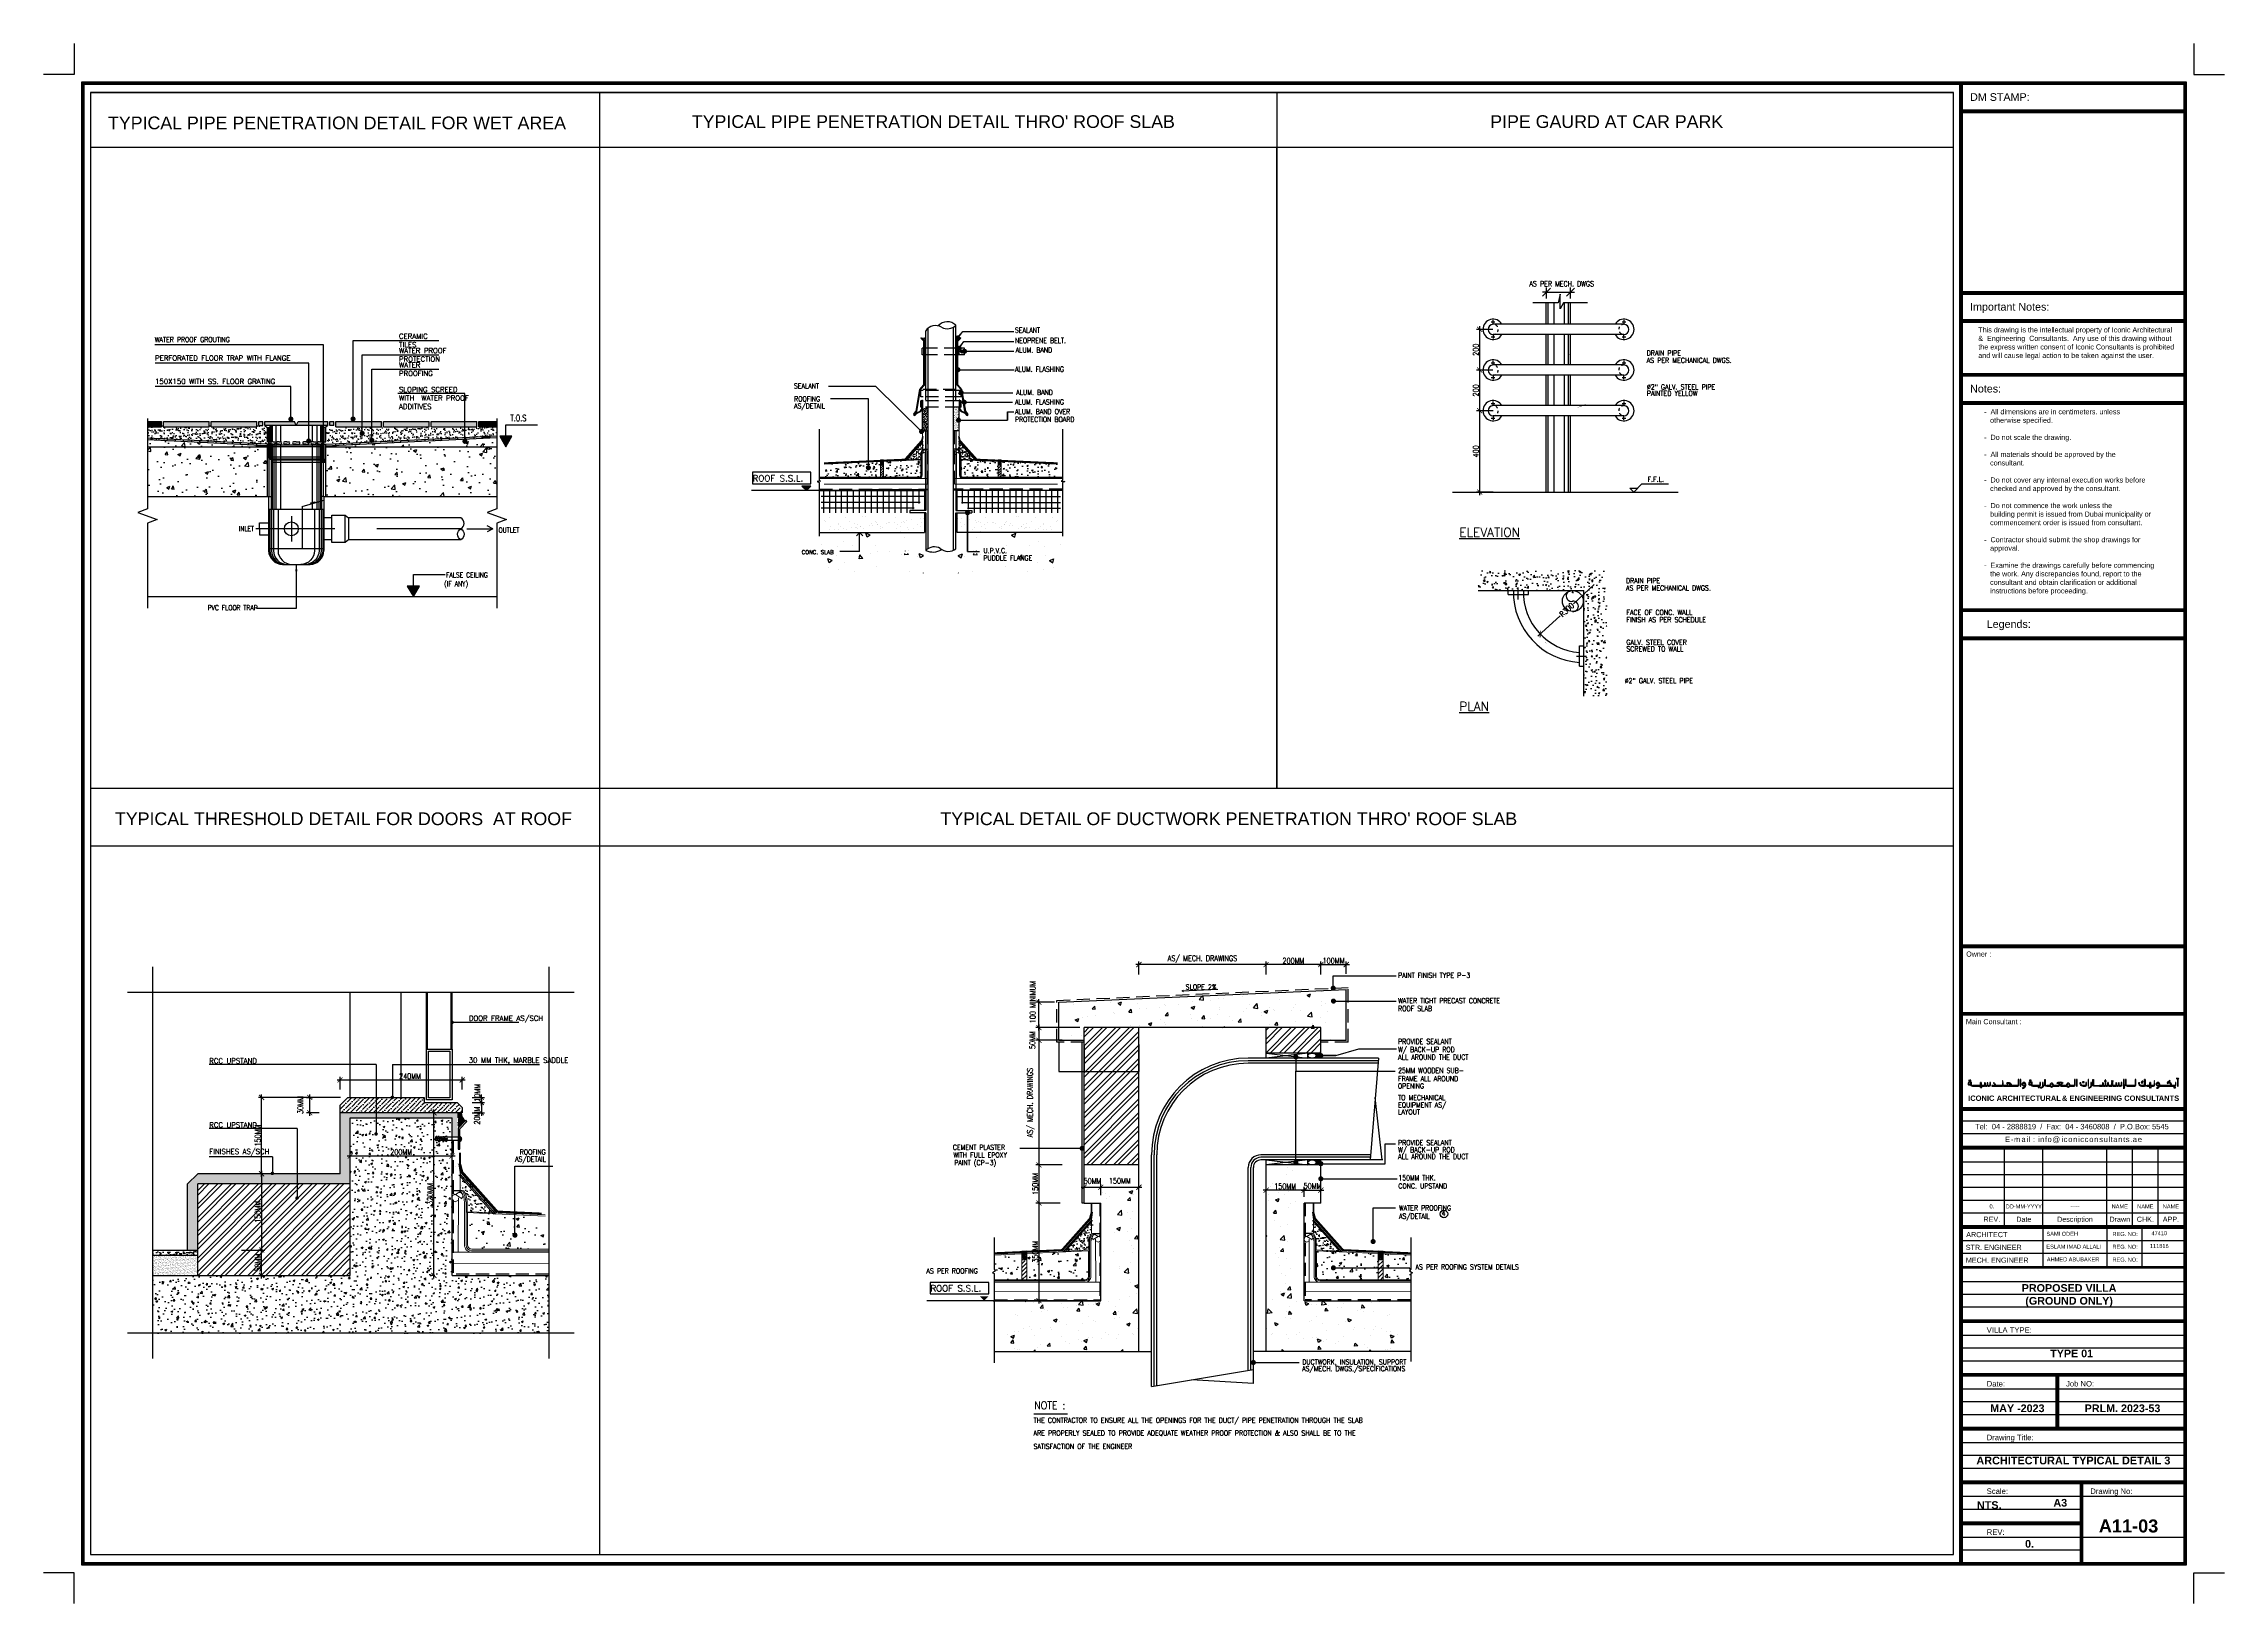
# Paper-space layout 'A3' of a CAD drawing. Header units: centimetres. Extents: x -37 to 4163, y -2 to 3003.
# The model-space entities are those that its viewports show. They can reach past a viewport. Long polylines and large blocks are cut down to what shows.
import ezdxf
from ezdxf.enums import TextEntityAlignment as Align

# ---------------------------------------------------------------- set-up
doc = ezdxf.new("R2010")
doc.units = ezdxf.units.CM
doc.header["$LTSCALE"] = 100
doc.header["$MEASUREMENT"] = 0
for name, pattern in [('A-DT-00$0$DASHDOT', [1, 0.5, -0.25, 0, -0.25]), ('A-DT-00$0$SMALLDASH', [0.1, 0.05, -0.05]), ('CENTER2', [28.575, 19.05, -3.175, 3.175, -3.175]), ('HIDDEN', [0.375, 0.25, -0.125]), ('HIDDEN2', [4.7625, 3.175, -1.5875]), ('PHANTOM', [2.5, 1.25, -0.25, 0.25, -0.25, 0.25, -0.25])]:
    doc.linetypes.add(name, pattern=pattern)
for name, color, linetype in [('1', 7, 'Continuous'), ('A-251', 251, 'Continuous'), ('A-CONC', 5, 'Continuous'), ('A-DASH2', 9, 'HIDDEN2'), ('A-DIM', 13, 'Continuous'), ('A-DOOR', 2, 'Continuous'), ('A-DT-00$0$A-ANNO-LEDR', 111, 'Continuous'), ('A-DT-00$0$A-CONCH', 8, 'Continuous'), ('A-DT-00$0$A-DIM', 4, 'Continuous'), ('A-DT-00$0$ARLEVEL', 1, 'Continuous'), ('A-DT-00$0$CONC', 6, 'Continuous'), ('A-DT-00$0$HH', 1, 'A-DT-00$0$SMALLDASH'), ('A-DT-00$0$PIPE', 7, 'Continuous'), ('A-FINISHING-INTERNAL', 224, 'Continuous'), ('A-HATCH', 8, 'Continuous'), ('A-LITE1', 9, 'Continuous'), ('A-LITE2', 23, 'Continuous'), ('A-NOTES', 4, 'Continuous'), ('A-STONE', 173, 'Continuous'), ('A-TEXT-NAME', 2, 'Continuous'), ('A-Wall', 1, 'Continuous'), ('ARCUT', 8, 'PHANTOM'), ('CONC', 1, 'Continuous'), ('CORE', 4, 'Continuous'), ('dim', 8, 'Continuous'), ('DIM2', 4, 'Continuous'), ('DM TITLE - A3$0$MTEXT-1', 2, 'Continuous'), ('DM TITLE - A3$0$MTEXT-2', 3, 'Continuous'), ('DM TITLE - A3$0$SHEET', 1, 'Continuous'), ('DM TITLE - A3$0$TITLE LOGO', 7, 'Continuous'), ('FLOOR-253', 253, 'Continuous'), ('GRID', 4, 'CENTER2'), ('HATCH', 8, 'Continuous'), ('LITE1', 4, 'Continuous'), ('M TXT', 2, 'Continuous'), ('MTEXT-2', 3, 'Continuous'), ('PL-BW', 1, 'Continuous'), ('SEC-LINE', 1, 'CENTER2'), ('TEXT', 3, 'Continuous'), ('TITL1', 2, 'Continuous'), ('TITL2', 11, 'Continuous'), ('WALL', 2, 'Continuous'), ('WALL-03', 2, 'Continuous')]:
    doc.layers.add(name, color=color, linetype=linetype)
doc.styles.add('2mm', font='romans.shx', dxfattribs={"width": 0.9})
doc.styles.add('ART', font='arial.ttf')
doc.styles.add('ART-PS-2', font='arialbd.ttf', dxfattribs={"height": 20})
doc.styles.add('DIM', font='simplex.shx', dxfattribs={"width": 0.8})
doc.styles.add('DIM50', font='romans.shx', dxfattribs={"width": 0.8})
doc.styles.add('DM TITLE - A3$0$ART-PS-1', font='arial.ttf', dxfattribs={"height": 40})
doc.styles.add('DM TITLE - A3$0$ART-PS-2', font='arialbd.ttf', dxfattribs={"height": 20})
doc.styles.add('HAND1', font='ROMANS.shx', dxfattribs={"height": 0.2})
doc.styles.add('ROMANS', font='romans')
doc.styles.add('SIMPLEX', font='simplex.shx')
doc.styles.add('TIMES', font='ROMANT', dxfattribs={"height": 16})
doc.styles.add('TITL2', font='SIMPLEX.shx', dxfattribs={"width": 0.9})
doc.linetypes.add('BATTING', pattern='A,0.0001,-0.1,[134,ltypeshp.shx,S=0.1,R=0,X=-0.1,Y=0],-0.2,[134,ltypeshp.shx,S=0.1,R=180,X=0.1,Y=0],-0.1', length=0.4001)
doc.dimstyles.new('DIM-50', dxfattribs={"dimtxt": 0.1, "dimasz": 0.075, "dimexe": 0.04, "dimexo": 0.075, "dimgap": 0.06, "dimtad": 1, "dimdec": 0, "dimlfac": 1000, "dimzin": 0, "dimdsep": 46, "dimtxsty": 'DIM50', "dimblk1": 'ARCHTICK', "dimblk2": 'ARCHTICK', "dimsah": 1, "dimcen": 0.09, "dimdle": 0.075, "dimclrd": 11, "dimclre": 11, "dimclrt": 4, "dimadec": 0, "dimazin": 0, "dimtfac": 1, "dimtdec": 0, "dimtix": 1, "dimtmove": 2, "dimatfit": 3, "dimldrblk": 'DOT', "dimfxl": 1, "dimtolj": 1, "dimtzin": 0, "dimarcsym": 0})
doc.dimstyles.new('DIM-TIK-1.5-mm-MM', dxfattribs={"dimtxt": 11, "dimasz": 75, "dimexe": 6.25, "dimexo": 0, "dimgap": 2, "dimtad": 1, "dimdec": 0, "dimdsep": 46, "dimtxsty": 'DIM', "dimblk": 'ARCHTICK', "dimcen": 75, "dimdle": 6, "dimclrd": 256, "dimclre": 256, "dimclrt": 2, "dimadec": 4, "dimazin": 2, "dimtfac": 1, "dimtdec": 0, "dimtmove": 2, "dimatfit": 3, "dimfxl": 1, "dimtolj": 1, "dimtzin": 0, "dimarcsym": 0})
doc.dimstyles.new('DIM10', dxfattribs={"dimtxt": 0.1, "dimasz": 0.075, "dimexe": 0.05, "dimexo": 0.05, "dimgap": 0.035, "dimtad": 1, "dimdec": 1, "dimlfac": 200, "dimdsep": 46, "dimtxsty": 'DIM', "dimblk": 'ARCHTICK', "dimcen": 0.09, "dimdle": 0.05, "dimclrd": 11, "dimclre": 11, "dimclrt": 4, "dimadec": 0, "dimazin": 0, "dimtfac": 100, "dimtdec": 1, "dimtix": 1, "dimtmove": 2, "dimatfit": 3, "dimldrblk": 'DOT', "dimfxl": 1, "dimtolj": 1, "dimtzin": 0, "dimarcsym": 0})
pattern_1 = [(50, (10099.81, 7527.445), (35.86301, -3.13761), [3.75, -41.25]), (355, (10099.81, 7527.445), (-6.93757, 37.60961), [3, -33]), (100.45144, (10102.798, 7527.183), (28.92544, 34.472), [3.18701, -35.05711]), (46.1842, (10099.81, 7537.445), (53.36207, -8.27596), [5.625, -61.875]), (96.63564, (10104.256, 7536.755), (46.7331, 48.70593), [4.78052, -52.58569]), (351.18416, (10099.81, 7537.445), (46.7331, 48.70593), [4.5, -49.5]), (21, (10104.81, 7534.945), (29.84535, -20.130945), [3.75, -41.25]), (326, (10104.81, 7534.945), (12.16577, 36.2575), [3, -33]), (71.45144, (10107.297, 7533.267), (42.01112, 16.12656), [3.18701, -35.05711]), (37.5, (10099.81, 7527.445), (0.607993, 16.644693), [0, -32.6, 0, -33.5, 0, -33.125]), (7.5, (10099.81, 7527.445), (13.153477, 19.720586), [0, -19.1, 0, -31.85, 0, -12.625]), (327.5, (10088.66, 7527.445), (26.691122, -1.127744), [0, -12.5, 0, -39, 0, -51.75]), (317.5, (10083.66, 7527.445), (29.15931, 5.00525), [0, -16.25, 0, -25.9, 0, -36.75])]
pattern_2 = [(37.5, (-5181.844, -220.908), (-0.160003, 4.8941324), [0, -3.8608, 0, -4.318, 0, -4.1275]), (7.5, (-5181.844, -220.908), (4.495233, 7.168251), [0, -2.0828, 0, -3.4798, 0, -1.3335]), (327.5, (-5184.968, -220.908), (7.9099237, 0.014372), [0, -1.27, 0, -4.572, 0, -5.969]), (317.5, (-5184.968, -220.908), (7.6355645, 2.229293), [0, -0.635, 0, -2.9972, 0, -3.429])]
pattern_3 = [(50, (481254.92, 761809.18), (64.5534164, -5.647692), [6.75, -74.25]), (355, (481254.92, 761809.18), (-12.48762, 67.697292), [5.4, -59.4]), (100.4514445, (481260.3, 761808.71), (52.065796, 62.049599), [5.7366173, -63.10279]), (46.1842, (481254.92, 761827.18), (96.05172, -14.896735), [10.125, -111.375]), (96.635635, (481262.93, 761825.94), (84.119575, 87.670674), [8.604931, -94.654238]), (351.184164, (481254.92, 761827.18), (84.119575, 87.670674), [8.1, -89.1]), (21, (481263.92, 761822.68), (53.7216347, -36.2357002), [6.75, -74.25]), (326, (481263.92, 761822.68), (21.89838, 65.263504), [5.4, -59.4]), (71.451445, (481268.4, 761819.66), (75.620014, 29.0278038), [5.736617, -63.10279]), (37.5, (481254.921, 761809.18), (1.094387, 29.96044684), [0, -58.68, 0, -60.3, 0, -59.625]), (7.5, (481254.92, 761809.18), (23.6762584, 35.4970541), [0, -34.38, 0, -57.33, 0, -22.725]), (327.5, (481234.851, 761809.18), (48.04401926, -2.02993846), [0, -22.5, 0, -70.2, 0, -93.15]), (317.5, (481225.85, 761809.18), (52.4867552, 9.0094484), [0, -29.25, 0, -46.62, 0, -66.15])]
pattern_4 = [(37.5, (-33334.0775, -20994.357), (-0.3780187, 11.5627322), [0, -9.1214117, 0, -10.201579, 0, -9.7515092]), (7.5, (-33334.078, -20994.357), (10.620304, 16.9354975), [0, -4.9207616, 0, -8.2212724, 0, -3.1504876]), (327.5, (-33341.459, -20994.357), (18.6877435, 0.0339596), [0, -3.0004644, 0, -10.8016718, 0, -14.1021826]), (317.5, (-33341.459, -20994.357), (18.0395516, 5.2668685), [0, -1.5002322, 0, -7.081096, 0, -8.1012538])]
pattern_5 = [(50, (19950.326, -19017.21), (57.39255, -5.0212), [6.00123, -66.0135]), (355, (19950.326, -19017.21), (-11.10238, 60.18768), [4.80098, -52.8108]), (100.4514, (19955.11, -19017.63), (46.29021, 55.16644), [5.10026, -56.10284]), (46.1842, (19950.326, -19001.21), (85.39674, -13.24423), [9.00184, -99.02024]), (96.6356, (19957.44, -19002.31), (74.7883, 77.94537), [7.65039, -84.15425]), (351.1842, (19950.33, -19001.21), (74.78825, 77.94542), [7.20147, -79.2162]), (21, (19958.33, -19005.21), (47.76233, -32.2161), [6.00123, -66.0135]), (326, (19958.33, -19005.21), (19.46921, 58.02387), [4.80098, -52.8108]), (71.4514, (19962.31, -19007.894), (67.23156, 25.80772), [5.10026, -56.10284]), (37.5, (19950.326, -19017.211), (0.972987, 26.636954), [0, -52.170666, 0, -53.61096, 0, -53.010838]), (7.5, (19950.326, -19017.21), (21.049867, 31.55939), [0, -30.56625, 0, -50.97042, 0, -20.20413]), (327.5, (19932.483, -19017.211), (42.714528, -1.804759), [0, -20.00409, 0, -62.41276, 0, -82.816932]), (317.5, (19924.48, -19017.21), (46.664434, 8.010036), [0, -26.005317, 0, -41.448474, 0, -58.812024])]
pattern_6 = [(45, (-18891.356, -5074.32), (-13.258252, 13.258252), []), (45, (-18882.517, -5074.32), (-13.258252, 13.258252), [])]
pattern_7 = [(50, (3457.09, 15465.41), (28.690407, -2.510085), [3, -33]), (355, (3457.09, 15465.41), (-5.550053, 30.087685), [2.4, -26.4]), (100.4514, (3459.48, 15465.2), (23.140375, 27.57758), [2.54961, -28.045684]), (46.1842, (3457.09, 15473.41), (42.68964, -6.62076), [4.5, -49.5]), (96.6356, (3460.647, 15472.86), (37.38651, 38.96471), [3.82441, -42.06852]), (351.1842, (3457.09, 15473.41), (37.38648, 38.96474), [3.6, -39.6]), (21, (3461.09, 15471.41), (23.876282, -16.104756), [3, -33]), (326, (3461.09, 15471.41), (9.732613, 29.006), [2.4, -26.4]), (71.4514, (3463.08, 15470.068), (33.608905, 12.90122), [2.54961, -28.045684]), (37.5, (3457.089, 15465.41), (0.486394, 13.315754), [0, -26.08, 0, -26.8, 0, -26.5]), (7.5, (3457.089, 15465.41), (10.522781, 15.776468), [0, -15.28, 0, -25.48, 0, -10.1]), (327.5, (3448.169, 15465.41), (21.3528974, -0.902195), [0, -10, 0, -31.2, 0, -41.4]), (317.5, (3444.17, 15465.41), (23.327447, 4.0042), [0, -13, 0, -20.72, 0, -29.4])]
pattern_8 = [(37.5, (-1024.645, 1536.446), (-0.34653, 10.59965), [0, -8.361674, 0, -9.35187, 0, -8.93929]), (7.5, (-1024.645, 1536.446), (9.73572, 15.52491), [0, -4.510903, 0, -7.53651, 0, -2.88808]), (327.5, (-1031.411, 1536.446), (17.13121, 0.03113), [0, -2.75055, 0, -9.90198, 0, -12.92759]), (317.5, (-1031.411, 1536.446), (16.537, 4.82818), [0, -1.375275, 0, -6.4913, 0, -7.426487])]
pattern_9 = [(50, (-1024.645, 1536.446), (46.4202, -4.0612), [4.8539, -53.393]), (355, (-1024.645, 1536.446), (-8.9798, 48.681), [3.8831, -42.7144]), (100.4514, (-1020.777, 1536.107), (37.4405, 44.6197), [4.1252, -45.3771]), (46.184, (-1024.645, 1549.39), (69.0706, -10.7122), [7.281, -80.0896]), (96.6356, (-1018.89, 1548.5), (60.4903, 63.0438), [6.1878, -68.0656]), (351.184, (-1024.645, 1549.39), (60.4902, 63.044), [5.8247, -64.0717]), (21, (-1018.173, 1546.154), (38.6311, -26.057), [4.8539, -53.393]), (326, (-1018.173, 1546.154), (15.747, 46.9309), [3.8831, -42.7144]), (71.4514, (-1014.954, 1543.98), (54.3782, 20.8738), [4.1252, -45.3771]), (37.5, (-1024.645, 1536.446), (0.78697, 21.5445), [0, -42.1967, 0, -43.3616, 0, -42.87623]), (7.5, (-1024.645, 1536.446), (17.02556, 25.52587), [0, -24.7226, 0, -41.2259, 0, -16.3415]), (327.5, (-1039.077, 1536.446), (34.54837, -1.45973), [0, -16.1797, 0, -50.4807, 0, -66.984]), (317.5, (-1045.55, 1536.446), (37.7431, 6.4787), [0, -21.0336, 0, -33.52436, 0, -47.56835])]
pattern_10 = [(45, (-1024.645, 1536.446), (-4.004274, 4.004274), [])]
pattern_11 = [(45, (-41341.659, 15702.2355), (-1.85912717, 1.85912717), []), (135, (-41341.659, 15702.2355), (-1.85912717, -1.85912717), [])]
pattern_12 = [(37.5, (-1812.0666, 2718.8524), (-0.208374, 6.373673), [0, -5.027955, 0, -5.62337, 0, -5.37528]), (7.5, (-1812.067, 2718.852), (5.85418, 9.33528), [0, -2.71245, 0, -4.531775, 0, -1.73663]), (327.5, (-1816.135, 2718.8524), (10.30116, 0.01872), [0, -1.653933, 0, -5.954157, 0, -7.773483]), (317.5, (-1816.135, 2718.852), (9.94386, 2.90323), [0, -0.826966, 0, -3.90328, 0, -4.465618])]
pattern_13 = [(50, (-1812.067, 2718.852), (27.91294, -2.4421), [2.9187, -32.1057]), (355, (-1812.067, 2718.852), (-5.3997, 29.2724), [2.335, -25.6846]), (100.4514, (-1809.74, 2718.65), (22.5133, 26.8303), [2.4805, -27.2857]), (46.184, (-1812.067, 2726.636), (41.5328, -6.4413), [4.378, -48.1586]), (96.6356, (-1808.606, 2726.1), (36.3734, 37.9088), [3.7208, -40.9285]), (351.184, (-1812.067, 2726.636), (36.3734, 37.9089), [3.5024, -38.527]), (21, (-1808.175, 2724.69), (23.2293, -15.66834), [2.9187, -32.1057]), (326, (-1808.175, 2724.69), (9.4689, 28.22), [2.335, -25.6846]), (71.4514, (-1806.24, 2723.384), (32.6982, 12.5516), [2.4805, -27.2857]), (37.5, (-1812.067, 2718.852), (0.47321, 12.95492), [0, -25.37327, 0, -26.07376, 0, -25.7819]), (7.5, (-1812.067, 2718.852), (10.23763, 15.34895), [0, -14.86593, 0, -24.78953, 0, -9.8263]), (327.5, (-1820.745, 2718.852), (20.77427, -0.87775), [0, -9.729, 0, -30.35453, 0, -40.27812]), (317.5, (-1824.636, 2718.852), (22.6953, 3.8957), [0, -12.6477, 0, -20.1585, 0, -28.6033])]
pattern_14 = [(45, (-1812.0666, 2718.8524), (-2.407808, 2.407808), [])]
pattern_15 = [(45, (-26055.0739, 11236.8776), (-1.117911, 1.117911), []), (135, (-26055.0739, 11236.8776), (-1.117911, -1.117911), [])]
pattern_16 = [(217.5, (4159.0948, -1062.478), (0.1259867, -3.8536475), [0, -3.04, 0, -3.4, 0, -3.25]), (187.5, (4159.095, -1062.478), (-3.5395534, -5.644292), [0, -1.64, 0, -2.74, 0, -1.05]), (147.5, (4161.5548, -1062.478), (-6.2282837, -0.0113181), [0, -1, 0, -3.6, 0, -4.7]), (137.5, (4161.555, -1062.478), (-6.0122532, -1.755351), [0, -0.5, 0, -2.36, 0, -2.7])]

# ---------------------------------------------------------------- blocks, each defined once
blk = doc.blocks.new('DM TITLE - A3$0$A$C0F014806')
at = {"color": 20}
for p, q in [((10278, 1288), (10268, 1274)), ((11850, 1337), (11875, 1313)), ((12346, 1389), (12301, 1389)), ((1426, 1035), (1413, 1000)), ((1513, 1215), (1509, 1183)), ((2284, 1190), (2297, 1163)), ((5416, 1026), (5356, 1000)), ((5398, 1062), (5359, 1035)), ((5459, 1000), (5416, 1026)), ((5453, 1051), (5467, 1035)), ((9111, 886), (9111, 873)), ((9111, 873), (9205, 873)), ((9116, 1035), (9116, 1000)), ((9205, 873), (9194, 895)), ((9209, 960), (9199, 947)), ((10180, 1213), (10180, 1201)), ((10180, 1201), (10274, 1201)), ((10274, 1201), (10263, 1222)), ((11939, 1035), (11248, 1035)), ((11703, 1189), (11728, 1164)), ((12153, 1035), (11974, 1035)), ((12301, 999), (12346, 999))]:
    blk.add_line(p, q, dxfattribs=at)
for points in [[(110, 1350), (75, 1350), (75, 1315), (110, 1315)], [(180, 1350), (145, 1350), (145, 1315), (180, 1315)], [(2073, 1304), (2038, 1304), (2038, 1269), (2073, 1269)], [(3657, 1350), (3622, 1350), (3622, 1315), (3657, 1315)], [(3727, 1350), (3692, 1350), (3692, 1315), (3727, 1315)], [(8056, 1306), (8021, 1306), (8021, 1271), (8056, 1271)], [(8092, 1372), (8057, 1372), (8057, 1337), (8092, 1337)], [(8126, 1306), (8091, 1306), (8091, 1271), (8126, 1271)], [(8462, 1306), (8427, 1306), (8427, 1271), (8462, 1271)], [(8532, 1306), (8497, 1306), (8497, 1271), (8532, 1271)], [(10968, 1306), (10933, 1306), (10933, 1271), (10968, 1271)], [(10968, 1306), (10933, 1306), (10933, 1271), (10968, 1271)], [(12346, 1389), (12301, 1389), (12301, 999), (12346, 999)], [(762, 950), (727, 950), (727, 915), (762, 915)], [(832, 950), (797, 950), (797, 915), (832, 915)], [(4177, 950), (4142, 950), (4142, 915), (4177, 915)], [(4247, 950), (4212, 950), (4212, 915), (4247, 915)], [(6768, 1254), (6733, 1254), (6733, 1219), (6768, 1219)], [(6838, 1254), (6803, 1254), (6803, 1219), (6838, 1219)], [(10691, 945), (10656, 945), (10656, 910), (10691, 910)], [(10691, 945), (10656, 945), (10656, 910), (10691, 910)], [(10761, 945), (10726, 945), (10726, 910), (10761, 910)], [(10761, 945), (10726, 945), (10726, 910), (10761, 910)], [(12125, 945), (12090, 945), (12090, 910), (12125, 910)], [(12125, 945), (12090, 945), (12090, 910), (12125, 910)], [(12195, 945), (12160, 945), (12160, 910), (12195, 910)], [(12195, 945), (12160, 945), (12160, 910), (12195, 910)]]:
    blk.add_lwpolyline(points, close=True, dxfattribs=at)
for points in [[(2105, 1000), (2936, 1000, 0.4116766), (3001, 1065), (3001, 1384), (2966, 1384), (2966, 1065, -0.4104933), (2936, 1035), (2575, 1035)], [(4845, 1000), (4582, 1000, -0.4116766), (4517, 1065), (4517, 1384), (4552, 1384), (4552, 1065, 0.4104933), (4582, 1035), (4832, 1035)], [(5981, 1000), (6240, 1000, 0.4116766), (6304, 1065), (6304, 1384), (6269, 1384), (6269, 1065, -0.4104933), (6239, 1035), (5994, 1035)], [(7740, 1000), (7409, 1000, -0.4116766), (7344, 1065), (7344, 1384), (7379, 1384), (7379, 1065, 0.4104933), (7409, 1035), (7740, 1035)], [(9348, 1000), (9798, 1000, 0.4116766), (9863, 1065), (9863, 1384), (9828, 1384), (9828, 1065, -0.4104933), (9798, 1035), (9348, 1035)], [(10407, 1065), (10407, 1384), (10372, 1384), (10372, 1065, -0.4104933), (10342, 1035), (10205, 1035)], [(10372, 1065), (10372, 1384), (10407, 1384), (10407, 1065, 0.4104933), (10437, 1035), (10574, 1035)], [(11974, 1035, 0.5214336), (11775, 1212), (11875, 1313)], [(180, 1236), (180, 1255), (215, 1255), (215, 1065, 0.4104933), (245, 1035), (692, 1035)], [(692, 1000), (244, 1000, -0.4116766), (180, 1065), (180, 1071)], [(793, 1065), (793, 1216), (758, 1216), (758, 1065, -0.4104933), (728, 1035), (280, 1035)], [(280, 1000), (728, 1000, 0.2061118), (775, 1020, 0.2061118)], [(758, 1065), (758, 1216), (793, 1216), (793, 1065, 0.4104933), (823, 1035), (827, 1035)], [(827, 1000), (823, 1000, -0.2061118), (775, 1020, -0.2061118)], [(1028, 1077), (1028, 1203), (993, 1203), (993, 1065, -0.4104933), (963, 1035), (827, 1035)], [(827, 1000), (964, 1000, 0.2423502), (1017, 1027, 0.2423502)], [(1563, 1000), (2010, 1000, 0.2061118), (2058, 1020, 0.2061118)], [(2075, 1065), (2075, 1216), (2040, 1216), (2040, 1065, -0.4104933), (2010, 1035), (1620, 1035)], [(2340, 1035), (2106, 1035, -0.4179437), (2075, 1065), (2075, 1216), (2040, 1216), (2040, 1065)], [(2109, 1000), (2105, 1000, -0.2061118), (2058, 1020, -0.2061118)], [(3389, 1032, -0.4099067), (3239, 870), (3217, 907, 0.4099349), (3344, 993, 0.5798526), (3338, 999, -0.2506946), (3249, 1013, -0.5298209), (3263, 1209, -0.5599927), (3389, 1135), (3389, 1032)], [(3389, 1032), (3389, 1135, 0.5599927), (3263, 1209, 0.5298209), (3249, 1013, 0.2506946), (3338, 999, -0.5798526), (3344, 993, -0.4099349), (3217, 907), (3239, 870, 0.1599061), (3329, 904, 0.1599061)], [(3726, 1236), (3726, 1255), (3761, 1255), (3761, 1065, 0.4104933), (3791, 1035), (4166, 1035)], [(4166, 1000), (3791, 1000, -0.4116766), (3726, 1065), (3726, 1071)], [(3827, 1000), (4202, 1000, 0.4116766), (4266, 1065), (4266, 1216), (4231, 1216), (4231, 1065, -0.4104933), (4201, 1035), (3827, 1035)], [(4399, 1077), (4399, 1027, -0.4489047), (4268, 910), (4265, 877)], [(4434, 1077), (4434, 1027, -0.4623418), (4265, 877, -0.3763802)], [(6769, 1000), (6712, 1002, -0.3538405), (6605, 1212), (6641, 1212)], [(6771, 1035), (6720, 1037, -0.3562232), (6641, 1212)], [(6773, 1000), (6910, 1000, 0.4116766), (6975, 1065), (6975, 1216), (6940, 1216), (6940, 1065, -0.4104933), (6910, 1035), (6771, 1035)], [(7224, 1077), (7224, 1027, -0.4489047), (7092, 910), (7090, 877)], [(7259, 1077), (7259, 1027, -0.4623418), (7090, 877, -0.3763802)], [(7942, 1077), (7942, 1203), (7907, 1203), (7907, 1065, -0.4104933), (7877, 1035), (7740, 1035)], [(7740, 1000), (7877, 1000, 0.2423502), (7930, 1027, 0.2423502)], [(8215, 1077), (8215, 1213), (8250, 1213), (8250, 1083, 0.3861728), (8295, 1035), (8417, 1035)], [(8417, 1000), (8280, 1000, -0.2423502), (8227, 1027, -0.2423502)], [(8497, 1065), (8497, 1216), (8462, 1216), (8462, 1065, -0.4104933), (8432, 1035), (8295, 1035)], [(8295, 1000), (8432, 1000, 0.2061118), (8479, 1020, 0.2061118)], [(8462, 1065), (8462, 1216), (8497, 1216), (8497, 1065, 0.4104933), (8527, 1035), (8663, 1035)], [(8663, 1000), (8526, 1000, -0.2061118), (8479, 1020, -0.2061118)], [(8732, 1077), (8732, 1203), (8697, 1203), (8697, 1065, -0.4104933), (8667, 1035), (8531, 1035)], [(8531, 1000), (8668, 1000, 0.2423502), (8721, 1027, 0.2423502)], [(9145, 891, -0.3157159), (9111, 886, -0.9313616)], [(9255, 1096), (9246, 1078, -0.2800635), (9175, 1035, 345.0566503)], [(9279, 1065), (9277, 1063, -0.2800635), (9175, 1000)], [(10205, 1000), (10146, 1002, -0.3538405), (10040, 1212), (10075, 1212)], [(10205, 1035), (10155, 1037, -0.3562232), (10075, 1212, -2.4638586)], [(10214, 1218, -0.3157159), (10180, 1213, -0.9313616)], [(10205, 1000), (10342, 1000, 0.2061118), (10390, 1020, 0.2061118)], [(10574, 1000), (10437, 1000, -0.2061118), (10390, 1020, -0.2061118)], [(10727, 1065), (10727, 1216), (10692, 1216), (10692, 1065, -0.4104933), (10662, 1035), (10525, 1035)], [(10525, 1000), (10662, 1000, 0.2061118), (10710, 1020, 0.2061118)], [(10692, 1065), (10692, 1216), (10727, 1216), (10727, 1065, 0.4104933), (10757, 1035), (10894, 1035)], [(10894, 1000), (10757, 1000, -0.2061118), (10710, 1020, -0.2061118)], [(10766, 1000), (10903, 1000, 0.4116766), (10968, 1065), (10968, 1216), (10933, 1216), (10933, 1065, -0.4104933), (10903, 1035), (10766, 1035)], [(12153, 1000), (11238, 1000, -0.0691059), (11237, 989, -0.3532208), (11097, 873), (11075, 909, 0.4099349), (11203, 995, 0.5798526), (11196, 1001, -0.2506946), (11108, 1015, -0.5298209), (11122, 1211, -0.5599927), (11248, 1137), (11248, 1035)], [(11939, 1035, 0.6339981), (11728, 1164)]]:
    blk.add_lwpolyline(points, format="xyb", dxfattribs=at)
for points in [[(3123, 998), (3123, 1384), (3088, 1384), (3088, 998), (3123, 998)], [(6426, 998), (6426, 1384), (6391, 1384), (6391, 998), (6426, 998)], [(7095, 998), (7095, 1384), (7060, 1384), (7060, 998), (7095, 998)], [(9178, 1076), (9178, 1384), (9143, 1384), (9143, 1076), (9178, 1076)], [(9290, 1097), (9290, 1384), (9255, 1384), (9255, 1096)], [(11703, 1189), (11850, 1337)], [(180, 1236), (179, 1237), (147, 1254), (121, 1257), (81, 1254), (57, 1224), (43, 1195), (37, 1168), (31, 1140), (39, 1106), (54, 1081), (89, 1069), (131, 1070), (166, 1071), (180, 1071)], [(180, 1190), (160, 1213), (138, 1225), (120, 1226), (96, 1225), (83, 1207), (71, 1185), (66, 1162), (62, 1140), (67, 1118), (74, 1106), (94, 1099), (130, 1100), (165, 1101), (180, 1101)], [(180, 1101), (180, 1190)], [(280, 1035), (713, 1035)], [(713, 1000), (280, 1000)], [(993, 1203), (1028, 1203), (1028, 1077)], [(1028, 1077), (1028, 1203), (993, 1203), (993, 1073)], [(1182, 1077), (1182, 1203), (1147, 1203), (1147, 1077)], [(1336, 1073), (1336, 1213), (1301, 1213), (1301, 1077)], [(1413, 1000), (2010, 1000)], [(1590, 1035), (1426, 1035)], [(1509, 1183), (1533, 1172), (1550, 1156), (1566, 1131), (1579, 1099), (1588, 1060), (1590, 1035)], [(1513, 1215), (1550, 1197), (1573, 1176), (1593, 1145), (1608, 1108), (1618, 1064), (1620, 1035)], [(1590, 1035), (1563, 1035)], [(2010, 1035), (1620, 1035)], [(2284, 1190), (2308, 1202), (2342, 1210), (2378, 1213), (2428, 1211), (2472, 1202), (2511, 1178), (2539, 1150), (2556, 1116), (2569, 1073), (2574, 1042), (2575, 1035)], [(2297, 1163), (2319, 1174), (2342, 1180)], [(2544, 1035), (2455, 1035)], [(2457, 1174), (2461, 1174), (2493, 1154), (2515, 1132), (2528, 1105), (2540, 1066), (2544, 1037), (2544, 1035)], [(3726, 1236), (3725, 1237), (3694, 1254), (3667, 1257), (3627, 1254), (3604, 1224), (3590, 1195), (3584, 1168), (3578, 1140), (3585, 1106), (3601, 1081), (3636, 1069), (3678, 1070), (3713, 1071), (3726, 1071)], [(3726, 1190), (3706, 1213), (3685, 1225), (3667, 1226), (3643, 1225), (3630, 1207), (3618, 1185), (3613, 1162), (3609, 1140), (3614, 1118), (3621, 1106), (3641, 1099), (3677, 1100), (3712, 1101), (3726, 1101)], [(3726, 1101), (3726, 1190)], [(3827, 1035), (4186, 1035)], [(4186, 1000), (3827, 1000)], [(4434, 1073), (4434, 1213), (4399, 1213), (4399, 1077)], [(4832, 1035), (4638, 1035)], [(4638, 1000), (4845, 1000)], [(5011, 1000), (5356, 1000)], [(5359, 1035), (5025, 1035)], [(5398, 1062), (5389, 1070), (5359, 1108), (5338, 1126), (5323, 1138), (5299, 1146), (5252, 1161), (5268, 1209), (5310, 1233), (5357, 1243), (5413, 1247), (5470, 1240), (5518, 1224), (5576, 1188), (5555, 1155), (5453, 1051)], [(5531, 1174), (5431, 1071), (5412, 1091), (5381, 1129), (5357, 1149), (5338, 1165), (5308, 1174), (5290, 1180), (5293, 1189), (5321, 1205), (5361, 1213), (5413, 1217), (5463, 1211), (5505, 1196), (5534, 1179), (5531, 1174)], [(5459, 1000), (5815, 1000)], [(5802, 1035), (5467, 1035)], [(6895, 1000), (6769, 1000)], [(6771, 1035), (6895, 1035)], [(7259, 1073), (7259, 1213), (7224, 1213), (7224, 1077)], [(7907, 1203), (7942, 1203), (7942, 1077)], [(7942, 1077), (7942, 1203), (7907, 1203), (7907, 1073)], [(8096, 1077), (8096, 1203), (8061, 1203), (8061, 1077)], [(8250, 1083), (8250, 1213), (8215, 1213), (8215, 1077)], [(8697, 1203), (8732, 1203), (8732, 1077)], [(8732, 1077), (8732, 1203), (8697, 1203), (8697, 1073)], [(8886, 1077), (8886, 1203), (8851, 1203), (8851, 1077)], [(9040, 1073), (9040, 1213), (9005, 1213), (9005, 1077)], [(9175, 1035), (9116, 1035)], [(9116, 1000), (9175, 1000)], [(9348, 1000), (9331, 1005), (9315, 1018), (9300, 1031), (9279, 1065)], [(9348, 1035), (9319, 1053), (9300, 1071), (9290, 1097)]]:
    blk.add_lwpolyline(points, dxfattribs=at)
for points in [[(12218, 1065), (12218, 1216), (12183, 1216), (12183, 1065, -0.4104933), (12153, 1035), (11974, 1035, 0.5214336), (11775, 1212), (11875, 1313), (11850, 1337), (11703, 1189), (11728, 1164, -0.6339981), (11939, 1035), (11248, 1035), (11248, 1137, 0.5599927), (11122, 1211, 0.5298209), (11108, 1015, 0.2506946), (11196, 1001, -0.5798526), (11203, 995, -0.4099349), (11075, 909), (11097, 873, 0.3532208), (11237, 989, 0.0691059), (11238, 1000), (12154, 1000, 0.4116766)], [(12380, 1474, -0.5123425), (12314, 1457, 0.3168383), (12246, 1439), (12257, 1428, -0.3638196), (12319, 1439, 0.3838783), (12392, 1464)], [(12392, 1464), (12380, 1474, -0.5123425), (12314, 1457, 0.3168383), (12246, 1439), (12257, 1428, -0.3638196), (12319, 1439, 0.3838783)], [(3352, 1135), (3352, 1035, 0.1592411), (3325, 1034, -0.2491908), (3272, 1043, -0.5259878), (3281, 1176, -0.5536177)], [(3352, 1035, 0.1592411), (3325, 1034, -0.2491908), (3272, 1043, -0.5259878), (3281, 1176, -0.5536177), (3352, 1135)], [(11210, 1137), (11210, 1037, 0.1592411), (11184, 1036, -0.2491908), (11131, 1045, -0.5259878), (11140, 1178, -0.5536177)], [(11210, 1037, 0.1592411), (11184, 1036, -0.2491908), (11131, 1045, -0.5259878), (11140, 1178, -0.5536177), (11210, 1137)]]:
    blk.add_lwpolyline(points, format="xyb", close=True, dxfattribs=at)
for centre, radius, start, end in [((10249, 1250), 47.3, 53.09424, 222.10276), ((10249, 1250), 30.9, 53.09424, 296.37665), ((1088, 1092), 96.4, 222.33669, 322.93891), ((1088, 1092), 61.4, 194.58124, 345.41876), ((1242, 1092), 96.4, 217.06109, 348.37363), ((1242, 1092), 61.4, 194.58124, 345.41876), ((8002, 1092), 96.4, 222.33669, 322.93891), ((8002, 1092), 61.4, 194.58124, 345.41876), ((8155, 1092), 96.4, 217.06109, 317.66331), ((8155, 1092), 61.4, 194.58124, 345.41876), ((8792, 1092), 96.4, 222.33669, 322.93891), ((8792, 1092), 61.4, 194.58124, 345.41876), ((8946, 1092), 96.4, 217.06109, 348.37363), ((8946, 1092), 61.4, 194.58124, 345.41876), ((9181, 923), 47.3, 53.09424, 222.10276), ((9181, 923), 30.9, 53.09424, 296.37665)]:
    blk.add_arc(centre, radius, start, end, dxfattribs=at)
for centre, major_axis, ratio in [((2397, 1106), (0, -71), 0.7854068), ((4928, 1060), (0, -81.6), 0.8436498), ((5898, 1060), (0, -81.6), 0.8436498)]:
    blk.add_ellipse(centre, major_axis=major_axis, ratio=ratio, dxfattribs=at)
for points, knots in [([(2342, 1180), (2341, 1178), (2339, 1177), (2334, 1171), (2331, 1167), (2326, 1159), (2323, 1155), (2317, 1142), (2315, 1134), (2312, 1117), (2311, 1109), (2312, 1092), (2314, 1083), (2319, 1067), (2322, 1059), (2330, 1046), (2334, 1041), (2339, 1036), (2339, 1035), (2340, 1035)], [3.8100186, 3.8100186, 3.8100186, 3.8100186, 3.881833, 3.881833, 4.0483318, 4.0483318, 4.2148305, 4.2148305, 4.4954519, 4.4954519, 4.7760732, 4.7760732, 5.0566946, 5.0566946, 5.3373159, 5.3373159, 5.5510902, 5.5510902, 5.5765545, 5.5765545, 5.5765545, 5.5765545]), ([(2455, 1035), (2457, 1036), (2458, 1038), (2463, 1044), (2466, 1048), (2473, 1059), (2476, 1067), (2481, 1082), (2482, 1090), (2483, 1106), (2483, 1114), (2481, 1129), (2479, 1137), (2473, 1152), (2469, 1159), (2463, 1169), (2460, 1172), (2457, 1174)], [6.9898166, 6.9898166, 6.9898166, 6.9898166, 7.0733229, 7.0733229, 7.2419229, 7.2419229, 7.5027135, 7.5027135, 7.7635042, 7.7635042, 8.0242949, 8.0242949, 8.2850855, 8.2850855, 8.5458762, 8.5458762, 8.6755501, 8.6755501, 8.6755501, 8.6755501]), ([(5025, 1035), (5025, 1036), (5025, 1038), (5027, 1048), (5028, 1058), (5027, 1077), (5025, 1086), (5020, 1104), (5016, 1113), (5008, 1127), (5003, 1134), (4993, 1145), (4988, 1150), (4977, 1158), (4971, 1161), (4960, 1166), (4955, 1168), (4943, 1171), (4936, 1172), (4924, 1172), (4918, 1171), (4906, 1169), (4900, 1167), (4889, 1163), (4883, 1160), (4873, 1153), (4868, 1149), (4860, 1141), (4855, 1136), (4848, 1126), (4845, 1121), (4839, 1110), (4837, 1104), (4832, 1089), (4831, 1079), (4829, 1060), (4830, 1050), (4831, 1039), (4832, 1037), (4832, 1035)], [7.6117543, 7.6117543, 7.6117543, 7.6117543, 7.6566559, 7.6566559, 7.920474, 7.920474, 8.1842921, 8.1842921, 8.4481102, 8.4481102, 8.6630457, 8.6630457, 8.8779812, 8.8779812, 9.0540087, 9.0540087, 9.2300361, 9.2300361, 9.4060636, 9.4060636, 9.582091, 9.582091, 9.7581185, 9.7581185, 9.9341459, 9.9341459, 10.1101734, 10.1101734, 10.2862008, 10.2862008, 10.4622283, 10.4622283, 10.6382557, 10.6382557, 10.9076221, 10.9076221, 11.1769884, 11.1769884, 11.2378015, 11.2378015, 11.2378015, 11.2378015]), ([(4845, 1000), (4848, 996), (4850, 992), (4857, 983), (4861, 978), (4872, 968), (4877, 964), (4890, 957), (4896, 954), (4908, 951), (4914, 950), (4922, 949), (4925, 949), (4928, 949), (4932, 949), (4936, 949), (4946, 950), (4952, 951), (4963, 955), (4968, 958), (4978, 963), (4983, 967), (4992, 974), (4996, 978), (5003, 987), (5007, 992), (5010, 998), (5011, 999), (5011, 1000)], [5.3081516, 5.3081516, 5.3081516, 5.3081516, 5.4325358, 5.4325358, 5.6324363, 5.6324363, 5.8323369, 5.8323369, 6.0322374, 6.0322374, 6.196266, 6.196266, 6.2831853, 6.2831853, 6.2831853, 6.396255, 6.396255, 6.5623521, 6.5623521, 6.7284493, 6.7284493, 6.8945464, 6.8945464, 7.0606435, 7.0606435, 7.2267406, 7.2267406, 7.2582165, 7.2582165, 7.2582165, 7.2582165]), ([(5994, 1035), (5995, 1036), (5995, 1038), (5997, 1048), (5997, 1058), (5996, 1077), (5995, 1086), (5989, 1104), (5986, 1113), (5977, 1127), (5973, 1134), (5963, 1145), (5958, 1150), (5946, 1158), (5941, 1161), (5930, 1166), (5924, 1168), (5912, 1171), (5906, 1172), (5894, 1172), (5888, 1171), (5876, 1169), (5870, 1167), (5858, 1163), (5853, 1160), (5843, 1153), (5838, 1149), (5829, 1141), (5825, 1136), (5818, 1126), (5815, 1121), (5809, 1110), (5807, 1104), (5802, 1089), (5800, 1079), (5799, 1060), (5799, 1050), (5801, 1039), (5801, 1037), (5802, 1035)], [7.6117543, 7.6117543, 7.6117543, 7.6117543, 7.6566559, 7.6566559, 7.920474, 7.920474, 8.1842921, 8.1842921, 8.4481102, 8.4481102, 8.6630457, 8.6630457, 8.8779812, 8.8779812, 9.0540087, 9.0540087, 9.2300361, 9.2300361, 9.4060636, 9.4060636, 9.582091, 9.582091, 9.7581185, 9.7581185, 9.9341459, 9.9341459, 10.1101734, 10.1101734, 10.2862008, 10.2862008, 10.4622283, 10.4622283, 10.6382557, 10.6382557, 10.9076221, 10.9076221, 11.1769884, 11.1769884, 11.2378015, 11.2378015, 11.2378015, 11.2378015]), ([(5815, 1000), (5817, 996), (5820, 992), (5826, 983), (5831, 978), (5841, 968), (5847, 964), (5859, 957), (5866, 954), (5878, 951), (5883, 950), (5892, 949), (5895, 949), (5898, 949), (5902, 949), (5906, 949), (5916, 950), (5921, 951), (5932, 955), (5937, 958), (5948, 963), (5952, 967), (5961, 974), (5965, 978), (5973, 987), (5976, 992), (5980, 998), (5981, 999), (5981, 1000)], [5.3081516, 5.3081516, 5.3081516, 5.3081516, 5.4325358, 5.4325358, 5.6324363, 5.6324363, 5.8323369, 5.8323369, 6.0322374, 6.0322374, 6.196266, 6.196266, 6.2831853, 6.2831853, 6.2831853, 6.396255, 6.396255, 6.5623521, 6.5623521, 6.7284493, 6.7284493, 6.8945464, 6.8945464, 7.0606435, 7.0606435, 7.2267406, 7.2267406, 7.2582165, 7.2582165, 7.2582165, 7.2582165])]:
    blk.add_open_spline(points, degree=3, knots=knots, dxfattribs=at)
at = {"layer": 'DM TITLE - A3$0$MTEXT-2', "color": 20, "style": 'DM TITLE - A3$0$ART-PS-2'}
for s, p in [('ICONIC', (801, 40)), ('ARCHITECTURAL ', (3645, 40)), ('& ENGINEERING ', (7352, 40)), ('CONSUL', (10109, 40)), ('T', (11128, 40)), ('ANTS', (11807, 40))]:
    blk.add_text(s, height=315, dxfattribs=at).set_placement(p, align=Align.BOTTOM_CENTER)
blk = doc.blocks.new('DM TITLE - A3')
at = {"color": 20}
blk.add_line((3687.3, 1019.8), (4114, 1019.8), dxfattribs=at)
at = {"layer": 'Defpoints', "color": 250}
for points in [[(3687.3, 997.1), (4114, 997.1)], [(3687.3, 972.4), (4114, 972.4)], [(3687.3, 687.7), (4114, 687.7)], [(3687.3, 663.1), (4114, 663.1)], [(3687.3, 638.4), (4114, 638.4)], [(3687.3, 584.2), (4114, 584.2)], [(3687.3, 559.6), (4114, 559.6)], [(3687.3, 534.9), (4114, 534.9)], [(3687.3, 480.7), (3867.6, 480.7)], [(3872.5, 480.7), (4114, 480.7)], [(3687.3, 456.1), (3867.6, 456.1)], [(3687.3, 431.4), (3867.6, 431.4)], [(3872.5, 456.1), (4114, 456.1)], [(3872.5, 431.4), (4114, 431.4)], [(3687.3, 377.2), (4114, 377.2)], [(3687.3, 352.6), (4114, 352.6)], [(3687.3, 328), (4114, 328)], [(3687.3, 273.8), (3914.4, 273.8)], [(3919.3, 273.8), (4114, 273.8)], [(3687.3, 249.1), (3914.4, 249.1)], [(3687.3, 194.9), (3914.4, 194.9)], [(3687.3, 170.3), (3914.4, 170.3)], [(3919.3, 194.9), (4114, 194.9)]]:
    blk.add_lwpolyline(points, dxfattribs=at)
at = {"layer": 'DM TITLE - A3$0$SHEET'}
for p, q in [((3682.4, 2993.7), (3682.4, 145.6)), ((3687.3, 2993.7), (3687.3, 145.6)), ((3769, 795), (3769, 942.9)), ((3842.9, 795), (3842.9, 942.9)), ((3966.1, 795), (3966.1, 942.9)), ((4015.4, 795), (4015.4, 942.9)), ((4064.7, 795), (4064.7, 942.9)), ((3867.6, 510.3), (3867.6, 406.8)), ((3872.5, 510.3), (3872.5, 406.8))]:
    blk.add_line(p, q, dxfattribs=at)
for points in [[(51.4, 3072), (51.4, 3012.8), (-7.8, 3012.8)], [(4133.1, 3072), (4133.1, 3012.8), (4192.2, 3012.8)], [(3687.3, 2944.4), (4114, 2944.4)], [(3687.3, 2939.5), (4114, 2939.5)], [(3687.3, 2594.5), (4114, 2594.5)], [(3687.3, 2589.6), (4114, 2589.6)], [(3687.3, 2540.3), (4114, 2540.3)], [(3687.3, 2535.4), (4114, 2535.4)], [(3687.3, 2436.8), (4114, 2436.8)], [(3687.3, 2431.9), (4114, 2431.9)], [(3687.3, 2382.6), (4114, 2382.6)], [(3687.3, 2377.7), (4114, 2377.7)], [(3687.3, 1983.5), (4114, 1983.5)], [(3687.3, 1978.5), (4114, 1978.5)], [(3687.3, 1929.3), (4114, 1929.3)], [(3687.3, 1924.3), (4114, 1924.3)], [(3687.3, 1336), (4114, 1336)], [(3687.3, 1331.1), (4114, 1331.1)], [(3687.3, 1205.9), (4114, 1205.9)], [(3687.3, 1200.9), (4114, 1200.9)], [(3687.3, 1022.3), (4114, 1022.3)], [(3687.3, 1017.4), (4114, 1017.4)], [(3687.3, 947.8), (4114, 947.8)], [(3687.3, 942.9), (4114, 942.9)], [(3687.3, 918.2), (4114, 918.2)], [(3687.3, 893.6), (4114, 893.6)], [(3687.3, 868.9), (4114, 868.9)], [(3687.3, 844.3), (4114, 844.3)], [(3687.3, 819.7), (4114, 819.7)], [(3687.3, 795), (4114, 795)], [(3687.3, 791.2), (4114, 791.2)], [(3687.3, 790.1), (4114, 790.1)], [(3687.3, 766.5), (4114, 766.5)], [(3687.3, 741.9), (4114, 741.9)], [(3687.3, 613.8), (4114, 613.8)], [(3687.3, 608.9), (4114, 608.9)], [(3687.3, 510.3), (4114, 510.3)], [(3687.3, 505.4), (4114, 505.4)], [(3687.3, 406.8), (4114, 406.8)], [(3687.3, 401.9), (4114, 401.9)], [(3687.3, 303.3), (4114, 303.3)], [(3687.3, 298.4), (4114, 298.4)], [(3914.4, 298.4), (3914.4, 145.6)], [(3919.3, 298.4), (3919.3, 145.6)], [(3687.3, 224.5), (3914.4, 224.5)], [(3687.3, 219.5), (3914.4, 219.5)], [(51.4, 67.3), (51.4, 126.5), (-7.8, 126.5)], [(4133.1, 67.3), (4133.1, 126.5), (4192.2, 126.5)]]:
    blk.add_lwpolyline(points, dxfattribs=at)
for points in [[(65.6, 2998.6), (4118.9, 2998.6), (4118.9, 140.7), (65.6, 140.7)], [(70.5, 2993.7), (4114, 2993.7), (4114, 145.6), (70.5, 145.6)]]:
    blk.add_lwpolyline(points, close=True, dxfattribs=at)
at = {"layer": 'DM TITLE - A3$0$SHEET', "const_width": 4.93}
blk.add_lwpolyline([(68.1, 2996.2), (4116.4, 2996.2), (4116.4, 143.2), (68.1, 143.2)], close=True, dxfattribs=at)
for points in [[(3684.9, 2993.7), (3684.9, 145.6)], [(3687.3, 2941.9), (4114, 2941.9)], [(3687.3, 2592.1), (4114, 2592.1)], [(3687.3, 2537.9), (4114, 2537.9)], [(3687.3, 2434.4), (4114, 2434.4)], [(3687.3, 2380.2), (4114, 2380.2)], [(3687.3, 1981), (4114, 1981)], [(3687.3, 1926.8), (4114, 1926.8)], [(3687.3, 1333.6), (4114, 1333.6)], [(3687.3, 1203.4), (4114, 1203.4)], [(3687.3, 1019.8), (4114, 1019.8)], [(3687.3, 945.3), (4114, 945.3)], [(3687.3, 792.6), (4114, 792.6)], [(3687.3, 714.8), (4114, 714.8)], [(3687.3, 611.3), (4114, 611.3)], [(3687.3, 507.8), (4114, 507.8)], [(3870, 510.3), (3870, 406.8)], [(3687.3, 404.3), (4114, 404.3)], [(3687.3, 300.9), (4114, 300.9)], [(3916.8, 298.4), (3916.8, 145.6)], [(3687.3, 222), (3914.4, 222)]]:
    blk.add_lwpolyline(points, dxfattribs=at)
at = {"layer": 'DM TITLE - A3$0$TITLE LOGO', "color": 1}
for p, q in [((3842.9, 791.2), (3842.9, 714.8)), ((3966.1, 791.2), (3966.1, 714.8)), ((4033, 791.2), (4033, 712.3))]:
    blk.add_line(p, q, dxfattribs=at)
at = {"layer": 'DM TITLE - A3$0$TITLE LOGO', "color": 20, "xscale": 0.03283918365200329, "yscale": 0.03283918365200329, "zscale": 0.03283918365200329}
blk.add_blockref('DM TITLE - A3$0$A$C0F014806', (3697.8, 1030.9), dxfattribs=at)
at = {"layer": 'DM TITLE - A3$0$MTEXT-1', "color": 3, "style": 'DM TITLE - A3$0$ART-PS-1'}
for s, height, p in [('DM STAMP:', 14.78, (3702.5, 2969.1)), ('Important Notes:', 14.784, (3702.5, 2565)), ('Notes:', 14.78, (3702.5, 2407.3)), ('Legends:', 14.78, (3734.5, 1953.9))]:
    blk.add_text(s, height=height, dxfattribs=at).set_placement(p, align=Align.MIDDLE_LEFT)
for s, height, p in [('Owner :', 9.86, (3719.1, 1318.2)), ('Main Consultant :', 9.856, (3748, 1188)), ('REV.', 9.86, (3744.4, 807.3)), ('Date', 9.86, (3806, 807.3)), ('Description', 9.856, (3904.5, 807.3)), ('Drawn', 9.86, (3990.8, 807.3)), ('CHK.', 9.86, (4040, 807.3)), ('APP.', 9.86, (4089.3, 807.3))]:
    blk.add_text(s, height=height, dxfattribs=at).set_placement(p, align=Align.MIDDLE_CENTER)
at = {"layer": 'DM TITLE - A3$0$MTEXT-1', "style": 'DM TITLE - A3$0$ART-PS-1'}
for s, p in [('VILLA TYPE:', (3734.5, 585.5)), ('Date:', (3734.5, 482)), ('Job NO:', (3887.3, 482)), ('Drawing Title:', (3734.5, 378.5)), ('Scale:', (3734.5, 275)), ('Drawing No:', (3934.1, 275)), ('REV:', (3734.5, 196.2))]:
    blk.add_text(s, height=10.56, dxfattribs=at).set_placement(p, align=Align.BOTTOM_LEFT)
at = {"layer": 'DM TITLE - A3$0$MTEXT-1', "char_height": 10.56, "width": 419.78, "attachment_point": 4, "style": 'DM TITLE - A3$0$ART-PS-1'}
for s, insert in [('{\\W0.98;Tel:  04 - 2888819  /  Fax:  \\Q1.2;04 - 3460808  /  \\Q0;P.O.Box: 5545 }', (3712.2, 985.7)), ('{\\fArial|b0|i0|c0|p34;\\W0.98;\\T1.2;E-mail : info@iconicconsultants.ae}', (3769.7, 960.2))]:
    blk.add_mtext(s, dxfattribs=dict(at, insert=insert))
at = {"layer": 'DM TITLE - A3$0$MTEXT-2', "color": 2, "style": 'DM TITLE - A3$0$ART-PS-1'}
for s, p in [('0.', (3744.4, 832)), ('DD-MM-YYYY', (3806, 832)), ('-----', (3904.5, 832)), ('NAME', (3990.8, 832)), ('NAME', (4040, 832)), ('NAME', (4089.3, 832)), ('111816', (4066.9, 755.8)), ('47410', (4066.9, 780.5))]:
    blk.add_text(s, height=7.74, dxfattribs=at).set_placement(p, align=Align.MIDDLE_CENTER)
at = {"layer": 'DM TITLE - A3$0$MTEXT-2', "style": 'DM TITLE - A3$0$ART-PS-1'}
for s, height, p in [('STR. ENGINEER', 9.916, (3748, 753.2)), ('ARCHITECT', 9.92, (3734.7, 777.8)), ('REG. NO:', 7.74, (4001, 778.9)), ('REG. NO:', 7.74, (4001, 754.3)), ('MECH. ENGINEER', 9.916, (3754.7, 728.5)), ('REG. NO:', 7.74, (4001, 729.6))]:
    blk.add_text(s, height=height, dxfattribs=at).set_placement(p, align=Align.MIDDLE_CENTER)
at = {"layer": 'DM TITLE - A3$0$MTEXT-2', "color": 2, "style": 'DM TITLE - A3$0$ART-PS-1'}
for s, height, p in [('SAMI ODEH', 7.74, (3849.6, 775.4)), ('ESLAM IMAD ALLALI', 7.744, (3849.4, 750.8)), ('AHMED ABUBAKER', 7.744, (3850.3, 726.2))]:
    blk.add_text(s, height=height, dxfattribs=at).set_placement(p)
at = {"layer": 'DM TITLE - A3$0$MTEXT-2', "style": 'DM TITLE - A3$0$ART-PS-2'}
for s, height, p in [('PROPOSED VILLA', 14.784, (3893.2, 663.1)), ('(GROUND ONLY)', 14.784, (3893.2, 638.4)), ('TYPE 01', 14.78, (3898.1, 537)), ('MAY -2023', 14.78, (3793.6, 431.4)), (' PRLM. 2023-53', 14.784, (3993.2, 431.4)), ('A3', 14.78, (3876.2, 249.4)), ('0.', 14.78, (3817, 170.3))]:
    blk.add_text(s, height=height, dxfattribs=at).set_placement(p, align=Align.BOTTOM_CENTER)
at = {"layer": 'DM TITLE - A3$0$MTEXT-2', "attachment_point": 1, "style": 'DM TITLE - A3$0$ART-PS-1'}
for s, insert, char_height, width in [('This drawing is the intellectual property of Iconic Architectural &  Engineering  Consultants.  Any use of this drawing without the express written consent of Iconic Consultants is prohibited and will cause legal action to be taken^Iagainst the user.', (3718.3, 2525.5), 9.8559, 378.346), ('-  All dimensions are in centimeters. unless\\P   otherwise specified.\\P\\P-  Do not scale the drawing.\\P\\P-  All materials should be approved by the\\P   consultant. \\P\\P-  Do not cover any internal execution works before \\P   checked and approved by the consultant. \\P\\P-  Do not commence the work unless the  \\P   building permit is issued from Dubai municipality or\\P   commencement order is issued from consultant. \\P\\P-  Contractor should submit the shop drawings for\\P   approval. \\P\\P-  Examine the drawings carefully before commencing\\P   the work. Any discrepancies found, report to the\\P   consultant and obtain clarification or additional\\P   instructions before proceeding.', (3729.6, 2367.8), 9.856, 366.898)]:
    blk.add_mtext(s, dxfattribs=dict(at, insert=insert, char_height=char_height, width=width))
blk = doc.blocks.new('_ARCHTICK')
at = {"color": 0, "linetype": 'ByBlock', "const_width": 0.15}
blk.add_lwpolyline([(-0.5, -0.5), (0.5, 0.5)], dxfattribs=at)
blk = doc.blocks.new('*D14')
at = {"layer": 'A-DIM', "color": 1, "lineweight": -2, "transparency": 16777216}
for p, q in [((174.5, -507), (220.1, -507)), ((213.9, -563), (213.9, -501)), ((215.9, -557), (207.6, -557))]:
    blk.add_line(p, q, dxfattribs=at)
at = {"layer": 'Defpoints', "color": 0, "transparency": 16777216}
for p in [(174.5, -507, 0), (213.9, -507), (215.9, -557, 0)]:
    blk.add_point(p, dxfattribs=at)
at = {"layer": 'A-DIM', "color": 1, "lineweight": -2, "transparency": 16777216, "xscale": 10, "yscale": 10, "zscale": 10}
for p, rotation in [((213.9, -507), 90), ((213.9, -557), 270)]:
    blk.add_blockref('_ARCHTICK', p, dxfattribs=dict(at, rotation=rotation))
at = {"layer": 'A-DIM', "color": 2, "transparency": 16777216, "insert": (206.4, -532), "char_height": 11, "attachment_point": 5, "rotation": 90, "style": 'DIM'}
blk.add_mtext('\\A1;50MM', dxfattribs=at)
blk = doc.blocks.new('*D15')
at = {"layer": 'A-DIM', "color": 1, "lineweight": -2, "transparency": 16777216}
for p, q in [((232.1, -357), (207.6, -357)), ((213.9, -351), (213.9, -513)), ((215.9, -507), (207.6, -507))]:
    blk.add_line(p, q, dxfattribs=at)
at = {"layer": 'Defpoints', "color": 0, "transparency": 16777216}
for p in [(232.1, -357, 0), (213.9, -507), (215.9, -507)]:
    blk.add_point(p, dxfattribs=at)
at = {"layer": 'A-DIM', "color": 1, "lineweight": -2, "transparency": 16777216, "xscale": 10, "yscale": 10, "zscale": 10}
for p, rotation in [((213.9, -357), 90), ((213.9, -507), 270)]:
    blk.add_blockref('_ARCHTICK', p, dxfattribs=dict(at, rotation=rotation))
at = {"layer": 'A-DIM', "color": 2, "transparency": 16777216, "insert": (206.4, -432), "char_height": 11, "attachment_point": 5, "rotation": 90, "style": 'DIM'}
blk.add_mtext('\\A1;150MM', dxfattribs=at)
blk = doc.blocks.new('*D16')
at = {"layer": 'A-DIM', "color": 1, "lineweight": -2, "transparency": 16777216}
for p, q in [((369.1, -207), (207.6, -207)), ((213.9, -363), (213.9, -201)), ((232.1, -357), (207.6, -357))]:
    blk.add_line(p, q, dxfattribs=at)
at = {"layer": 'Defpoints', "color": 0, "transparency": 16777216}
for p in [(213.9, -207), (369.1, -207, 0), (232.1, -357, 0)]:
    blk.add_point(p, dxfattribs=at)
at = {"layer": 'A-DIM', "color": 1, "lineweight": -2, "transparency": 16777216, "xscale": 10, "yscale": 10, "zscale": 10}
for p, rotation in [((213.9, -207), 90), ((213.9, -357), 270)]:
    blk.add_blockref('_ARCHTICK', p, dxfattribs=dict(at, rotation=rotation))
at = {"layer": 'A-DIM', "color": 2, "transparency": 16777216, "insert": (206.4, -282), "char_height": 11, "attachment_point": 5, "rotation": 90, "style": 'DIM'}
blk.add_mtext('\\A1;150MM', dxfattribs=at)
blk = doc.blocks.new('*D17')
at = {"layer": 'A-DIM', "color": 1, "lineweight": -2, "transparency": 16777216}
for p, q in [((554.7, -237), (546.4, -237)), ((552.7, -563), (552.7, -231)), ((554.7, -557), (546.4, -557))]:
    blk.add_line(p, q, dxfattribs=at)
at = {"layer": 'Defpoints', "color": 0, "transparency": 16777216}
for p in [(552.7, -237), (554.7, -237, 0), (554.7, -557, 0)]:
    blk.add_point(p, dxfattribs=at)
at = {"layer": 'A-DIM', "color": 1, "lineweight": -2, "transparency": 16777216, "xscale": 10, "yscale": 10, "zscale": 10}
for p, rotation in [((552.7, -237), 90), ((552.7, -557), 270)]:
    blk.add_blockref('_ARCHTICK', p, dxfattribs=dict(at, rotation=rotation))
at = {"layer": 'A-DIM', "color": 2, "transparency": 16777216, "insert": (545.2, -397), "char_height": 11, "attachment_point": 5, "rotation": 90, "style": 'DIM'}
blk.add_mtext('\\A1;320MM', dxfattribs=at)
blk = doc.blocks.new('*D18')
at = {"layer": 'A-DIM', "color": 1, "lineweight": -2, "transparency": 16777216}
for p, q in [((302.4, -207), (314.9, -207)), ((308.6, -243), (308.6, -201)), ((326.9, -237), (302.4, -237))]:
    blk.add_line(p, q, dxfattribs=at)
at = {"layer": 'Defpoints', "color": 0, "transparency": 16777216}
for p in [(302.4, -207), (308.6, -207), (326.9, -237, 0)]:
    blk.add_point(p, dxfattribs=at)
at = {"layer": 'A-DIM', "color": 1, "lineweight": -2, "transparency": 16777216, "xscale": 10, "yscale": 10, "zscale": 10}
for p, rotation in [((308.6, -207), 90), ((308.6, -237), 270)]:
    blk.add_blockref('_ARCHTICK', p, dxfattribs=dict(at, rotation=rotation))
at = {"layer": 'A-DIM', "color": 2, "transparency": 16777216, "insert": (290.2, -222), "char_height": 11, "width": 14.248, "attachment_point": 5, "rotation": 90, "style": 'DIM'}
blk.add_mtext('\\A1;30MM', dxfattribs=at)
blk = doc.blocks.new('*D19')
at = {"layer": 'A-DIM', "color": 1, "lineweight": -2, "transparency": 16777216}
for p, q in [((382.3, -322), (594.3, -322)), ((388.3, -324.1), (388.3, -315.8)), ((588.3, -324.1), (588.3, -315.8))]:
    blk.add_line(p, q, dxfattribs=at)
at = {"layer": 'Defpoints', "color": 0, "transparency": 16777216}
for p in [(388.3, -324.1, 0), (588.3, -322), (588.3, -324.1, 0)]:
    blk.add_point(p, dxfattribs=at)
at = {"layer": 'A-DIM', "color": 1, "lineweight": -2, "transparency": 16777216, "xscale": 10, "yscale": 10, "zscale": 10, "rotation": 180}
blk.add_blockref('_ARCHTICK', (388.3, -322), dxfattribs=at)
at = {"layer": 'A-DIM', "color": 1, "lineweight": -2, "transparency": 16777216, "xscale": 10, "yscale": 10, "zscale": 10}
blk.add_blockref('_ARCHTICK', (588.3, -322), dxfattribs=at)
at = {"layer": 'A-DIM', "color": 2, "transparency": 16777216, "insert": (488.3, -314.5), "char_height": 11, "attachment_point": 5, "style": 'DIM'}
blk.add_mtext('\\A1;200MM', dxfattribs=at)
blk = doc.blocks.new('*D20')
at = {"layer": 'A-DIM', "color": 1, "lineweight": -2, "transparency": 16777216}
for p, q in [((628, -207), (652.2, -207)), ((646, -223), (646, -201)), ((627.7, -217), (652.2, -217))]:
    blk.add_line(p, q, dxfattribs=at)
at = {"layer": 'Defpoints', "color": 0, "transparency": 16777216}
for p in [(628, -207), (646, -207), (627.7, -217, 0)]:
    blk.add_point(p, dxfattribs=at)
at = {"layer": 'A-DIM', "color": 1, "lineweight": -2, "transparency": 16777216, "xscale": 10, "yscale": 10, "zscale": 10}
for p, rotation in [((646, -207), 90), ((646, -217), 270)]:
    blk.add_blockref('_ARCHTICK', p, dxfattribs=dict(at, rotation=rotation))
at = {"layer": 'A-DIM', "color": 2, "transparency": 16777216, "insert": (638, -197.8), "char_height": 11, "attachment_point": 5, "rotation": 90, "style": 'DIM'}
blk.add_mtext('\\A1;10MM', dxfattribs=at)
blk = doc.blocks.new('*D21')
at = {"layer": 'A-DIM', "color": 1, "lineweight": -2, "transparency": 16777216}
for p, q in [((646, -211), (646, -243)), ((627.7, -217), (652.2, -217)), ((628, -237), (652.2, -237))]:
    blk.add_line(p, q, dxfattribs=at)
at = {"layer": 'Defpoints', "color": 0, "transparency": 16777216}
for p in [(627.7, -217, 0), (628, -237, 0), (646, -237)]:
    blk.add_point(p, dxfattribs=at)
at = {"layer": 'A-DIM', "color": 1, "lineweight": -2, "transparency": 16777216, "xscale": 10, "yscale": 10, "zscale": 10}
for p, rotation in [((646, -217), 90), ((646, -237), 270)]:
    blk.add_blockref('_ARCHTICK', p, dxfattribs=dict(at, rotation=rotation))
at = {"layer": 'A-DIM', "color": 2, "transparency": 16777216, "insert": (637.6, -242.9), "char_height": 11, "attachment_point": 5, "rotation": 90, "style": 'DIM'}
blk.add_mtext('\\A1;20MM', dxfattribs=at)
blk = doc.blocks.new('*D22')
at = {"layer": 'A-DIM', "color": 1, "lineweight": -2, "transparency": 16777216}
for p, q in [((368.3, -191.5), (368.3, -166.3)), ((608.3, -191.5), (608.3, -166.3)), ((362.3, -172.6), (614.3, -172.6))]:
    blk.add_line(p, q, dxfattribs=at)
at = {"layer": 'Defpoints', "color": 0, "transparency": 16777216}
for p in [(368.3, -191.5, 0), (608.3, -172.6), (608.3, -191.5, 0)]:
    blk.add_point(p, dxfattribs=at)
at = {"layer": 'A-DIM', "color": 1, "lineweight": -2, "transparency": 16777216, "xscale": 10, "yscale": 10, "zscale": 10, "rotation": 180}
blk.add_blockref('_ARCHTICK', (368.3, -172.6), dxfattribs=at)
at = {"layer": 'A-DIM', "color": 1, "lineweight": -2, "transparency": 16777216, "xscale": 10, "yscale": 10, "zscale": 10}
blk.add_blockref('_ARCHTICK', (608.3, -172.6), dxfattribs=at)
at = {"layer": 'A-DIM', "color": 2, "transparency": 16777216, "insert": (505.7, -165.1), "char_height": 11, "attachment_point": 5, "style": 'DIM'}
blk.add_mtext('\\A1;240MM', dxfattribs=at)
blk = doc.blocks.new('*X11')
at = {"color": 0}
for p, q in [((-30.68, 181.92), (-30.68, 181.92)), ((-30.58, 181.83), (-30.58, 181.83)), ((-30.26, 182.2), (-30.26, 182.2)), ((-28.98, 182.19), (-28.98, 182.19)), ((-28.65, 181.87), (-28.65, 181.87)), ((-27.63, 182.24), (-27.63, 182.24)), ((-27.46, 182.24), (-27.46, 182.24)), ((-26.65, 181.86), (-26.65, 181.86)), ((-25.64, 181.79), (-25.64, 181.79)), ((-25.14, 181.81), (-25.14, 181.81)), ((-25.05, 182.21), (-25.05, 182.21)), ((-24.62, 181.81), (-24.62, 181.81)), ((-24.46, 181.9), (-24.46, 181.9)), ((-24.34, 181.81), (-24.34, 181.81)), ((-24.2, 181.94), (-24.2, 181.94)), ((-23.79, 181.99), (-23.79, 181.99)), ((-23.11, 182.08), (-23.11, 182.08)), ((-23.06, 181.8), (-23.06, 181.8)), ((-22.85, 182.12), (-22.85, 182.12)), ((-30.23, 181.23), (-30.23, 181.23)), ((-30.15, 181.44), (-30.15, 181.44)), ((-29.84, 181.2), (-29.84, 181.2)), ((-29.58, 181.73), (-29.58, 181.73)), ((-29.58, 181.6), (-29.58, 181.6)), ((-29.58, 181.23), (-29.58, 181.23)), ((-29.37, 181.47), (-29.37, 181.47)), ((-29.18, 181.28), (-29.18, 181.28)), ((-28.95, 181.23), (-28.95, 181.23)), ((-28.5, 181.37), (-28.5, 181.37)), ((-28.27, 181.75), (-28.27, 181.75)), ((-28.24, 181.41), (-28.24, 181.41)), ((-28.15, 181.42), (-28.15, 181.42)), ((-28.06, 181.33), (-28.06, 181.33)), ((-28.03, 181.6), (-28.03, 181.6)), ((-27.83, 181.46), (-27.83, 181.46)), ((-27.82, 181.47), (-27.82, 181.47)), ((-27.6, 181.28), (-27.6, 181.28)), ((-27.15, 181.55), (-27.15, 181.55)), ((-26.99, 181.74), (-26.99, 181.74)), ((-26.89, 181.58), (-26.89, 181.58)), ((-26.55, 181.77), (-26.55, 181.77)), ((-26.49, 181.64), (-26.49, 181.64)), ((-26.47, 181.61), (-26.47, 181.61)), ((-26.29, 181.29), (-26.29, 181.29)), ((-26.26, 181.47), (-26.26, 181.47)), ((-26.12, 181.37), (-26.12, 181.37)), ((-25.81, 181.73), (-25.81, 181.73)), ((-25.55, 181.76), (-25.55, 181.76)), ((-25.01, 181.29), (-25.01, 181.29)), ((-24.91, 181.61), (-24.91, 181.61)), ((-24.7, 181.48), (-24.7, 181.48)), ((-24.12, 181.36), (-24.12, 181.36)), ((-24.03, 181.27), (-24.03, 181.27)), ((-23.66, 181.34), (-23.66, 181.34)), ((-23.36, 181.61), (-23.36, 181.61)), ((-23.14, 181.48), (-23.14, 181.48))]:
    blk.add_line(p, q, dxfattribs=at)
blk = doc.blocks.new('*X12')
at = {"color": 0}
for p, q in [((-18.68, 180.61), (-18.68, 180.61)), ((-18.36, 181.07), (-18.36, 181.07)), ((-15.95, 180.8), (-15.6, 180.94)), ((-15.95, 180.8), (-15.7, 180.64)), ((-15.7, 180.64), (-15.6, 180.94)), ((-13.86, 180.27), (-13.86, 180.27)), ((-12.12, 180.09), (-12.12, 180.09)), ((-20.14, 179.19), (-19.8, 179.33)), ((-20.14, 179.18), (-19.9, 179.02)), ((-19.9, 179.02), (-19.8, 179.33)), ((-19.68, 179.1), (-19.68, 179.1)), ((-18.96, 179.27), (-18.88, 179.36)), ((-18.96, 179.27), (-18.66, 179.24)), ((-18.95, 179.6), (-18.95, 179.6)), ((-18.73, 179.54), (-18.71, 179.56)), ((-18.71, 179.54), (-18.71, 179.56)), ((-18.66, 179.24), (-18.68, 179.36)), ((-18.42, 179.26), (-18.42, 179.26)), ((-17.48, 179.51), (-17.48, 179.51)), ((-16.53, 179.51), (-16.53, 179.51)), ((-16.38, 179.95), (-16.38, 179.95)), ((-15.96, 179.33), (-15.96, 179.33)), ((-15.37, 178.96), (-15.13, 179.24)), ((-15.37, 178.96), (-15.07, 178.93)), ((-15.07, 178.93), (-15.13, 179.24)), ((-14.57, 180.01), (-14.57, 180.01)), ((-13.92, 178.61), (-13.92, 178.61)), ((-13.37, 179.93), (-13.37, 179.93)), ((-13.29, 179.22), (-13.29, 179.22)), ((-12.96, 178.79), (-12.61, 178.92)), ((-12.96, 178.79), (-12.71, 178.62)), ((-12.71, 178.62), (-12.61, 178.92)), ((-20.13, 177.8), (-20.14, 177.84)), ((-19.01, 177.93), (-19.01, 177.93)), ((-16.44, 178.29), (-16.44, 178.29)), ((-14.69, 177.96), (-14.69, 177.96)), ((-13.44, 178.12), (-13.44, 178.12)), ((-12.66, 178.26), (-12.66, 178.26))]:
    blk.add_line(p, q, dxfattribs=at)
blk = doc.blocks.new('*X5')
at = {"color": 0}
for p, q in [((311.9, 1631.2), (623.9, 1631.2)), ((323.1, 1613.1), (623.9, 1613.1)), ((326.2, 1610), (326.2, 1648)), ((341.2, 1595), (623.9, 1595)), ((344.4, 1591.9), (344.4, 1648)), ((362.5, 1581), (362.5, 1648)), ((380.6, 1581), (380.6, 1648)), ((398.8, 1581), (398.8, 1648)), ((416.9, 1581), (416.9, 1648)), ((435, 1581), (435, 1648)), ((453.1, 1581), (453.1, 1648)), ((471.2, 1581), (471.2, 1648)), ((489.4, 1581), (489.4, 1648)), ((507.5, 1581), (507.5, 1648)), ((525.6, 1581), (525.6, 1648)), ((543.8, 1581), (543.8, 1648)), ((561.9, 1581), (561.9, 1648)), ((580, 1581), (580, 1648)), ((598.1, 1581), (598.1, 1648)), ((616.2, 1581), (616.2, 1648))]:
    blk.add_line(p, q, dxfattribs=at)
blk = doc.blocks.new('_DOT')
at = {"color": 0, "linetype": 'ByBlock'}
blk.add_line((-0.5, 0), (-1, 0), dxfattribs=at)
at = {"color": 0, "linetype": 'ByBlock', "const_width": 0.5}
blk.add_lwpolyline([(-0.25, 0, 1), (0.25, 0, 1)], format="xyb", close=True, dxfattribs=at)
blk = doc.blocks.new('*D29')
at = {"layer": 'A-DIM', "color": 1, "lineweight": -2, "transparency": 16777216}
for p, q in [((-1339.6, 1163.2), (-1601.6, 1163.2)), ((-1595.6, 1143.7), (-1595.6, 1169.5)), ((-1345.6, 1143.7), (-1345.6, 1169.5))]:
    blk.add_line(p, q, dxfattribs=at)
at = {"layer": 'Defpoints', "color": 0, "transparency": 16777216}
for p in [(-1595.6, 1163.2), (-1595.6, 1143.7), (-1345.6, 1143.7)]:
    blk.add_point(p, dxfattribs=at)
at = {"layer": 'A-DIM', "color": 1, "lineweight": -2, "transparency": 16777216, "xscale": 10, "yscale": 10, "zscale": 10, "rotation": 180}
blk.add_blockref('_ARCHTICK', (-1595.6, 1163.2), dxfattribs=at)
at = {"layer": 'A-DIM', "color": 1, "lineweight": -2, "transparency": 16777216, "xscale": 10, "yscale": 10, "zscale": 10}
blk.add_blockref('_ARCHTICK', (-1345.6, 1163.2), dxfattribs=at)
at = {"layer": 'A-DIM', "color": 2, "transparency": 16777216, "insert": (-1470.6, 1173.6), "char_height": 11, "attachment_point": 5, "style": 'DIM'}
blk.add_mtext('\\A1;AS/ MECH. DRAWINGS', dxfattribs=at)
blk = doc.blocks.new('*X7')
at = {"color": 0}
for p, q in [((5.581, -41.943), (5.581, -41.943)), ((-4.163, -42.461), (-4.163, -42.461)), ((-3.429, -42.623), (-3.332, -42.508)), ((-3.429, -42.623), (-3.309, -42.634)), ((-3.309, -42.634), (-3.332, -42.508)), ((-2.712, -42.375), (-2.712, -42.375)), ((-2.583, -42.751), (-2.583, -42.751)), ((-2.551, -42.79), (-2.551, -42.79)), ((-2.415, -42.399), (-2.275, -42.346)), ((-2.415, -42.399), (-2.316, -42.467)), ((-2.316, -42.467), (-2.275, -42.346)), ((-1.994, -42.749), (-1.898, -42.634)), ((-1.994, -42.749), (-1.875, -42.759)), ((-1.875, -42.759), (-1.898, -42.634)), ((-1.644, -42.42), (-1.644, -42.42)), ((-1.556, -42.61), (-1.556, -42.61)), ((-1.288, -42.623), (-1.288, -42.623)), ((-0.787, -42.557), (-0.787, -42.557)), ((-0.577, -42.465), (-0.577, -42.465)), ((-0.56, -42.874), (-0.463, -42.759)), ((-0.546, -42.482), (-0.546, -42.482)), ((-0.44, -42.885), (-0.463, -42.759)), ((-0.03, -42.458), (-0.03, -42.458)), ((0.42, -42.854), (0.42, -42.854)), ((0.459, -42.56), (0.599, -42.506)), ((0.459, -42.56), (0.558, -42.627)), ((0.491, -42.511), (0.491, -42.511)), ((0.493, -42.332), (0.493, -42.332)), ((0.558, -42.627), (0.599, -42.506)), ((0.769, -42.244), (0.902, -42.106)), ((0.769, -42.244), (0.947, -42.272)), ((0.947, -42.272), (0.927, -42.105)), ((1.233, -42.291), (1.233, -42.291)), ((1.495, -42.857), (1.495, -42.857)), ((1.519, -42.192), (1.519, -42.192)), ((1.559, -42.556), (1.559, -42.556)), ((1.586, -42.653), (1.586, -42.653)), ((1.734, -42.226), (1.734, -42.226)), ((2.491, -42.126), (2.491, -42.126)), ((2.505, -42.729), (2.505, -42.729)), ((2.53, -42.064), (2.53, -42.064)), ((2.626, -42.601), (2.626, -42.601)), ((2.753, -42.453), (2.753, -42.453)), ((2.904, -42.575), (3.059, -42.413)), ((2.904, -42.575), (3.081, -42.603)), ((3.081, -42.603), (3.059, -42.413)), ((3.228, -42.748), (3.228, -42.748)), ((3.333, -42.72), (3.473, -42.666)), ((3.333, -42.72), (3.433, -42.787)), ((3.433, -42.787), (3.473, -42.666)), ((3.544, -42.579), (3.544, -42.579)), ((3.694, -42.646), (3.694, -42.646)), ((3.729, -42.682), (3.729, -42.682)), ((3.919, -42.253), (3.919, -42.253)), ((4.398, -42.692), (4.398, -42.692)), ((4.487, -42.583), (4.487, -42.583)), ((4.571, -42.439), (4.571, -42.439)), ((4.762, -42.691), (4.762, -42.691)), ((5.014, -42.075), (5.154, -42.021)), ((5.014, -42.075), (5.113, -42.142)), ((5.038, -42.906), (5.194, -42.744)), ((5.086, -42.053), (5.086, -42.053)), ((5.113, -42.142), (5.154, -42.021)), ((5.216, -42.934), (5.194, -42.744)), ((5.565, -42.492), (5.565, -42.492)), ((5.581, -42.311), (5.581, -42.311)), ((5.75, -42.416), (5.75, -42.416)), ((5.829, -42.736), (5.829, -42.736)), ((-4.245, -43.655), (-4.245, -43.655)), ((-4.169, -43.352), (-4.169, -43.352)), ((-4.096, -43.044), (-3.956, -42.991)), ((-4.096, -43.044), (-3.996, -43.112)), ((-3.996, -43.112), (-3.956, -42.991)), ((-3.835, -43.678), (-3.835, -43.678)), ((-3.809, -42.955), (-3.809, -42.955)), ((-3.747, -43.621), (-3.747, -43.621)), ((-3.646, -43.567), (-3.646, -43.567)), ((-3.622, -42.901), (-3.622, -42.901)), ((-3.309, -42.889), (-3.309, -42.889)), ((-1.913, -43.254), (-1.913, -43.254)), ((-1.581, -43.276), (-1.581, -43.276)), ((-1.313, -43.346), (-1.313, -43.346)), ((-1.221, -43.205), (-1.081, -43.151)), ((-1.221, -43.205), (-1.122, -43.272)), ((-1.122, -43.272), (-1.081, -43.151)), ((-0.746, -43.054), (-0.746, -43.054)), ((-0.571, -43.148), (-0.571, -43.148)), ((-0.56, -42.874), (-0.44, -42.885)), ((-0.556, -43.247), (-0.556, -43.247)), ((0.468, -42.998), (0.468, -42.998)), ((0.707, -43.08), (0.707, -43.08)), ((0.875, -43), (0.971, -42.885)), ((0.875, -43), (0.995, -43.01)), ((0.899, -43.293), (0.899, -43.293)), ((0.994, -43.01), (0.971, -42.885)), ((1.208, -43.014), (1.208, -43.014)), ((1.677, -43.356), (1.793, -43.311)), ((1.778, -43.356), (1.793, -43.311)), ((1.965, -42.915), (1.965, -42.915)), ((2.066, -43.093), (2.066, -43.093)), ((2.309, -43.125), (2.406, -43.01)), ((2.309, -43.125), (2.429, -43.136)), ((2.429, -43.136), (2.406, -43.01)), ((3.232, -42.892), (3.232, -42.892)), ((3.52, -43.245), (3.52, -43.245)), ((3.744, -43.251), (3.84, -43.136)), ((3.744, -43.251), (3.864, -43.261)), ((3.864, -43.261), (3.84, -43.136)), ((4.547, -43.104), (4.547, -43.104)), ((5.038, -42.906), (5.216, -42.934)), ((5.162, -43.392), (5.162, -43.392)), ((5.179, -43.376), (5.275, -43.261)), ((5.179, -43.376), (5.298, -43.387)), ((5.224, -43.205), (5.224, -43.205)), ((5.298, -43.387), (5.275, -43.261)), ((5.533, -43.642), (5.533, -43.642)), ((5.557, -42.976), (5.557, -42.976)), ((5.724, -43.139), (5.724, -43.139)), ((5.44, -43.758), (5.44, -43.758)), ((5.956, -43.828), (5.956, -43.828))]:
    blk.add_line(p, q, dxfattribs=at)
blk = doc.blocks.new('*D30')
at = {"layer": 'A-DIM', "color": 1, "lineweight": -2, "transparency": 16777216}
for p, q in [((-1703.2, 709.9), (-1703.2, 731.6)), ((-1670.6, 709.9), (-1670.6, 731.6)), ((-1709.2, 725.3), (-1664.6, 725.3))]:
    blk.add_line(p, q, dxfattribs=at)
at = {"layer": 'Defpoints', "color": 0, "transparency": 16777216}
for p in [(-1703.2, 709.9), (-1670.6, 725.3), (-1670.6, 709.9)]:
    blk.add_point(p, dxfattribs=at)
at = {"layer": 'A-DIM', "color": 1, "lineweight": -2, "transparency": 16777216, "xscale": 10, "yscale": 10, "zscale": 10, "rotation": 180}
blk.add_blockref('_ARCHTICK', (-1703.2, 725.3), dxfattribs=at)
at = {"layer": 'A-DIM', "color": 1, "lineweight": -2, "transparency": 16777216, "xscale": 10, "yscale": 10, "zscale": 10}
blk.add_blockref('_ARCHTICK', (-1670.6, 725.3), dxfattribs=at)
at = {"layer": 'A-DIM', "color": 2, "transparency": 16777216, "insert": (-1686.9, 737.6), "char_height": 11, "attachment_point": 5, "style": 'DIM'}
blk.add_mtext('\\A1;50MM', dxfattribs=at)
blk = doc.blocks.new('*D31')
at = {"layer": 'A-DIM', "color": 1, "lineweight": -2, "transparency": 16777216}
for p, q in [((-1792.1, 775.2), (-1792.1, 688.2)), ((-1754.6, 769.2), (-1798.3, 769.2)), ((-1754.6, 694.2), (-1798.3, 694.2))]:
    blk.add_line(p, q, dxfattribs=at)
at = {"layer": 'Defpoints', "color": 0, "transparency": 16777216}
for p in [(-1754.6, 769.2), (-1792.1, 694.2), (-1754.6, 694.2)]:
    blk.add_point(p, dxfattribs=at)
at = {"layer": 'A-DIM', "color": 1, "lineweight": -2, "transparency": 16777216, "xscale": 10, "yscale": 10, "zscale": 10}
for p, rotation in [((-1792.1, 769.2), 90), ((-1792.1, 694.2), 270)]:
    blk.add_blockref('_ARCHTICK', p, dxfattribs=dict(at, rotation=rotation))
at = {"layer": 'A-DIM', "color": 2, "transparency": 16777216, "insert": (-1799.6, 731.7), "char_height": 11, "attachment_point": 5, "rotation": 90, "style": 'DIM'}
blk.add_mtext('\\A1;150MM', dxfattribs=at)
blk = doc.blocks.new('*X10')
at = {"color": 0}
for p, q in [((-51.798, -58.889), (-51.756, -58.918)), ((-51.756, -58.918), (-51.746, -58.889)), ((-51.436, -58.963), (-51.436, -58.963)), ((-51.186, -59.166), (-51.09, -59.051)), ((-51.067, -59.177), (-51.09, -59.051)), ((-50.369, -59.009), (-50.369, -59.009)), ((-50.257, -59.144), (-50.257, -59.144)), ((-49.752, -59.06), (-49.752, -59.06)), ((-49.676, -59.04), (-49.531, -58.889)), ((-49.676, -59.04), (-49.498, -59.068)), ((-49.498, -59.068), (-49.519, -58.889)), ((-49.301, -59.054), (-49.301, -59.054)), ((-49.086, -59.02), (-49.086, -59.02)), ((-48.994, -58.978), (-48.994, -58.978)), ((-48.981, -59.011), (-48.841, -58.957)), ((-48.981, -59.011), (-48.882, -59.078)), ((-48.882, -59.078), (-48.841, -58.957)), ((-48.493, -58.912), (-48.493, -58.912)), ((-48.234, -59.099), (-48.234, -59.099)), ((-52.162, -59.439), (-52.162, -59.439)), ((-52.084, -59.461), (-52.084, -59.461)), ((-51.826, -59.985), (-51.826, -59.985)), ((-51.605, -59.9), (-51.605, -59.9)), ((-51.515, -59.31), (-51.515, -59.31)), ((-51.186, -59.166), (-51.067, -59.177)), ((-51.159, -59.964), (-51.159, -59.964)), ((-51.135, -59.298), (-51.135, -59.298)), ((-51.014, -59.244), (-51.014, -59.244)), ((-50.918, -59.261), (-50.918, -59.261)), ((-50.783, -59.933), (-50.783, -59.933)), ((-50.662, -59.656), (-50.521, -59.602)), ((-50.662, -59.656), (-50.562, -59.723)), ((-50.562, -59.723), (-50.522, -59.602)), ((-50.439, -59.7), (-50.439, -59.7)), ((-50.149, -59.836), (-50.149, -59.836)), ((-50.125, -59.17), (-50.125, -59.17)), ((-49.752, -59.292), (-49.655, -59.177)), ((-49.752, -59.292), (-49.632, -59.302)), ((-49.632, -59.302), (-49.655, -59.177)), ((-49.52, -59.767), (-49.52, -59.767)), ((-49.272, -59.5), (-49.272, -59.5)), ((-49.11, -59.686), (-49.11, -59.686)), ((-49.019, -59.701), (-49.019, -59.701)), ((-48.317, -59.417), (-48.221, -59.302)), ((-48.317, -59.417), (-48.198, -59.428)), ((-48.262, -59.601), (-48.262, -59.601)), ((-48.198, -59.428), (-48.221, -59.302)), ((-48.106, -59.299), (-48.106, -59.299)), ((-48.083, -59.545), (-48.083, -59.545)), ((-47.787, -59.816), (-47.647, -59.762)), ((-47.787, -59.816), (-47.688, -59.883)), ((-47.688, -59.883), (-47.647, -59.762)), ((-47.542, -59.371), (-47.386, -59.209)), ((-47.542, -59.371), (-47.364, -59.399)), ((-47.364, -59.399), (-47.386, -59.209)), ((-47.342, -59.999), (-47.342, -59.999)), ((-52.472, -60.209), (-52.472, -60.209)), ((-52.343, -60.545), (-52.247, -60.43)), ((-52.343, -60.545), (-52.224, -60.556)), ((-52.342, -60.301), (-52.202, -60.247)), ((-52.342, -60.301), (-52.242, -60.368)), ((-52.224, -60.556), (-52.247, -60.43)), ((-52.243, -60.368), (-52.202, -60.247)), ((-52.211, -60.771), (-52.211, -60.771)), ((-52.186, -60.105), (-52.186, -60.105)), ((-52.067, -60.821), (-52.067, -60.821)), ((-52.041, -60.098), (-52.041, -60.098)), ((-52.008, -60.8), (-52.008, -60.8)), ((-51.541, -60.033), (-51.541, -60.033)), ((-51.45, -60.889), (-51.39, -60.826)), ((-51.404, -60.254), (-51.404, -60.254)), ((-51.383, -60.889), (-51.39, -60.826)), ((-51.309, -60.722), (-51.309, -60.722)), ((-51.184, -60.63), (-51.184, -60.63)), ((-50.909, -60.671), (-50.812, -60.556)), ((-50.909, -60.671), (-50.789, -60.681)), ((-50.841, -60.6), (-50.841, -60.6)), ((-50.789, -60.681), (-50.812, -60.556)), ((-50.758, -60.031), (-50.758, -60.031)), ((-50.337, -60.299), (-50.337, -60.299)), ((-50.173, -60.502), (-50.173, -60.502)), ((-50.046, -60.555), (-50.046, -60.555)), ((-49.691, -60.076), (-49.691, -60.076)), ((-49.675, -60.4), (-49.675, -60.4)), ((-49.545, -60.489), (-49.545, -60.489)), ((-49.474, -60.796), (-49.378, -60.681)), ((-49.474, -60.796), (-49.355, -60.807)), ((-49.468, -60.461), (-49.328, -60.407)), ((-49.468, -60.461), (-49.368, -60.528)), ((-49.355, -60.807), (-49.378, -60.681)), ((-49.368, -60.528), (-49.328, -60.407)), ((-49.269, -60.344), (-49.269, -60.344)), ((-49.135, -60.352), (-49.135, -60.352)), ((-48.788, -60.39), (-48.788, -60.39)), ((-48.623, -60.121), (-48.623, -60.121)), ((-48.509, -60.2), (-48.509, -60.2)), ((-48.201, -60.389), (-48.201, -60.389)), ((-48.132, -60.877), (-48.132, -60.877)), ((-48.108, -60.211), (-48.108, -60.211)), ((-48.012, -60.889), (-47.943, -60.807)), ((-47.928, -60.889), (-47.943, -60.807)), ((-47.555, -60.166), (-47.555, -60.166)), ((-47.525, -60.223), (-47.525, -60.223))]:
    blk.add_line(p, q, dxfattribs=at)
blk = doc.blocks.new('*D32')
at = {"layer": 'A-DIM', "color": 1, "lineweight": -2, "transparency": 16777216}
for p, q in [((-1750.1, 694.2), (-1798.3, 694.2)), ((-1792.1, 700.2), (-1792.1, 496.5)), ((-1872.4, 502.5), (-1785.8, 502.5))]:
    blk.add_line(p, q, dxfattribs=at)
at = {"layer": 'Defpoints', "color": 0, "transparency": 16777216}
for p in [(-1750.1, 694.2), (-1872.4, 502.5), (-1792.1, 502.5)]:
    blk.add_point(p, dxfattribs=at)
at = {"layer": 'A-DIM', "color": 1, "lineweight": -2, "transparency": 16777216, "xscale": 10, "yscale": 10, "zscale": 10}
for p, rotation in [((-1792.1, 694.2), 90), ((-1792.1, 502.5), 270)]:
    blk.add_blockref('_ARCHTICK', p, dxfattribs=dict(at, rotation=rotation))
at = {"layer": 'A-DIM', "color": 2, "transparency": 16777216, "insert": (-1799.6, 598.3), "char_height": 11, "attachment_point": 5, "rotation": 90, "style": 'DIM'}
blk.add_mtext('\\A1;350MM', dxfattribs=at)
blk = doc.blocks.new('*X8')
at = {"color": 0}
for p, q in [((-3.014, -49.859), (-3.014, -49.859)), ((-2.907, -49.872), (-2.907, -49.872)), ((-2.851, -50.075), (-2.851, -50.075)), ((-2.77, -50.014), (-2.77, -50.014)), ((-2.439, -50.699), (-2.284, -50.537)), ((-2.261, -50.727), (-2.284, -50.537)), ((-2.041, -50.145), (-1.945, -50.03)), ((-2.041, -50.145), (-1.922, -50.155)), ((-1.974, -49.811), (-1.834, -49.757)), ((-1.974, -49.811), (-1.875, -49.878)), ((-1.922, -50.155), (-1.945, -50.03)), ((-1.875, -49.878), (-1.834, -49.757)), ((-1.839, -49.917), (-1.839, -49.917)), ((-1.824, -49.934), (-1.824, -49.934)), ((-2.559, -51.425), (-2.559, -51.425)), ((-2.461, -51.261), (-2.321, -51.208)), ((-2.461, -51.261), (-2.361, -51.328)), ((-2.439, -50.699), (-2.261, -50.727)), ((-2.361, -51.328), (-2.321, -51.208)), ((-2.058, -51.359), (-2.058, -51.359)), ((-2.033, -50.637), (-2.033, -50.637)), ((-1.93, -50.852), (-1.93, -50.852)), ((-1.873, -51.266), (-1.873, -51.266)), ((-1.848, -50.6), (-1.848, -50.6)), ((-2.585, -52.148), (-2.585, -52.148)), ((-1.98, -51.732), (-1.98, -51.732)), ((-1.897, -51.931), (-1.897, -51.931)), ((-1.854, -52.191), (-1.854, -52.191)), ((-1.827, -52.049), (-1.827, -52.049)), ((-1.764, -51.649), (-1.667, -51.535)), ((-1.764, -51.649), (-1.644, -51.66)), ((-1.644, -51.66), (-1.667, -51.535)), ((-2.378, -52.749), (-2.378, -52.749)), ((-2.353, -52.837), (-2.353, -52.837)), ((-2.174, -52.978), (-2.018, -52.816)), ((-2.174, -52.978), (-1.996, -53.006)), ((-1.996, -53.006), (-2.018, -52.816)), ((-1.921, -52.597), (-1.921, -52.597)), ((-1.97, -53.929), (-1.97, -53.929)), ((-1.946, -53.263), (-1.946, -53.263)), ((-1.936, -53.384), (-1.936, -53.384)), ((-1.754, -53.517), (-1.614, -53.463)), ((-1.754, -53.517), (-1.654, -53.584)), ((-1.7, -53.816), (-1.7, -53.816)), ((-1.654, -53.584), (-1.614, -53.463)), ((-1.616, -53.46), (-1.616, -53.46)), ((-2.346, -54.039), (-2.346, -54.039))]:
    blk.add_line(p, q, dxfattribs=at)
blk = doc.blocks.new('ARO')
at = {"color": 12}
blk.add_lwpolyline([(-2.7, 4.05), (0, 0), (2.7, 4.05)], dxfattribs=at)
blk = doc.blocks.new('*D33')
at = {"layer": 'Defpoints', "color": 0, "transparency": 16777216}
for p in [(-1703.2, 1006.4), (-1595.6, 1006.4), (-1595.6, 952.8)]:
    blk.add_point(p, dxfattribs=at)
at = {"layer": 'DIM2', "color": 11, "lineweight": -2, "transparency": 16777216}
for p, q in [((-1703.2, 1006.3), (-1703.2, 952.7)), ((-1595.6, 1006.3), (-1595.6, 952.7)), ((-1703.3, 952.8), (-1595.5, 952.8))]:
    blk.add_line(p, q, dxfattribs=at)
at = {"layer": 'DIM2', "color": 11, "lineweight": -2, "transparency": 16777216, "xscale": 0.075, "yscale": 0.075, "zscale": 0.075, "rotation": 180}
blk.add_blockref('_ARCHTICK', (-1703.2, 952.8), dxfattribs=at)
at = {"layer": 'DIM2', "color": 11, "lineweight": -2, "transparency": 16777216, "xscale": 0.075, "yscale": 0.075, "zscale": 0.075}
blk.add_blockref('_ARCHTICK', (-1595.6, 952.8), dxfattribs=at)
at = {"layer": 'DIM2', "color": 4, "transparency": 16777216, "insert": (-1649.4, 952.9), "char_height": 0.1, "attachment_point": 5, "style": 'DIM50'}
blk.add_mtext('\\A1;200', dxfattribs=at)
blk = doc.blocks.new('*D34')
at = {"layer": 'A-DIM', "color": 1, "lineweight": -2, "transparency": 16777216}
for p, q in [((-1761.6, 1039.2), (-1798.3, 1039.2)), ((-1792.1, 1045.2), (-1792.1, 1008.2)), ((-1761.6, 1014.2), (-1798.3, 1014.2))]:
    blk.add_line(p, q, dxfattribs=at)
at = {"layer": 'Defpoints', "color": 0, "transparency": 16777216}
for p in [(-1761.6, 1039.2), (-1792.1, 1014.2), (-1761.6, 1014.2)]:
    blk.add_point(p, dxfattribs=at)
at = {"layer": 'A-DIM', "color": 1, "lineweight": -2, "transparency": 16777216, "xscale": 10, "yscale": 10, "zscale": 10}
for p, rotation in [((-1792.1, 1039.2), 90), ((-1792.1, 1014.2), 270)]:
    blk.add_blockref('_ARCHTICK', p, dxfattribs=dict(at, rotation=rotation))
at = {"layer": 'A-DIM', "color": 2, "transparency": 16777216, "insert": (-1804.9, 1014.5), "char_height": 11, "attachment_point": 5, "rotation": 90, "style": 'DIM'}
blk.add_mtext('\\A1;50MM', dxfattribs=at)
blk = doc.blocks.new('*D35')
at = {"layer": 'Defpoints', "color": 0, "transparency": 16777216}
for p in [(-1753.2, 1010.4), (-1703.2, 981.4), (-1703.2, 952.8)]:
    blk.add_point(p, dxfattribs=at)
at = {"layer": 'DIM2', "color": 11, "lineweight": -2, "transparency": 16777216}
for p, q in [((-1753.2, 1010.3), (-1753.2, 952.7)), ((-1753.3, 952.8), (-1703.2, 952.8)), ((-1703.2, 981.3), (-1703.2, 952.7))]:
    blk.add_line(p, q, dxfattribs=at)
at = {"layer": 'DIM2', "color": 11, "lineweight": -2, "transparency": 16777216, "xscale": 0.075, "yscale": 0.075, "zscale": 0.075, "rotation": 180}
blk.add_blockref('_ARCHTICK', (-1753.2, 952.8), dxfattribs=at)
at = {"layer": 'DIM2', "color": 11, "lineweight": -2, "transparency": 16777216, "xscale": 0.075, "yscale": 0.075, "zscale": 0.075}
blk.add_blockref('_ARCHTICK', (-1703.2, 952.8), dxfattribs=at)
at = {"layer": 'DIM2', "color": 4, "transparency": 16777216, "insert": (-1728.2, 952.9), "char_height": 0.1, "attachment_point": 5, "style": 'DIM50'}
blk.add_mtext('\\A1;100', dxfattribs=at)
blk = doc.blocks.new('*D36')
at = {"layer": 'A-DIM', "color": 1, "lineweight": -2, "transparency": 16777216}
for p, q in [((-1670.6, 725.3), (-1670.6, 731.6)), ((-1595.6, 725.3), (-1595.6, 731.6)), ((-1676.6, 725.3), (-1589.6, 725.3))]:
    blk.add_line(p, q, dxfattribs=at)
at = {"layer": 'Defpoints', "color": 0, "transparency": 16777216}
for p in [(-1670.6, 725.3), (-1595.6, 725.3), (-1595.6, 725.3)]:
    blk.add_point(p, dxfattribs=at)
at = {"layer": 'A-DIM', "color": 1, "lineweight": -2, "transparency": 16777216, "xscale": 10, "yscale": 10, "zscale": 10, "rotation": 180}
blk.add_blockref('_ARCHTICK', (-1670.6, 725.3), dxfattribs=at)
at = {"layer": 'A-DIM', "color": 1, "lineweight": -2, "transparency": 16777216, "xscale": 10, "yscale": 10, "zscale": 10}
blk.add_blockref('_ARCHTICK', (-1595.6, 725.3), dxfattribs=at)
at = {"layer": 'A-DIM', "color": 2, "transparency": 16777216, "insert": (-1633.1, 737.9), "char_height": 11, "attachment_point": 5, "style": 'DIM'}
blk.add_mtext('\\A1;150MM', dxfattribs=at)
blk = doc.blocks.new('*D37')
at = {"layer": 'A-DIM', "color": 1, "lineweight": -2, "transparency": 16777216}
for p, q in [((-1746.8, 1014.2), (-1798.3, 1014.2)), ((-1792.1, 1020.2), (-1792.1, 763.2)), ((-1746.8, 769.2), (-1798.3, 769.2))]:
    blk.add_line(p, q, dxfattribs=at)
at = {"layer": 'Defpoints', "color": 0, "transparency": 16777216}
for p in [(-1746.8, 1014.2), (-1792.1, 769.2), (-1746.8, 769.2)]:
    blk.add_point(p, dxfattribs=at)
at = {"layer": 'A-DIM', "color": 1, "lineweight": -2, "transparency": 16777216, "xscale": 10, "yscale": 10, "zscale": 10}
for p, rotation in [((-1792.1, 1014.2), 90), ((-1792.1, 769.2), 270)]:
    blk.add_blockref('_ARCHTICK', p, dxfattribs=dict(at, rotation=rotation))
at = {"layer": 'A-DIM', "color": 2, "transparency": 16777216, "insert": (-1808.1, 891.7), "char_height": 11, "attachment_point": 5, "rotation": 90, "style": 'DIM'}
blk.add_mtext('\\A1;AS/ MECH. DRAWINGS', dxfattribs=at)
blk = doc.blocks.new('*D38')
at = {"layer": 'A-DIM', "color": 1, "lineweight": -2, "transparency": 16777216}
for p, q in [((-1761.5, 1089.2), (-1798.3, 1089.2)), ((-1792.1, 1033.2), (-1792.1, 1095.2)), ((-1711.5, 1039.2), (-1798.3, 1039.2))]:
    blk.add_line(p, q, dxfattribs=at)
at = {"layer": 'Defpoints', "color": 0, "transparency": 16777216}
for p in [(-1792.1, 1089.2), (-1761.5, 1089.2), (-1711.5, 1039.2)]:
    blk.add_point(p, dxfattribs=at)
at = {"layer": 'A-DIM', "color": 1, "lineweight": -2, "transparency": 16777216, "xscale": 10, "yscale": 10, "zscale": 10}
for p, rotation in [((-1792.1, 1089.2), 90), ((-1792.1, 1039.2), 270)]:
    blk.add_blockref('_ARCHTICK', p, dxfattribs=dict(at, rotation=rotation))
at = {"layer": 'A-DIM', "color": 2, "transparency": 16777216, "insert": (-1804.6, 1089.2), "char_height": 11, "attachment_point": 5, "rotation": 90, "style": 'DIM'}
blk.add_mtext('\\A1;100 MINIMUM', dxfattribs=at)
blk = doc.blocks.new('*D39')
at = {"layer": 'A-DIM', "color": 1, "lineweight": -2, "transparency": 16777216}
for p, q in [((-1264.6, 719.6), (-1351.6, 719.6)), ((-1345.6, 719.6), (-1345.6, 725.9)), ((-1270.6, 719.6), (-1270.6, 725.9))]:
    blk.add_line(p, q, dxfattribs=at)
at = {"layer": 'Defpoints', "color": 0, "transparency": 16777216}
for p in [(-1345.6, 719.6), (-1345.6, 719.6), (-1270.6, 719.6)]:
    blk.add_point(p, dxfattribs=at)
at = {"layer": 'A-DIM', "color": 1, "lineweight": -2, "transparency": 16777216, "xscale": 10, "yscale": 10, "zscale": 10, "rotation": 180}
blk.add_blockref('_ARCHTICK', (-1345.6, 719.6), dxfattribs=at)
at = {"layer": 'A-DIM', "color": 1, "lineweight": -2, "transparency": 16777216, "xscale": 10, "yscale": 10, "zscale": 10}
blk.add_blockref('_ARCHTICK', (-1270.6, 719.6), dxfattribs=at)
at = {"layer": 'A-DIM', "color": 2, "transparency": 16777216, "insert": (-1308.1, 727.1), "char_height": 11, "attachment_point": 5, "style": 'DIM'}
blk.add_mtext('\\A1;150MM', dxfattribs=at)
blk = doc.blocks.new('*D40')
at = {"layer": 'A-DIM', "color": 1, "lineweight": -2, "transparency": 16777216}
for p, q in [((-1276.6, 719.6), (-1231.9, 719.6)), ((-1270.6, 706.4), (-1270.6, 725.9)), ((-1237.9, 706.4), (-1237.9, 725.9))]:
    blk.add_line(p, q, dxfattribs=at)
at = {"layer": 'Defpoints', "color": 0, "transparency": 16777216}
for p in [(-1270.6, 706.4), (-1237.9, 719.6), (-1237.9, 706.4)]:
    blk.add_point(p, dxfattribs=at)
at = {"layer": 'A-DIM', "color": 1, "lineweight": -2, "transparency": 16777216, "xscale": 10, "yscale": 10, "zscale": 10, "rotation": 180}
blk.add_blockref('_ARCHTICK', (-1270.6, 719.6), dxfattribs=at)
at = {"layer": 'A-DIM', "color": 1, "lineweight": -2, "transparency": 16777216, "xscale": 10, "yscale": 10, "zscale": 10}
blk.add_blockref('_ARCHTICK', (-1237.9, 719.6), dxfattribs=at)
at = {"layer": 'A-DIM', "color": 2, "transparency": 16777216, "insert": (-1254.3, 727.8), "char_height": 11, "attachment_point": 5, "style": 'DIM'}
blk.add_mtext('\\A1;50MM', dxfattribs=at)
blk = doc.blocks.new('*X9')
at = {"color": 0}
for p, q in [((3.499, -50.143), (3.499, -50.143)), ((3.51, -49.907), (3.51, -49.907)), ((3.697, -50.647), (3.793, -50.532)), ((3.774, -50.131), (3.914, -50.078)), ((3.774, -50.131), (3.874, -50.199)), ((3.817, -50.658), (3.793, -50.532)), ((3.874, -50.199), (3.914, -50.078)), ((3.902, -49.851), (3.902, -49.851)), ((4.145, -49.919), (4.145, -49.919)), ((4.268, -49.807), (4.268, -49.807)), ((4.279, -50.428), (4.279, -50.428)), ((4.303, -49.762), (4.303, -49.762)), ((4.381, -50.29), (4.381, -50.29)), ((4.567, -50.188), (4.567, -50.188)), ((3.697, -50.647), (3.817, -50.658)), ((3.741, -50.596), (3.741, -50.596)), ((3.747, -50.936), (3.747, -50.936)), ((3.978, -51.19), (3.978, -51.19)), ((4.255, -51.094), (4.255, -51.094)), ((3.405, -51.537), (3.428, -51.528)), ((3.405, -51.596), (3.428, -51.528)), ((3.78, -52.226), (3.78, -52.226)), ((3.952, -52.007), (3.952, -52.007)), ((3.964, -51.692), (4.12, -51.53)), ((3.964, -51.692), (4.142, -51.72)), ((3.975, -52.151), (4.071, -52.037)), ((3.975, -52.151), (4.094, -52.162)), ((4.094, -52.162), (4.071, -52.037)), ((4.142, -51.72), (4.12, -51.53)), ((4.23, -51.76), (4.23, -51.76)), ((3.426, -52.796), (3.426, -52.796)), ((3.896, -52.383), (3.896, -52.383)), ((3.927, -52.73), (3.927, -52.73)), ((4.028, -53.019), (4.028, -53.019)), ((4.182, -53.091), (4.182, -53.091)), ((4.206, -52.425), (4.206, -52.425)), ((4.375, -52.823), (4.375, -52.823)), ((3.972, -53.723), (3.972, -53.723)), ((3.995, -53.837), (4.135, -53.784)), ((3.995, -53.837), (4.094, -53.904)), ((4.094, -53.904), (4.135, -53.784)), ((4.158, -53.419), (4.158, -53.419)), ((4.158, -53.757), (4.158, -53.757)), ((4.229, -53.972), (4.385, -53.809)), ((4.229, -53.972), (4.405, -53.999)), ((4.252, -53.656), (4.348, -53.541)), ((4.252, -53.656), (4.372, -53.666)), ((4.372, -53.666), (4.348, -53.541)), ((4.405, -53.979), (4.385, -53.809)), ((3.638, -54.041), (3.638, -54.041))]:
    blk.add_line(p, q, dxfattribs=at)
blk = doc.blocks.new('*D27')
at = {"layer": 'A-DIM', "color": 1, "lineweight": -2, "transparency": 16777216}
for p, q in [((-1231.9, 1163.2), (-1351.6, 1163.2)), ((-1345.6, 1143.7), (-1345.6, 1169.5)), ((-1237.9, 1143.7), (-1237.9, 1169.5))]:
    blk.add_line(p, q, dxfattribs=at)
at = {"layer": 'Defpoints', "color": 0, "transparency": 16777216}
for p in [(-1345.6, 1163.2), (-1345.6, 1143.7), (-1237.9, 1143.7)]:
    blk.add_point(p, dxfattribs=at)
at = {"layer": 'A-DIM', "color": 1, "lineweight": -2, "transparency": 16777216, "xscale": 10, "yscale": 10, "zscale": 10, "rotation": 180}
blk.add_blockref('_ARCHTICK', (-1345.6, 1163.2), dxfattribs=at)
at = {"layer": 'A-DIM', "color": 1, "lineweight": -2, "transparency": 16777216, "xscale": 10, "yscale": 10, "zscale": 10}
blk.add_blockref('_ARCHTICK', (-1237.9, 1163.2), dxfattribs=at)
at = {"layer": 'A-DIM', "color": 2, "transparency": 16777216, "insert": (-1291.8, 1170.7), "char_height": 11, "attachment_point": 5, "style": 'DIM'}
blk.add_mtext('\\A1;200MM', dxfattribs=at)
blk = doc.blocks.new('*D28')
at = {"layer": 'A-DIM', "color": 1, "lineweight": -2, "transparency": 16777216}
for p, q in [((-1243.9, 1163.2), (-1181.9, 1163.2)), ((-1237.9, 1144.8), (-1237.9, 1169.5)), ((-1187.9, 1144.8), (-1187.9, 1169.5))]:
    blk.add_line(p, q, dxfattribs=at)
at = {"layer": 'Defpoints', "color": 0, "transparency": 16777216}
for p in [(-1187.9, 1163.2), (-1237.9, 1144.8), (-1187.9, 1144.8)]:
    blk.add_point(p, dxfattribs=at)
at = {"layer": 'A-DIM', "color": 1, "lineweight": -2, "transparency": 16777216, "xscale": 10, "yscale": 10, "zscale": 10, "rotation": 180}
blk.add_blockref('_ARCHTICK', (-1237.9, 1163.2), dxfattribs=at)
at = {"layer": 'A-DIM', "color": 1, "lineweight": -2, "transparency": 16777216, "xscale": 10, "yscale": 10, "zscale": 10}
blk.add_blockref('_ARCHTICK', (-1187.9, 1163.2), dxfattribs=at)
at = {"layer": 'A-DIM', "color": 2, "transparency": 16777216, "insert": (-1212.9, 1170.7), "char_height": 11, "attachment_point": 5, "style": 'DIM'}
blk.add_mtext('\\A1;100MM', dxfattribs=at)
blk = doc.blocks.new('*X6')
at = {"color": 0}
for p, q in [((4.234, -48.85), (4.234, -48.85)), ((3.591, -49.586), (3.591, -49.586)), ((3.647, -49.471), (3.647, -49.471)), ((3.826, -49.473), (3.826, -49.473)), ((3.918, -49.557), (3.918, -49.557)), ((4.194, -49.123), (4.194, -49.123)), ((4.445, -48.984), (4.445, -48.984)), ((4.9, -49.569), (4.9, -49.569))]:
    blk.add_line(p, q, dxfattribs=at)
blk = doc.blocks.new('*D23')
at = {"layer": 'A-DIM', "color": 1, "lineweight": -2, "transparency": 16777216}
for p, q in [((-899.6, 2412.2), (-932, 2412.2)), ((-925.7, 2418.2), (-925.7, 2326.2)), ((-899.6, 2332.2), (-932, 2332.2))]:
    blk.add_line(p, q, dxfattribs=at)
at = {"layer": 'Defpoints', "color": 0, "transparency": 16777216}
for p in [(-899.6, 2412.2), (-925.7, 2332.2), (-899.6, 2332.2)]:
    blk.add_point(p, dxfattribs=at)
at = {"layer": 'A-DIM', "color": 1, "lineweight": -2, "transparency": 16777216, "xscale": 10, "yscale": 10, "zscale": 10}
for p, rotation in [((-925.7, 2412.2), 90), ((-925.7, 2332.2), 270)]:
    blk.add_blockref('_ARCHTICK', p, dxfattribs=dict(at, rotation=rotation))
at = {"layer": 'A-DIM', "color": 2, "transparency": 16777216, "insert": (-933.2, 2372.2), "char_height": 11, "attachment_point": 5, "rotation": 90, "style": 'DIM'}
blk.add_mtext('\\A1;200', dxfattribs=at)
blk = doc.blocks.new('*D24')
at = {"layer": 'A-DIM', "color": 1, "lineweight": -2, "transparency": 16777216}
for p, q in [((-899.6, 2332.2), (-932, 2332.2)), ((-925.7, 2338.2), (-925.7, 2246.2)), ((-899.6, 2252.2), (-932, 2252.2))]:
    blk.add_line(p, q, dxfattribs=at)
at = {"layer": 'Defpoints', "color": 0, "transparency": 16777216}
for p in [(-899.6, 2332.2), (-925.7, 2252.2), (-899.6, 2252.2)]:
    blk.add_point(p, dxfattribs=at)
at = {"layer": 'A-DIM', "color": 1, "lineweight": -2, "transparency": 16777216, "xscale": 10, "yscale": 10, "zscale": 10}
for p, rotation in [((-925.7, 2332.2), 90), ((-925.7, 2252.2), 270)]:
    blk.add_blockref('_ARCHTICK', p, dxfattribs=dict(at, rotation=rotation))
at = {"layer": 'A-DIM', "color": 2, "transparency": 16777216, "insert": (-933.2, 2292.2), "char_height": 11, "attachment_point": 5, "rotation": 90, "style": 'DIM'}
blk.add_mtext('\\A1;200', dxfattribs=at)
blk = doc.blocks.new('*D25')
at = {"layer": 'A-DIM', "color": 1, "lineweight": -2, "transparency": 16777216}
for p, q in [((-899.2, 2252.2), (-932, 2252.2)), ((-925.7, 2258.2), (-925.7, 2086.2)), ((-899.2, 2092.2), (-932, 2092.2))]:
    blk.add_line(p, q, dxfattribs=at)
at = {"layer": 'Defpoints', "color": 0, "transparency": 16777216}
for p in [(-899.2, 2252.2), (-925.7, 2092.2), (-899.2, 2092.2)]:
    blk.add_point(p, dxfattribs=at)
at = {"layer": 'A-DIM', "color": 1, "lineweight": -2, "transparency": 16777216, "xscale": 10, "yscale": 10, "zscale": 10}
for p, rotation in [((-925.7, 2252.2), 90), ((-925.7, 2092.2), 270)]:
    blk.add_blockref('_ARCHTICK', p, dxfattribs=dict(at, rotation=rotation))
at = {"layer": 'A-DIM', "color": 2, "transparency": 16777216, "insert": (-933.2, 2172.2), "char_height": 11, "attachment_point": 5, "rotation": 90, "style": 'DIM'}
blk.add_mtext('\\A1;400', dxfattribs=at)
blk = doc.blocks.new('*D26')
at = {"layer": 'A-DIM', "color": 1, "lineweight": -2, "transparency": 16777216}
for p, q in [((-700.6, 1910.3), (-741.4, 1872.7)), ((-811, 1808.7), (-767.5, 1848.7))]:
    blk.add_line(p, q, dxfattribs=at)
at = {"layer": 'Defpoints', "color": 0, "transparency": 16777216}
for p in [(-705, 1906.2), (-806.6, 1812.8)]:
    blk.add_point(p, dxfattribs=at)
at = {"layer": 'A-DIM', "color": 1, "lineweight": -2, "transparency": 16777216, "xscale": 10, "yscale": 10, "zscale": 10, "rotation": 222.6186517834601}
blk.add_blockref('_ARCHTICK', (-806.6, 1812.8), dxfattribs=at)
at = {"layer": 'A-DIM', "color": 2, "transparency": 16777216, "insert": (-754.4, 1860.7), "char_height": 11, "attachment_point": 5, "rotation": 42.6187, "style": 'DIM'}
blk.add_mtext('\\A1;\\A1;R300', dxfattribs=at)
blk = doc.blocks.new('A$C240F5D78')
at = {"layer": '1'}
h = blk.add_hatch(dxfattribs=at)
h.set_pattern_fill('AR-SAND', color=50, scale=6.919286, style=0)
h.set_pattern_definition([(37.5, (897.67, 743.846), (-0.43587, 13.33224), [0, -10.51731, 0, -11.76279, 0, -11.24384]), (7.5, (897.67, 743.846), (12.2456, 19.52724), [0, -5.67381, 0, -9.47942, 0, -3.632625]), (327.5, (889.159, 743.846), (21.54764, 0.03916), [0, -3.45964, 0, -12.45471, 0, -16.26032]), (317.5, (889.159, 743.846), (20.80025, 6.0729), [0, -1.72982, 0, -8.16476, 0, -9.34104])])
edge = h.paths.add_edge_path()
edge.add_line((608.7, -359), (608.7, -385.6))
edge.add_arc((572.1, -414.8), 46.8, -3.4132, 38.6724, ccw=False)
edge.add_line((618.8, -417.6), (618.8, -433.7))
edge.add_line((618.8, -433.7), (677.4, -436.3))
edge.add_line((677.4, -436.3), (608.7, -359))
h = blk.add_hatch(dxfattribs=at)
h.set_pattern_fill('AR-CONC', color=1, scale=8.140336, style=0)
h.set_pattern_definition([(50, (897.67, 743.846), (58.3874, -5.1082), [6.1053, -67.1578]), (355, (897.67, 743.846), (-11.2948, 61.231), [4.8842, -53.7262]), (100.4514, (902.535, 743.42), (47.0926, 56.1227), [5.1887, -57.0753]), (46.184, (897.67, 760.126), (86.877, -13.474), [9.158, -100.7367]), (96.6356, (904.91, 759), (76.0847, 79.2965), [7.783, -85.613]), (351.184, (897.67, 760.13), (76.0846, 79.2965), [7.3263, -80.5893]), (21, (905.81, 756.056), (48.5902, -32.7745), [6.1053, -67.1578]), (326, (905.81, 756.056), (19.8067, 59.0297), [4.8842, -53.7262]), (71.4514, (909.86, 753.325), (68.397, 26.255), [5.1887, -57.0753]), (37.5, (897.67, 743.846), (0.98985, 27.09868), [0, -53.075, 0, -54.54025, 0, -53.9297]), (7.5, (897.67, 743.846), (21.41475, 32.10644), [0, -31.0961, 0, -51.85394, 0, -20.55435]), (327.5, (879.517, 743.846), (43.45494, -1.83604), [0, -20.3508, 0, -63.4946, 0, -84.2525]), (317.5, (871.376, 743.846), (47.4733, 8.1489), [0, -26.4561, 0, -42.167, 0, -59.8315])])
h.paths.add_polyline_path([(771.5, -505.2), (771.5, -440.5), (618.8, -433.7), (618.8, -497.6, 0.120027), (622.2, -505.2)])
at = {"layer": 'A-HATCH'}
h = blk.add_hatch(dxfattribs=at)
h.set_pattern_fill('ANSI36', color=256, scale=2, style=0)
h.set_pattern_definition([(45, (-5181.844, -220.908), (3.367596, 12.347852), [15.875, -3.175, 0, -3.175])])
h.paths.add_polyline_path([(533.3, -207), (383.3, -207), (368.3, -222), (368.3, -237), (608.3, -237), (608.3, -227), (598.3, -217), (533.3, -217)])
h = blk.add_hatch(dxfattribs=at)
h.set_pattern_fill('AR-SAND', color=256, scale=0.1, style=0)
h.set_pattern_definition(pattern_2)
h.paths.add_polyline_path([(388.3, -247), (588.3, -247), (588.3, -284.8), (598.3, -284.8), (598.3, -247), (600.3, -247), (600.3, -237), (368.3, -237), (368.3, -357), (88.3, -357), (68.3, -377), (68.3, -507), (88.3, -507), (88.3, -377), (388.3, -377)])
h = blk.add_hatch(dxfattribs=at)
h.set_pattern_fill('ANSI35', color=256, scale=0.5, style=0)
h.set_pattern_definition([(45, (-5181.844, -220.908), (-2.245064, 2.245064), []), (45, (-5179.599, -220.908), (-2.245064, 2.245064), [3.96875, -0.79375, 0, -0.79375])])
h.paths.add_polyline_path([(606.2, -237), (600.3, -237), (600.3, -247), (600.3, -267.2), (600.6, -267.2), (614.2, -253, -0.236465)])
h.paths.add_polyline_path([(608.5, -256.9, -1), (600.5, -256.9, -1)], flags=16)
h = blk.add_hatch(dxfattribs=at)
h.set_pattern_fill('ANSI36', color=256, scale=10, style=0)
h.set_pattern_definition([(135, (-4575.061, -303985.6168), (-0.6629126074, 2.4306795603), [3.125, -0.625, 0, -0.625])])
edge = h.paths.add_edge_path()
edge.add_arc((604.5, -256.9), 4, 0, 360)
h = blk.add_hatch(dxfattribs=at)
h.set_pattern_fill('ANSI32', color=256, scale=50, style=0)
h.set_pattern_definition([(45, (42096.168, 879303.388), (-13.25825215, 13.25825215), []), (45, (42105.007, 879303.388), (-13.25825215, 13.25825215), [])])
h.paths.add_polyline_path([(388.3, -377), (88.3, -377), (88.3, -557), (388.3, -557)])
h = blk.add_hatch(dxfattribs=at)
h.set_pattern_fill('AR-SAND', color=256, scale=0.2, style=0)
h.set_pattern_definition([(37.5, (-5181.844, -220.908), (-0.320006, 9.788265), [0, -7.7216, 0, -8.636, 0, -8.255]), (7.5, (-5181.844, -220.908), (8.990466, 14.336502), [0, -4.1656, 0, -6.9596, 0, -2.667]), (327.5, (-5188.092, -220.908), (15.819847, 0.028744), [0, -2.54, 0, -9.144, 0, -11.938]), (317.5, (-5188.092, -220.908), (15.27113, 4.458586), [0, -1.27, 0, -5.9944, 0, -6.858])])
h.paths.add_polyline_path([(88.3, -507), (0, -507), (0, -517), (88.3, -517)])
h = blk.add_hatch(dxfattribs=at)
h.set_pattern_fill('AR-SAND', color=256, scale=0.1, style=0)
h.set_pattern_definition(pattern_2)
h.paths.add_polyline_path([(88.3, -517), (0, -517), (0, -557), (88.3, -557)])
at = {"layer": 'HATCH'}
h = blk.add_hatch(dxfattribs=at)
h.set_pattern_fill('AR-CONC', color=8, scale=5, style=0)
h.paths.add_polyline_path([(588.3, -291.4), (579.7, -291.4), (574.3, -291.6), (574.4, -292), (578.4, -293.5), (578.2, -294), (572, -291.7), (569.8, -291.8), (569.2, -290.6), (567.6, -290.6), (567.6, -291.9), (565.4, -292), (564.8, -290.8), (563.2, -290.8), (563.2, -292.1), (561, -292.2), (560.4, -291), (558.8, -291), (558.9, -292.3), (556.9, -292.4), (555.5, -291.2), (555.4, -289.9), (561.2, -289.6), (558.1, -286.5), (555.4, -286.4), (555.5, -285), (556.9, -283.8), (558.9, -283.9), (558.8, -285.2), (560.4, -285.3), (561, -284), (563.2, -284.1), (563.2, -285.4), (564.8, -285.5), (565.4, -284.2), (567.6, -284.3), (567.6, -285.6), (569.2, -285.7), (569.8, -284.4), (572, -284.5), (578.2, -282.2), (578.4, -282.8), (574.4, -284.2), (574.3, -284.6), (579.7, -284.8), (588.3, -284.8), (588.3, -247), (388.3, -247), (388.3, -557), (588.3, -557)])
h = blk.add_hatch(dxfattribs=at)
h.set_pattern_fill('AR-CONC', color=8, scale=5, style=0)
h.set_pattern_definition(pattern_1)
h.paths.add_polyline_path([(388.3, -557), (0, -557), (0, -670.6), (388.3, -670.6)])
h = blk.add_hatch(dxfattribs=at)
h.set_pattern_fill('AR-CONC', color=8, scale=5, style=0)
h.set_pattern_definition(pattern_1)
h.paths.add_polyline_path([(778.6, -557), (388.3, -557), (388.3, -670.6), (778.6, -670.6)])
at = {"color": 4, "linetype": 'HIDDEN'}
for p in [(590.6, -291.4, 0), (778.6, -554.7, 0)]:
    blk.add_line(p, (590.6, -554.7, 0), dxfattribs=at)
at = {"layer": '1', "color": 7, "lineweight": 13}
for q in [(605.4, -363.1, 0), (606.2, -354.9, 0)]:
    blk.add_line((601.7, -337.8, 0), q, dxfattribs=at)
at = {"layer": 'A-251'}
for p, q in [((555.5, -285, 0), (556.9, -283.8, 0)), ((555.5, -285, 0), (555.5, -286.1, 0)), ((555.5, -287.1, 0), (557.7, -289.4, 0)), ((555.5, -291.2, 0), (555.5, -290.1, 0)), ((555.5, -291.2, 0), (556.9, -292.4, 0)), ((579.2, -287.4, 0), (555.7, -286.4, 0)), ((579.2, -288.8, 0), (555.7, -289.9, 0)), ((556, -287.1, 0), (558.4, -289.5, 0)), ((558.9, -283.9, 0), (556.9, -283.8, 0)), ((558.9, -292.3, 0), (556.9, -292.4, 0)), ((558.4, -286.8, 0), (561.2, -289.6, 0)), ((558.9, -283.9, 0), (558.8, -285.2, 0)), ((560.4, -285.3, 0), (558.8, -285.2, 0)), ((558.9, -292.3, 0), (558.8, -291, 0)), ((560.4, -291, 0), (558.8, -291, 0)), ((559, -286.7, 0), (561.8, -289.6, 0)), ((560.4, -285.3, 0), (561, -284, 0)), ((560.4, -291, 0), (561, -292.2, 0)), ((563.2, -284.1, 0), (561, -284, 0)), ((563.2, -292.1, 0), (561, -292.2, 0)), ((561.6, -286.6, 0), (564.4, -289.5, 0)), ((562.2, -286.7, 0), (565, -289.4, 0)), ((563.2, -284.1, 0), (563.2, -285.4, 0)), ((564.8, -285.5, 0), (563.2, -285.4, 0)), ((563.2, -292.1, 0), (563.2, -290.8, 0)), ((564.8, -290.8, 0), (563.2, -290.8, 0)), ((564.8, -285.5, 0), (565.4, -284.2, 0)), ((564.8, -290.8, 0), (565.4, -292, 0)), ((565, -286.8, 0), (567.5, -289.3, 0)), ((567.6, -284.3, 0), (565.4, -284.2, 0)), ((567.6, -291.9, 0), (565.4, -292, 0)), ((565.7, -286.8, 0), (568.1, -289.3, 0)), ((567.6, -284.3, 0), (567.6, -285.6, 0)), ((569.2, -285.7, 0), (567.6, -285.6, 0)), ((569.2, -290.6, 0), (567.6, -290.6, 0)), ((567.6, -291.9, 0), (567.6, -290.6, 0)), ((568.6, -287, 0), (570.7, -289.2, 0)), ((568.6, -287, 0), (570.7, -289.2, 0)), ((569.1, -287, 0), (571.3, -289.1, 0)), ((569.1, -287, 0), (571.3, -289.1, 0)), ((569.2, -285.7, 0), (569.8, -284.4, 0)), ((569.2, -285.7, 0), (569.8, -284.4, 0)), ((569.2, -290.6, 0), (569.8, -291.8, 0)), ((569.2, -290.6, 0), (569.8, -291.8, 0)), ((572, -284.5, 0), (569.8, -284.4, 0)), ((572, -284.5, 0), (569.8, -284.4, 0)), ((572, -291.7, 0), (569.8, -291.8, 0)), ((572, -291.7, 0), (569.8, -291.8, 0)), ((571.8, -287, 0), (573.8, -289, 0)), ((571.8, -287, 0), (573.8, -289, 0)), ((572, -284.5, 0), (571.9, -285.8, 0)), ((572, -284.5, 0), (571.9, -285.8, 0)), ((571.9, -285.8, 0), (574, -285, 0)), ((571.9, -285.8, 0), (574, -285, 0)), ((574.1, -285.9, 0), (571.9, -285.8, 0)), ((574.1, -285.9, 0), (571.9, -285.8, 0)), ((574.1, -290.3, 0), (571.9, -290.4, 0)), ((574.1, -290.3, 0), (571.9, -290.4, 0)), ((571.9, -290.4, 0), (574, -291.2, 0)), ((572, -291.7, 0), (571.9, -290.4, 0)), ((571.9, -290.4, 0), (574, -291.2, 0)), ((572, -291.7, 0), (571.9, -290.4, 0)), ((572, -284.5, 0), (578, -282.3, 0)), ((572, -284.5, 0), (578, -282.3, 0)), ((572, -291.7, 0), (578, -293.9, 0)), ((572, -291.7, 0), (578, -293.9, 0)), ((572.6, -287.1, 0), (574.4, -289, 0)), ((572.6, -287.1, 0), (574.4, -289, 0)), ((574, -285, 0), (574.4, -284.2, 0)), ((574, -285, 0), (574.4, -284.2, 0)), ((574, -291.2, 0), (574.4, -292, 0)), ((574, -291.2, 0), (574.4, -292, 0)), ((574.1, -285.9, 0), (574.7, -284.6, 0)), ((574.1, -285.9, 0), (574.7, -284.6, 0)), ((574.1, -290.3, 0), (574.7, -291.6, 0)), ((574.1, -290.3, 0), (574.7, -291.6, 0)), ((574.4, -284.2, 0), (578.2, -282.8, 0)), ((574.4, -292, 0), (578.2, -293.4, 0)), ((574.4, -284.2, 0), (578.2, -282.8, 0)), ((574.4, -292, 0), (578.2, -293.4, 0)), ((579.7, -284.8, 0), (574.7, -284.6, 0)), ((579.7, -284.8, 0), (574.7, -284.6, 0)), ((579.7, -291.4, 0), (574.7, -291.6, 0)), ((579.7, -291.4, 0), (574.7, -291.6, 0)), ((575.3, -287.3, 0), (577, -288.9, 0)), ((575.3, -287.3, 0), (577, -288.9, 0)), ((576, -287.3, 0), (577.6, -288.9, 0)), ((576, -287.3, 0), (577.6, -288.9, 0)), ((578.3, -282.4, 0), (578.3, -282.5, 0)), ((578.3, -282.4, 0), (578.3, -282.5, 0)), ((578.3, -293.8, 0), (578.3, -293.7, 0)), ((578.3, -293.8, 0), (578.3, -293.7, 0)), ((600.3, -284.8, 0), (579.7, -284.8, 0)), ((600.3, -284.8, 0), (579.7, -284.8, 0)), ((579.7, -288.1, 0), (579.7, -288, 0)), ((579.7, -288.1, 0), (579.7, -288, 0)), ((579.7, -288.1, 0), (579.7, -288.2, 0)), ((579.7, -288.1, 0), (579.7, -288.2, 0)), ((600.3, -291.4, 0), (579.7, -291.4, 0)), ((600.3, -291.4, 0), (579.7, -291.4, 0)), ((604.1, -284.8, 0), (603.6, -284.8, 0)), ((604.1, -284.8, 0), (603.6, -284.8, 0)), ((604.1, -291.4, 0), (603.6, -291.4, 0)), ((604.1, -291.4, 0), (603.6, -291.4, 0)), ((604.1, -292.8, 0), (604.1, -284, 0)), ((604.1, -292.8, 0), (604.1, -284, 0)), ((607.3, -287.9, 0), (605.7, -287.9, 0)), ((605.7, -289, 0), (605.7, -287.9, 0)), ((607.3, -287.9, 0), (605.7, -287.9, 0)), ((605.7, -289, 0), (605.7, -287.9, 0)), ((607.3, -289, 0), (605.7, -289, 0)), ((607.3, -289, 0), (605.7, -289, 0))]:
    blk.add_line(p, q, dxfattribs=at)
for centre, radius, start, end in [((555.7, -286.1, 0), 0.219, 177.3974, 267.3974), ((555.7, -286.1, 0), 0.219, 177.3974, 267.3974), ((555.7, -290.1, 0), 0.219, 92.6026, 182.6026), ((555.7, -290.1, 0), 0.219, 92.6026, 182.6026), ((578.1, -282.5, 0), 0.219, 19.797, 109.797), ((578.1, -282.5, 0), 0.219, 19.797, 109.797), ((578.1, -293.7, 0), 0.219, 250.203, 340.203), ((578.1, -293.7, 0), 0.219, 250.203, 340.203), ((578.1, -282.6, 0), 0.219, 289.797, 19.797), ((578.1, -282.6, 0), 0.219, 289.797, 19.797), ((578.1, -293.6, 0), 0.219, 340.203, 70.203), ((578.1, -293.6, 0), 0.219, 340.203, 70.203), ((579.1, -288, 0), 0.548, 0, 87.3974), ((579.1, -288, 0), 0.548, 0, 87.3974), ((579.1, -288.2, 0), 0.548, 272.6026, 0), ((579.1, -288.2, 0), 0.548, 272.6026, 0), ((602.8, -288.4, 0), 4.57, 6.8921, 73.7398), ((602.8, -288.4, 0), 4.57, 6.8921, 73.7398), ((602.8, -288.4, 0), 4.57, 286.2602, 353.1079), ((602.8, -288.4, 0), 4.57, 286.2602, 353.1079)]:
    blk.add_arc(centre, radius, start, end, dxfattribs=at)
at = {"layer": 'A-CONC'}
for p, q in [((388.3, -557, 0), (388.3, -247, 0)), ((388.3, -247, 0), (588.3, -247, 0)), ((588.3, -557, 0), (588.3, -247, 0)), ((0, -557, 0), (388.3, -557, 0)), ((588.3, -557, 0), (778.6, -557, 0))]:
    blk.add_line(p, q, dxfattribs=at)
at = {"layer": 'A-DOOR', "color": 8}
blk.add_line((488.3, -207, 0), (488.3, 0, 0), dxfattribs=at)
at = {"layer": 'A-DOOR'}
for p, q in [((538.3, -112, 0), (538.3, 0, 0)), ((540.3, -112, 0), (540.3, 0, 0)), ((586.3, -112, 0), (586.3, 0, 0)), ((588.3, -112, 0), (588.3, 0, 0))]:
    blk.add_line(p, q, dxfattribs=at)
at = {"layer": 'A-DOOR', "elevation": 0}
for points in [[(588.3, -112), (588.3, -212), (538.3, -212), (538.3, -112)], [(584.3, -116), (584.3, -208), (542.3, -208), (542.3, -116)]]:
    blk.add_lwpolyline(points, close=True, dxfattribs=at)
at = {"layer": 'A-FINISHING-INTERNAL'}
for p, q in [((368.3, -357, 0), (368.3, -237, 0)), ((88.3, -357, 0), (68.3, -377, 0)), ((68.3, -507, 0), (68.3, -377, 0)), ((368.3, -357, 0), (88.3, -357, 0)), ((0, -507, 0), (88.3, -507, 0))]:
    blk.add_line(p, q, dxfattribs=at)
at = {"layer": 'A-LITE1'}
for p, q in [((388.3, -207, 0), (388.3, 0, 0)), ((0, -517, 0), (88.3, -517, 0))]:
    blk.add_line(p, q, dxfattribs=at)
at = {"layer": 'A-LITE2'}
for p, q in [((600.3, -247, 0), (600.3, -237, 0)), ((600.3, -247, 0), (600.3, -245, 0)), ((600.6, -267.2, 0), (600.3, -267.2, 0)), ((600.6, -267.2, 0), (600.3, -267.2, 0))]:
    blk.add_line(p, q, dxfattribs=at)
at = {"layer": 'A-LITE2', "elevation": 0}
blk.add_lwpolyline([(615.2, -251.9), (600.6, -267.2), (600.6, -308.4), (603.6, -308.4), (603.6, -268.4), (617.4, -254)], close=True, dxfattribs=at)
at = {"layer": 'A-LITE2'}
blk.add_circle((604.5, -256.9, 0), 4, dxfattribs=at)
blk.add_arc((626.2, -237, 0), 20, 179.9034, 233.1197, dxfattribs=at)
at = {"layer": 'A-NOTES'}
for p, q in [((588.3, -59.1, 0), (719.7, -59.1)), ((438.9, -142.1), (110.7, -142.1)), ((438.9, -142.1), (438.9, -278.7)), ((471, -142.1), (760.3, -142.1)), ((471, -142.1), (471, -207)), ((283.7, -268.2), (110.7, -268.2)), ((283.7, -268.2), (283.7, -404.8)), ((235.2, -323.6), (110.7, -323.6)), ((235.2, -323.6), (235.2, -356.3))]:
    blk.add_line(p, q, dxfattribs=at)
at = {"layer": 'A-NOTES', "const_width": 3.52, "elevation": 0}
blk.add_lwpolyline([(590.1, -59.1, 1), (586.6, -59.1, 1)], format="xyb", close=True, dxfattribs=at)
at = {"layer": 'A-NOTES', "const_width": 3.52}
for points in [[(472.7, -207, 1), (469.2, -207, 1)], [(440.7, -278.7, 1), (437.2, -278.7, 1)], [(236.9, -356.3, 1), (233.4, -356.3, 1)], [(285.4, -404.8, 1), (281.9, -404.8, 1)]]:
    blk.add_lwpolyline(points, format="xyb", close=True, dxfattribs=at)
at = {"layer": 'A-STONE', "elevation": 0}
blk.add_lwpolyline([(368.3, -222), (383.3, -207), (533.3, -207), (533.3, -217), (598.3, -217), (608.3, -227), (608.3, -237), (368.3, -237), (368.3, -222)], dxfattribs=at)
at = {"layer": 'A-Wall'}
for p in [(88.3, -557, 0), (388.3, -377, 0)]:
    blk.add_line(p, (88.3, -377, 0), dxfattribs=at)
at = {"layer": 'PL-BW', "color": 7, "linetype": 'Continuous'}
for p, q in [((590.7, -330.7, 0), (590.7, -330.7, 0)), ((590.8, -338.6, 0), (590.8, -338.6, 0)), ((594.2, -342.4, 0), (594.2, -342.4, 0)), ((599.7, -337.4, 0), (599.7, -337.4, 0)), ((603.1, -318.1, 0), (603.1, -318.1, 0)), ((604.2, -351, 0), (604.2, -351, 0)), ((604.6, -373.5, 0), (604.6, -373.5, 0)), ((605.3, -384, 0), (605.3, -384, 0)), ((606.5, -380.7, 0), (606.5, -380.7, 0)), ((779.9, -552.5, 0), (779.9, -552.5, 0))]:
    blk.add_line(p, q, dxfattribs=at)
at = {"layer": 'PL-BW', "color": 7}
blk.add_line((608.7, -390.8, 0), (588.3, -390.8, 0), dxfattribs=at)
at = {"layer": 'PL-BW', "color": 152, "lineweight": 15, "true_color": 0x0957c3}
for p, q in [((594.6, -412, 0), (600.9, -408.9, 0)), ((605.5, -391.5, 0), (595, -398, 0)), ((595, -398, 0), (607, -406, 0))]:
    blk.add_line(p, q, dxfattribs=at)
at = {"layer": 'PL-BW', "color": 152, "linetype": 'BATTING', "lineweight": 15, "ltscale": 30, "true_color": 0x0957c3}
blk.add_line((600.7, -511.3, 0), (600.9, -404.6, 0), dxfattribs=at)
at = {"layer": 'PL-BW', "color": 152, "linetype": 'BATTING', "lineweight": 15, "ltscale": 50, "true_color": 0x0957c3}
blk.add_line((778.6, -533.7, 0), (591.5, -534.2, 0), dxfattribs=at)
at = {"layer": 'PL-BW', "color": 5, "const_width": 4.1, "elevation": 0}
blk.add_lwpolyline([(604.1, -315.6), (604.1, -337.5), (608.5, -353.7), (677.7, -431.5), (764.5, -435.5)], dxfattribs=at)
at = {"layer": 'PL-BW', "color": 152, "lineweight": 15, "true_color": 0x0957c3}
for centre, radius, start, end in [((595.1, -405, 0), 7, 90.3494, 266.3651), ((595.8, -391, 0), 7.04, 178.4385, 264.1347), ((602.5, -400.6, 0), 7, 301.7554, 89.6506)]:
    blk.add_arc(centre, radius, start, end, dxfattribs=at)
at = {"layer": 'SEC-LINE'}
for p, q in [((0, -720.6), (0, 50)), ((778.6, 50), (778.6, -720.6)), ((-50, 0), (828.6, 0)), ((828.6, -670.6), (-50, -670.6))]:
    blk.add_line(p, q, dxfattribs=at)
at = {"layer": 'WALL', "color": 7, "lineweight": 13}
for p, q in [((601.7, -359, 0), (670.4, -436.2, 0)), ((604.1, -361.7, 0), (604.1, -390.1, 0)), ((604.6, -357.6, 0), (674.7, -436.5, 0)), ((606.2, -354.9, 0), (676.5, -433.9, 0)), ((618.2, -412.1, 0), (618.2, -431.6, 0)), ((771.5, -440.5, 0), (615.8, -433.5, 0)), ((675.5, -434.2, 0), (618.2, -431.6, 0)), ((771.5, -437.9, 0), (679.2, -433.7, 0))]:
    blk.add_line(p, q, dxfattribs=at)
at = {"layer": 'WALL', "color": 71, "lineweight": 13}
for p, q in [((612.7, -412.2, 0), (612.7, -496.9, 0)), ((615.8, -412.1, 0), (615.8, -497.5, 0)), ((618.8, -433.7, 0), (618.8, -497.1, 0)), ((626.9, -508.3, 0), (778.6, -508.3, 0)), ((626.9, -511.3, 0), (778.6, -511.3, 0)), ((627, -505.2, 0), (778.6, -505.2, 0))]:
    blk.add_line(p, q, dxfattribs=at)
at = {"layer": 'WALL', "color": 252, "lineweight": 9}
blk.add_line((626.9, -511.3, 0), (588.3, -511.3, 0), dxfattribs=at)
at = {"layer": 'WALL', "color": 71, "lineweight": 13}
for centre, radius, start, end in [((572.1, -414.8, 0), 40.7, 3.6604, 36.2399), ((572.1, -414.8, 0), 43.7, 3.5305, 33.3603), ((627.1, -497, 0), 14.3, 179.3701, 269.371), ((627.1, -497, 0), 11.3, 182.2761, 269.3725), ((627.1, -497, 0), 8.23, 180.6255, 269.3745)]:
    blk.add_arc(centre, radius, start, end, dxfattribs=at)
at = {"layer": 'WALL', "color": 7, "lineweight": 13}
blk.add_arc((572.1, -414.8, 0), 46.2, 3.5305, 32.4411, dxfattribs=at)
at = {"layer": 'A-NOTES', "color": 2, "char_height": 10, "width": 243.831, "attachment_point": 7, "style": 'ROMANS'}
for s, insert in [('DOOR FRAME AS/SCH', (621.4, -59.6)), ('RCC UPSTAND', (111, -140)), ('30 MM THK, MARBLE SADDLE', (621.2, -141.8)), ('RCC UPSTAND', (111, -266.1)), ('FINISHES AS/SCH', (111, -321.6))]:
    blk.add_mtext(s, dxfattribs=dict(at, insert=insert))
at = {"layer": 'A-DIM', "color": 1}
for base, p1, p2, angle, text, picture, middle in [((608.3, -172.6, 0), (368.3, -191.5, 0), (608.3, -191.5, 0), 0, '240MM', '*D22', (505.7, -165.1, 0)), ((308.6, -207, 0), (326.9, -237, 0), (302.4, -207, 0), 90, '30MM', '*D18', (290.2, -222, 0)), ((646, -207, 0), (627.7, -217, 0), (628, -207, 0), 90, '10MM', '*D20', (638, -197.8, 0)), ((646, -237, 0), (627.7, -217, 0), (628, -237, 0), 270, '20MM', '*D21', (637.6, -242.9, 0))]:
    dim = blk.add_linear_dim(base=base, p1=p1, p2=p2, angle=angle, text=text, dimstyle='DIM-TIK-1.5-mm-MM', override={"dimasz": 10, "dimclrd": 1, "dimclre": 1}, dxfattribs=at)
    dim.commit()
    dim.dimension.update_dxf_attribs({"geometry": picture, "text_midpoint": middle, "dimtype": 128})
for base, p1, p2, angle, text, picture, middle in [((213.9, -207, 0), (232.1, -357, 0), (369.1, -207, 0), 90, '150MM', '*D16', (206.4, -282, 0)), ((552.7, -237, 0), (554.7, -557, 0), (554.7, -237, 0), 90, '320MM', '*D17', (545.2, -397, 0)), ((588.3, -322, 0), (388.3, -324.1, 0), (588.3, -324.1, 0), 0, '200MM', '*D19', (488.3, -314.5, 0)), ((213.9, -507, 0), (232.1, -357, 0), (215.9, -507, 0), 270, '150MM', '*D15', (206.4, -432, 0)), ((213.9, -507, 0), (215.9, -557, 0), (174.5, -507, 0), 90, '50MM', '*D14', (206.4, -532, 0))]:
    dim = blk.add_linear_dim(base=base, p1=p1, p2=p2, angle=angle, text=text, dimstyle='DIM-TIK-1.5-mm-MM', override={"dimasz": 10, "dimclrd": 1, "dimclre": 1}, dxfattribs=at)
    dim.commit()
    dim.dimension.update_dxf_attribs({"geometry": picture, "text_midpoint": middle})

msp = doc.modelspace()

# ---------------------------------------------------------------- hatches: boundary and pattern name
at = {"layer": '1'}
h = msp.add_hatch(dxfattribs=at)
h.set_pattern_fill('AR-SAND', color=50, scale=3.307865, style=0)
h.set_pattern_definition(pattern_12)
edge = h.paths.add_edge_path()
edge.add_line((-2019.6871, 2191.6421), (-2019.6871, 2178.9095))
edge.add_arc((-2002.2252, 2164.9337), 22.3661, 501.3275837, 543.4131518)
edge.add_line((-2024.5516, 2163.6021), (-2024.5516, 2155.9328))
edge.add_line((-2024.5516, 2155.9328), (-2052.5565, 2154.6697))
edge.add_line((-2052.5565, 2154.6697), (-2019.6871, 2191.6421))
h = msp.add_hatch(dxfattribs=at)
h.set_pattern_fill('AR-SAND', color=50, scale=3.307865, style=0)
h.set_pattern_definition(pattern_12)
edge = h.paths.add_edge_path()
edge.add_line((-1950.229, 2191.6421), (-1950.229, 2178.9095))
edge.add_arc((-1967.6909, 2164.9337), 22.3661, -3.4131518, 38.6724163, ccw=False)
edge.add_line((-1945.3645, 2163.6021), (-1945.3645, 2155.9328))
edge.add_line((-1945.3645, 2155.9328), (-1917.3596, 2154.6697))
edge.add_line((-1917.3596, 2154.6697), (-1950.229, 2191.6421))
h = msp.add_hatch(dxfattribs=at)
h.set_pattern_fill('AR-CONC', color=1, scale=3.891606, style=0)
h.set_pattern_definition(pattern_13)
edge = h.paths.add_edge_path()
edge.add_line((-2097.5192, 2121.709), (-2097.5192, 2152.6419))
edge.add_line((-2097.5192, 2152.6419), (-2024.5516, 2155.9328))
edge.add_line((-2024.5516, 2155.9328), (-2024.5516, 2125.3531))
edge.add_arc((-2032.8405, 2126.8483), 8.4227, 322.3978033, 349.7749061, ccw=False)
edge.add_line((-2026.1675, 2121.709), (-2097.5192, 2121.709))
h.paths.add_polyline_path([(-2214.43, 2121.709), (-2214.43, 2128.9822), (-2137.7766, 2130.0025), (-2211.5641, 2132.1215), (-2214.43, 2129.3219), (-2214.4838, 2147.2908), (-2103.3566, 2152.3786), (-2103.3566, 2121.709)])
at = {"layer": '1', "lineweight": 9}
h = msp.add_hatch(dxfattribs=at)
h.set_pattern_fill('ANSI37', color=1, scale=12.647719, style=0)
h.set_pattern_definition(pattern_15)
edge = h.paths.add_edge_path()
edge.add_ellipse((-2100.479, 2149.1815), major_axis=(0, -3.8819), ratio=0.751879699, start_angle=-87.7649445, end_angle=-7.030469, ccw=False)
edge.add_line((-2103.3955, 2149.0301), (-2103.3955, 2149.3329))
edge.add_ellipse((-2100.479, 2149.1815), major_axis=(0, -3.8819), ratio=0.751879699, start_angle=7.030469, end_angle=267.7649445, ccw=False)
edge.add_line((-2100.1218, 2145.3288), (-2100.8363, 2145.3288))
at = {"layer": '1'}
h = msp.add_hatch(color=0, dxfattribs=at)
edge = h.paths.add_edge_path()
edge.add_arc((-2101.0998, 2168.6413), 13.1573, 260.1235975, 285.7917066)
edge.add_line((-2097.5192, 2155.9806), (-2097.5192, 2149.1661))
edge.add_line((-2097.5192, 2149.1661), (-2097.5603, 2149.1815))
edge.add_ellipse((-2100.479, 2149.1815), major_axis=(0, -3.8819), ratio=0.751879699, start_angle=90, end_angle=260.3690846)
edge.add_line((-2103.3566, 2149.8309), (-2103.3566, 2155.679))
at = {"layer": '1', "lineweight": 13}
h = msp.add_hatch(dxfattribs=at)
h.set_pattern_fill('ANSI31', color=161, scale=27.241241, style=0)
h.set_pattern_definition(pattern_14)
h.paths.add_polyline_path([(-2103.3566, 2144.2197), (-2097.5192, 2144.2197), (-2097.5192, 2121.709), (-2103.3566, 2121.709)])
at = {"layer": '1'}
h = msp.add_hatch(dxfattribs=at)
h.set_pattern_fill('AR-CONC', color=1, scale=3.891606, style=0)
h.set_pattern_definition(pattern_13)
edge = h.paths.add_edge_path()
edge.add_line((-1872.3969, 2121.709), (-1872.3969, 2152.6419))
edge.add_line((-1872.3969, 2152.6419), (-1945.3645, 2155.9328))
edge.add_line((-1945.3645, 2155.9328), (-1945.3645, 2125.3531))
edge.add_arc((-1937.0756, 2126.8483), 8.4227, 190.2250939, 217.6021967)
edge.add_line((-1943.7486, 2121.709), (-1872.3969, 2121.709))
h.paths.add_polyline_path([(-1755.4861, 2121.709), (-1755.4861, 2128.9822), (-1832.1395, 2130.0025), (-1758.352, 2132.1215), (-1755.4861, 2129.3219), (-1755.4323, 2147.2908), (-1866.5595, 2152.3786), (-1866.5595, 2121.709)])
h = msp.add_hatch(color=0, dxfattribs=at)
edge = h.paths.add_edge_path()
edge.add_arc((-1868.8163, 2168.6413), 13.1573, 254.2082934, 279.8764025, ccw=False)
edge.add_line((-1872.3969, 2155.9806), (-1872.3969, 2149.1661))
edge.add_line((-1872.3969, 2149.1661), (-1872.3558, 2149.1815))
edge.add_ellipse((-1869.4371, 2149.1815), major_axis=(0, -3.8819), ratio=0.751879699, start_angle=99.6309154, end_angle=270, ccw=False)
edge.add_line((-1866.5595, 2149.8309), (-1866.5595, 2155.679))
at = {"layer": '1', "lineweight": 13}
h = msp.add_hatch(dxfattribs=at)
h.set_pattern_fill('ANSI31', color=161, scale=27.241241, style=0)
h.set_pattern_definition(pattern_14)
h.paths.add_polyline_path([(-1866.5595, 2144.2197), (-1872.3969, 2144.2197), (-1872.3969, 2121.709), (-1866.5595, 2121.709)])
at = {"layer": '1', "lineweight": 9}
h = msp.add_hatch(dxfattribs=at)
h.set_pattern_fill('ANSI37', color=1, scale=12.647719, style=0)
h.set_pattern_definition(pattern_15)
edge = h.paths.add_edge_path()
edge.add_ellipse((-1869.4371, 2149.1815), major_axis=(0, -3.8819), ratio=0.751879699, start_angle=367.030469, end_angle=447.7649445)
edge.add_line((-1866.5206, 2149.0301), (-1866.5206, 2149.3329))
edge.add_ellipse((-1869.4371, 2149.1815), major_axis=(0, -3.8819), ratio=0.751879699, start_angle=92.2350555, end_angle=352.969531)
edge.add_line((-1869.7943, 2145.3288), (-1869.0798, 2145.3288))
at = {"layer": '1'}
h = msp.add_hatch(dxfattribs=at)
h.set_pattern_fill('AR-SAND', color=50, scale=5.501101, style=0)
h.set_pattern_definition(pattern_8)
edge = h.paths.add_edge_path()
edge.add_line((-1686.7736, 659.6757), (-1686.7736, 638.501))
edge.add_arc((-1657.7338, 615.2587), 37.1956, 501.3275837, 543.4131518)
edge.add_line((-1694.8634, 613.0442), (-1694.8634, 600.2898))
edge.add_line((-1694.8634, 600.2898), (-1741.4366, 598.1893))
edge.add_line((-1741.4366, 598.1893), (-1686.7736, 659.6757))
h = msp.add_hatch(dxfattribs=at)
h.set_pattern_fill('AR-SAND', color=50, scale=5.501101, style=0)
h.set_pattern_definition(pattern_8)
edge = h.paths.add_edge_path()
edge.add_line((-1254.4142, 659.6757), (-1254.4142, 638.501))
edge.add_arc((-1283.4539, 615.2587), 37.1956, -3.4131518, 38.6724163, ccw=False)
edge.add_line((-1246.3243, 613.0442), (-1246.3243, 600.2898))
edge.add_line((-1246.3243, 600.2898), (-1199.7511, 598.1893))
edge.add_line((-1199.7511, 598.1893), (-1254.4142, 659.6757))
h = msp.add_hatch(dxfattribs=at)
h.set_pattern_fill('AR-CONC', color=1, scale=6.471884, style=0)
h.set_pattern_definition(pattern_9)
h.paths.add_polyline_path([(-1816.2113, 543.3743), (-1816.2113, 594.8169), (-1694.8634, 600.2898), (-1694.8634, 549.4347, -0.120026598), (-1697.5507, 543.3743)])
h.paths.add_polyline_path([(-1879.9867, 543.3743), (-1879.9867, 555.47), (-1883.1609, 557.1667), (-1877.245, 560.6908), (-1879.9867, 564.0407), (-1879.9867, 591.9406), (-1825.9191, 594.3791), (-1825.9191, 543.3743)])
h = msp.add_hatch(color=0, dxfattribs=at)
edge = h.paths.add_edge_path()
edge.add_arc((-1822.166, 621.4245), 21.881, 260.1235975, 285.7917066)
edge.add_line((-1816.2113, 600.3693), (-1816.2113, 589.0366))
edge.add_line((-1816.2113, 589.0366), (-1816.2797, 589.0622))
edge.add_ellipse((-1821.1336, 589.0622), major_axis=(0, -6.4557), ratio=0.751879699, start_angle=90, end_angle=260.3690846)
edge.add_line((-1825.9191, 590.1422), (-1825.9191, 599.8678))
h = msp.add_hatch(dxfattribs=at)
h.set_pattern_fill('AR-CONC', color=1, scale=6.471884, style=0)
h.set_pattern_definition(pattern_9)
h.paths.add_polyline_path([(-1124.9765, 543.3743), (-1124.9765, 594.8169), (-1246.3243, 600.2898), (-1246.3243, 549.4347, 0.120026598), (-1243.637, 543.3743)])
h.paths.add_polyline_path([(-1061.2011, 543.3743), (-1061.2011, 555.47), (-1058.0269, 557.1667), (-1063.9428, 560.6908), (-1061.2011, 564.0407), (-1061.2011, 591.9406), (-1115.2687, 594.3791), (-1115.2687, 543.3743)])
h = msp.add_hatch(color=0, dxfattribs=at)
edge = h.paths.add_edge_path()
edge.add_arc((-1119.0218, 621.4245), 21.881, 254.2082934, 279.8764025, ccw=False)
edge.add_line((-1124.9765, 600.3693), (-1124.9765, 589.0366))
edge.add_line((-1124.9765, 589.0366), (-1124.9081, 589.0622))
edge.add_ellipse((-1120.0542, 589.0622), major_axis=(0, -6.4557), ratio=0.751879699, start_angle=99.6309154, end_angle=270, ccw=False)
edge.add_line((-1115.2687, 590.1422), (-1115.2687, 599.8678))
at = {"layer": '1', "lineweight": 9}
h = msp.add_hatch(dxfattribs=at)
h.set_pattern_fill('ANSI37', color=1, scale=21.033623, style=0)
h.set_pattern_definition(pattern_11)
edge = h.paths.add_edge_path()
edge.add_ellipse((-1821.1336, 589.0622), major_axis=(0, -6.4557), ratio=0.751879699, start_angle=-87.7649445, end_angle=-7.030469, ccw=False)
edge.add_line((-1825.9838, 588.8104), (-1825.9838, 589.3139))
edge.add_ellipse((-1821.1336, 589.0622), major_axis=(0, -6.4557), ratio=0.751879699, start_angle=7.030469, end_angle=267.7649445, ccw=False)
edge.add_line((-1820.5395, 582.655), (-1821.7277, 582.655))
at = {"layer": '1', "lineweight": 13}
h = msp.add_hatch(dxfattribs=at)
h.set_pattern_fill('ANSI31', color=161, scale=45.303188, style=0)
h.set_pattern_definition(pattern_10)
h.paths.add_polyline_path([(-1825.9191, 580.8105), (-1816.2113, 580.8105), (-1816.2113, 543.3743), (-1825.9191, 543.3743)])
h = msp.add_hatch(dxfattribs=at)
h.set_pattern_fill('ANSI31', color=161, scale=45.303188, style=0)
h.set_pattern_definition(pattern_10)
h.paths.add_polyline_path([(-1115.2687, 580.8105), (-1124.9765, 580.8105), (-1124.9765, 543.3743), (-1115.2687, 543.3743)])
at = {"layer": '1', "lineweight": 9}
h = msp.add_hatch(dxfattribs=at)
h.set_pattern_fill('ANSI37', color=1, scale=21.033623, style=0)
h.set_pattern_definition(pattern_11)
edge = h.paths.add_edge_path()
edge.add_ellipse((-1120.0542, 589.0622), major_axis=(0, -6.4557), ratio=0.751879699, start_angle=367.030469, end_angle=447.7649445)
edge.add_line((-1115.2039, 588.8104), (-1115.2039, 589.3139))
edge.add_ellipse((-1120.0542, 589.0622), major_axis=(0, -6.4557), ratio=0.751879699, start_angle=92.2350555, end_angle=352.969531)
edge.add_line((-1120.6483, 582.655), (-1119.4601, 582.655))
at = {"layer": 'A-DT-00$0$A-CONCH'}
h = msp.add_hatch(dxfattribs=at)
h.set_pattern_fill('AR-CONC', color=256, scale=4, style=0)
h.set_pattern_definition(pattern_7)
h.paths.add_polyline_path([(-928.83, 1898.5745), (-677.7727, 1898.5745), (-677.7727, 1938.3239), (-928.83, 1938.3239)])
h = msp.add_hatch(dxfattribs=at)
h.set_pattern_fill('AR-CONC', color=256, scale=4, style=0)
h.set_pattern_definition(pattern_7)
h.paths.add_polyline_path([(-721.1986, 1690.6242), (-675.936, 1690.6242), (-675.936, 1901.618), (-721.1986, 1901.618)])
at = {"layer": 'A-HATCH'}
h = msp.add_hatch(dxfattribs=at)
h.set_pattern_fill('AR-CONC', color=256, scale=8.001636, style=0)
h.set_pattern_definition(pattern_5)
h.paths.add_polyline_path([(-3329.9578, 2181.0994), (-3329.9578, 2184.3574), (-3544.7479, 2194.7658), (-3544.7479, 2181.0994)])
h = msp.add_hatch(dxfattribs=at)
h.set_pattern_fill('AR-CONC', color=256, scale=8.001636, style=0)
h.set_pattern_definition(pattern_5)
h.paths.add_polyline_path([(-2857.9603, 2199.6948), (-3174.4656, 2184.3574), (-3174.4656, 2181.0994), (-2857.9603, 2181.0994)])
h = msp.add_hatch(dxfattribs=at)
h.set_pattern_fill('AR-CONC', color=256, scale=9, style=0)
h.set_pattern_definition(pattern_3)
h.paths.add_polyline_path([(-3309.7125, 2181.0994), (-3544.7479, 2181.0994), (-3544.7479, 2083.4908), (-3309.7125, 2083.4908)])
h = msp.add_hatch(dxfattribs=at)
h.set_pattern_fill('AR-CONC', color=256, scale=9, style=0)
h.set_pattern_definition(pattern_3)
h.paths.add_polyline_path([(-3194.7109, 2181.0994), (-3194.7109, 2083.4908), (-2857.9603, 2083.4908), (-2857.9603, 2181.0994)])
at = {"layer": 'A-LITE1'}
for color, points in [(256, [(-3517.3226, 2220.3842), (-3517.3226, 2231.0994), (-3544.7479, 2231.0994), (-3544.7479, 2220.3842)]), (256, [(-3423.6402, 2231.0994), (-3513.4656, 2231.0994), (-3513.4656, 2220.3842), (-3423.6402, 2220.3842)]), (256, [(-3329.9578, 2220.3842), (-3329.9578, 2231.0994), (-3419.7832, 2231.0994), (-3419.7832, 2220.3842)]), (256, [(-3084.6401, 2220.3842), (-3084.6401, 2231.0994), (-3174.4656, 2231.0994), (-3174.4656, 2220.3842)]), (256, [(-2990.9577, 2220.3842), (-2990.9577, 2231.0994), (-3080.7832, 2231.0994), (-3080.7832, 2220.3842)]), (256, [(-2897.2753, 2220.3842), (-2897.2753, 2231.0994), (-2987.1008, 2231.0994), (-2987.1008, 2220.3842)]), (256, [(-2857.9603, 2220.3842), (-2857.9603, 2231.0994), (-2893.4184, 2231.0994), (-2893.4184, 2220.3842)]), (2, [(-2886.92, 2201.6292), (-2886.7586, 2198.2993), (-2870.7749, 2199.0738), (-2870.9363, 2202.4037)]), (2, [(-3329.9578, 2181.0994), (-3329.9578, 2184.3574), (-3309.7125, 2183.3763), (-3309.7125, 2181.0994)]), (256, [(-3299.5801, 2154.7605), (-3301.8747, 2156.4377), (-3301.8747, 2150.5904), (-3299.5801, 2150.5904)]), (256, [(-3202.5486, 2156.4377), (-3204.8432, 2154.7605), (-3204.8432, 2150.5904), (-3202.5486, 2150.5904)]), (2, [(-3174.4656, 2184.3574), (-3194.7109, 2183.3763), (-3194.7109, 2181.0994), (-3174.4656, 2181.0994)])]:
    msp.add_hatch(color=color, dxfattribs=at).paths.add_polyline_path(points)
h = msp.add_hatch(color=256, dxfattribs=at)
h.paths.add_polyline_path([(-3186.5593, 2231.0994), (-3186.5593, 2223.3279), (-3178.3225, 2223.3279), (-3178.3225, 2231.0994)])
h.paths.add_polyline_path([(-3190.4162, 2223.3279), (-3190.4162, 2231.0994), (-3248.6835, 2231.0994), (-3252.2117, 2223.3279)])
h.paths.add_polyline_path([(-3252.2117, 2223.3279), (-3255.7399, 2231.0994), (-3314.0071, 2231.0994), (-3314.0071, 2223.3279)])
h.paths.add_polyline_path([(-3317.8641, 2231.0994), (-3326.1008, 2231.0994), (-3326.1008, 2223.3279), (-3317.8641, 2223.3279)])
h = msp.add_hatch(dxfattribs=at)
h.set_pattern_fill('AR-SAND', color=3, scale=6.000929, style=0)
h.set_pattern_definition(pattern_4)
h.paths.add_polyline_path([(-3309.7125, 2218.9952), (-3314.0071, 2223.3279), (-3329.9578, 2223.3279), (-3329.9578, 2220.3842), (-3419.7832, 2220.3842), (-3419.7832, 2223.3279), (-3423.6402, 2223.3279), (-3423.6402, 2220.3842), (-3513.4656, 2220.3842), (-3513.4656, 2223.3279), (-3517.3226, 2223.3279), (-3517.3226, 2220.3842), (-3544.7479, 2220.3842), (-3544.7479, 2198.1036), (-3309.7125, 2186.7141), (-3307.7879, 2186.7141), (-3305.1838, 2186.7141, 0.714289525), (-3305.1838, 2191.025), (-3307.7879, 2191.025), (-3309.7125, 2191.025)])
h = msp.add_hatch(color=2, dxfattribs=at)
h.paths.add_polyline_path([(-3537.5848, 2197.7564), (-3537.7461, 2194.4265), (-3521.7624, 2193.652), (-3521.601, 2196.9819)])
h.paths.add_polyline_path([(-3489.795, 2192.1029), (-3489.6336, 2195.4328), (-3505.6173, 2196.2073), (-3505.7787, 2192.8774)])
h.paths.add_polyline_path([(-3473.6499, 2194.6583), (-3473.8112, 2191.3283), (-3457.8275, 2190.5538), (-3457.6662, 2193.8837)])
h = msp.add_hatch(color=2, dxfattribs=at)
h.paths.add_polyline_path([(-3345.7801, 2188.4619), (-3345.9415, 2185.1319), (-3329.9578, 2184.3574), (-3329.7964, 2187.6873)])
h.paths.add_polyline_path([(-3377.7475, 2190.011), (-3377.9089, 2186.681), (-3361.9252, 2185.9065), (-3361.7638, 2189.2364)])
h.paths.add_polyline_path([(-3409.8764, 2188.2301), (-3393.8926, 2187.4556), (-3393.7313, 2190.7855), (-3409.715, 2191.5601)])
h.paths.add_polyline_path([(-3425.8601, 2189.0047), (-3425.6987, 2192.3346), (-3441.6824, 2193.1092), (-3441.8438, 2189.7792)])
h = msp.add_hatch(color=256, dxfattribs=at)
h.paths.add_polyline_path([(-3197.8176, 2159.8958), (-3197.8176, 2186.7141), (-3199.2396, 2186.7141, -0.083262513), (-3199.9023, 2187.073), (-3199.9023, 2160.4325), (-3204.8432, 2156.8456), (-3204.8432, 2154.7605)])
h.paths.add_polyline_path([(-3197.8176, 2218.9952), (-3199.9023, 2218.9952), (-3199.9023, 2190.666, -0.083262513), (-3199.2396, 2191.025), (-3197.8176, 2191.025)])
h.paths.add_polyline_path([(-3304.5211, 2218.9952), (-3306.6058, 2218.9952), (-3306.6058, 2191.025), (-3305.1838, 2191.025, -0.083262513), (-3304.5211, 2190.666)])
h.paths.add_polyline_path([(-3304.5211, 2187.073, -0.083262513), (-3305.1838, 2186.7141), (-3306.6058, 2186.7141), (-3306.6058, 2159.8958), (-3299.5801, 2154.7605), (-3299.5801, 2156.8456), (-3304.5211, 2160.4325)])
h = msp.add_hatch(dxfattribs=at)
h.set_pattern_fill('AR-SAND', color=3, scale=6.000929, style=0)
h.set_pattern_definition(pattern_4)
h.paths.add_polyline_path([(-2857.9603, 2203.0325), (-2857.9603, 2220.3842), (-3194.7109, 2218.9952), (-3194.7109, 2191.025), (-3196.6354, 2191.025), (-3199.2396, 2191.025, 0.714289525), (-3199.2396, 2186.7141), (-3196.6354, 2186.7141), (-3194.7109, 2186.7141)])
h = msp.add_hatch(color=2, dxfattribs=at)
h.paths.add_polyline_path([(-3174.627, 2187.6873), (-3174.4656, 2184.3574), (-3158.4819, 2185.1319), (-3158.6433, 2188.4619)])
h.paths.add_polyline_path([(-3142.6595, 2189.2364), (-3142.4982, 2185.9065), (-3126.5145, 2186.681), (-3126.6758, 2190.011)])
h.paths.add_polyline_path([(-3094.7084, 2191.5601), (-3110.6921, 2190.7855), (-3110.5307, 2187.4556), (-3094.547, 2188.2301)])
h.paths.add_polyline_path([(-3062.5796, 2189.7792), (-3062.7409, 2193.1092), (-3078.7247, 2192.3346), (-3078.5633, 2189.0047)])
h = msp.add_hatch(color=2, dxfattribs=at)
h.paths.add_polyline_path([(-3030.7735, 2194.6583), (-3046.7572, 2193.8837), (-3046.5959, 2190.5538), (-3030.6121, 2191.3283)])
h.paths.add_polyline_path([(-2998.8061, 2196.2073), (-3014.7898, 2195.4328), (-3014.6284, 2192.1029), (-2998.6447, 2192.8774)])
h.paths.add_polyline_path([(-2966.6773, 2194.4265), (-2966.8386, 2197.7564), (-2982.8223, 2196.9819), (-2982.661, 2193.652)])
h.paths.add_polyline_path([(-2934.8712, 2199.3055), (-2950.8549, 2198.531), (-2950.6935, 2195.2011), (-2934.7098, 2195.9756)])
h.paths.add_polyline_path([(-2902.9037, 2200.8546), (-2918.8875, 2200.0801), (-2918.7261, 2196.7502), (-2902.7424, 2197.5247)])
at = {"layer": 'dim'}
for points in [[(-2257.9795, 2103.9848), (-2249.1407, 2095.1459), (-2240.3018, 2103.9848)], [(-1908.3783, 511.0682), (-1899.5395, 502.2293), (-1890.7006, 511.0682)]]:
    msp.add_hatch(color=256, dxfattribs=at).paths.add_polyline_path(points)
at = {"layer": 'HATCH'}
h = msp.add_hatch(dxfattribs=at)
h.set_pattern_fill('AR-SAND', color=256, scale=2, angle=-180, style=0)
h.set_pattern_definition(pattern_16)
h.paths.add_polyline_path([(-2020.8545, 2259.0379), (-2009.9578, 2259.0379), (-2009.9578, 2212.3728), (-2020.8545, 2212.3728)])
h = msp.add_hatch(dxfattribs=at)
h.set_pattern_fill('AR-SAND', color=256, scale=2, angle=-180, style=0)
h.set_pattern_definition(pattern_16)
h.paths.add_polyline_path([(-1949.0615, 2259.0379), (-1959.9583, 2259.0379), (-1959.9583, 2212.3728), (-1949.0615, 2212.3728)])
h = msp.add_hatch(dxfattribs=at)
h.set_pattern_fill('ANSI32', color=256, scale=50, style=0)
h.set_pattern_definition(pattern_6)
h.paths.add_polyline_path([(-1703.2447, 802.7087), (-1702.2749, 801.7389), (-1703.2447, 800.7692), (-1703.2447, 769.1727), (-1595.5939, 769.1727), (-1595.5939, 1039.1727), (-1703.2447, 1039.1727), (-1703.2447, 1014.1727)])
h = msp.add_hatch(dxfattribs=at)
h.set_pattern_fill('ANSI32', color=256, scale=50, style=0)
h.set_pattern_definition(pattern_6)
h.paths.add_polyline_path([(-1237.9431, 989.1727), (-1237.9431, 1014.1727), (-1237.9431, 1021.3873), (-1237.9431, 1039.1727), (-1345.5939, 1039.1727), (-1345.5939, 989.1727)])

# ---------------------------------------------------------------- linework, layer by layer
for p, q in [((-3656.8386, 2878.1029), (5.8427, 2878.1029)), ((-2655.987, 2878.1029), (-2655.987, 3.1029)), ((-1324.3579, 2878.1029), (-1324.3579, 1510.1197)), ((-3656.8386, 2770.6547), (5.8427, 2770.6547)), ((-2014.5584, 2084.9262), (-2014.5584, 2212.3855)), ((-3656.8386, 1510.1197), (5.8427, 1510.1197)), ((-3656.8386, 1396.459), (5.8427, 1396.459)), ((-1595.5939, 402.2293), (-1570.5939, 402.2293)), ((-1345.5939, 402.2293), (-1370.5939, 402.2293))]:
    msp.add_line(p, q)
at = {"ltscale": 0.75}
msp.add_line((-1324.3579, 1510.1197), (-1324.3579, 2770.6547), dxfattribs=at)
at = {"color": 1}
for p, q in [((-2014.5584, 2273.5176), (-2014.5584, 2409.602)), ((-1955.3577, 2273.5176), (-1955.3577, 2420.3278)), ((-2023.3992, 2395.8629), (-2024.2831, 2394.979)), ((-2018.4621, 2389.158), (-2024.2831, 2394.979)), ((-2017.2121, 2389.6757), (-2023.3992, 2395.8629)), ((-2021.4582, 2361.8932), (-2021.4582, 2374.9977)), ((-2018.4621, 2374.9977), (-2021.4582, 2374.9977)), ((-2018.4621, 2361.8932), (-2021.4582, 2361.8932)), ((-2018.4621, 2303.2689), (-2018.4621, 2389.158)), ((-2017.2121, 2302.6394), (-2017.2121, 2389.6757)), ((-1952.704, 2389.6757), (-1946.5168, 2395.8629)), ((-1952.704, 2302.6394), (-1952.704, 2389.6757)), ((-1951.454, 2389.158), (-1945.633, 2394.979)), ((-1951.454, 2303.2689), (-1951.454, 2389.158)), ((-1938.5616, 2374.9977), (-1951.454, 2374.9977)), ((-1938.5616, 2361.8932), (-1951.454, 2361.8932)), ((-1948.9601, 2361.8932), (-1948.9601, 2374.9977)), ((-1947.076, 2368.4455), (-1940.4458, 2368.4455)), ((-1946.5168, 2395.8629), (-1945.633, 2394.979)), ((-1943.7609, 2365.1304), (-1943.7609, 2371.7606)), ((-1938.5616, 2361.8932), (-1938.5616, 2374.9977)), ((-2033.742, 2251.3023), (-2026.4926, 2294.2848)), ((-2032.2827, 2251.0591), (-2025.189, 2293.6951)), ((-2026.4926, 2294.2848), (-2018.4621, 2303.2689)), ((-2025.189, 2293.6951), (-2017.2121, 2302.6394)), ((-2019.6861, 2292.1742), (-2024.2367, 2292.1742)), ((-2024.2367, 2279.6742), (-2024.2367, 2292.1742)), ((-2019.6861, 2279.6742), (-2024.2367, 2279.6742)), ((-2022.1861, 2273.1359), (-2022.1861, 2258.7217)), ((-2022.1861, 2273.1359), (-2020.9361, 2273.1359)), ((-2020.9361, 2273.1359), (-2020.9361, 2258.7217)), ((-1944.7271, 2293.6951), (-1952.704, 2302.6394)), ((-1943.4234, 2294.2848), (-1951.454, 2303.2689)), ((-1944.9866, 2292.1742), (-1950.23, 2292.1742)), ((-1944.9866, 2279.6742), (-1950.23, 2279.6742)), ((-1945.0432, 2285.9242), (-1950.1734, 2285.9242)), ((-1948.98, 2273.1359), (-1948.98, 2258.7217)), ((-1947.73, 2273.1359), (-1948.98, 2273.1359)), ((-1947.73, 2273.1359), (-1947.73, 2258.7217)), ((-1947.6083, 2283.3591), (-1947.6083, 2288.4893)), ((-1944.9866, 2279.6742), (-1944.9866, 2292.1742)), ((-1937.6334, 2251.0591), (-1944.7271, 2293.6951)), ((-1936.1741, 2251.3023), (-1943.4234, 2294.2848)), ((-2038.2884, 2246.216), (-2033.742, 2251.3023)), ((-2037.3249, 2245.4183), (-2032.2827, 2251.0591)), ((-2036.4285, 2244.5455), (-2033.9315, 2246.2472)), ((-2035.9273, 2246.738), (-2027.0111, 2250.9009)), ((-2035.9273, 2246.738), (-2035.4244, 2245.5933)), ((-2035.5541, 2243.648), (-2033.2544, 2245.2197)), ((-2035.4244, 2245.5933), (-2026.4823, 2249.7683)), ((-2033.2544, 2245.2197), (-2033.9315, 2246.2472)), ((-2024.2367, 2259.0379), (-2024.2367, 2271.5379)), ((-2022.1861, 2271.5379), (-2024.2367, 2271.5379)), ((-2022.1861, 2259.0379), (-2024.2367, 2259.0379)), ((-2019.6861, 2271.5379), (-2020.9361, 2271.5379)), ((-2019.6861, 2259.0379), (-2020.9361, 2259.0379)), ((-1948.98, 2271.5379), (-1950.23, 2271.5379)), ((-1948.98, 2259.0379), (-1950.23, 2259.0379)), ((-1944.9866, 2271.5379), (-1947.73, 2271.5379)), ((-1944.9866, 2259.0379), (-1947.73, 2259.0379)), ((-1944.9866, 2259.0379), (-1944.9866, 2271.5379)), ((-1934.4917, 2245.5933), (-1943.4338, 2249.7683)), ((-1933.9888, 2246.738), (-1942.905, 2250.9009)), ((-1932.5912, 2245.4183), (-1937.6334, 2251.0591)), ((-1936.6617, 2245.2197), (-1935.9846, 2246.2472)), ((-1934.3619, 2243.648), (-1936.6617, 2245.2197)), ((-1931.6277, 2246.216), (-1936.1741, 2251.3023)), ((-1933.4876, 2244.5455), (-1935.9846, 2246.2472)), ((-1933.9888, 2246.738), (-1934.4917, 2245.5933))]:
    msp.add_line(p, q, dxfattribs=at)
at = {"color": 7}
for p, q in [((-2009.958, 1981.2803), (-2009.958, 2414.4665)), ((-1959.958, 1977.7024), (-1959.958, 2416.75)), ((-2014.5584, 2212.3855), (-2014.5584, 2056.2023)), ((-1955.3577, 2212.3855), (-1955.3577, 2056.2023)), ((-2014.5584, 2056.2023), (-2046.0478, 2056.2023)), ((-2046.0478, 2056.2023), (-2046.0478, 2051.6023)), ((-2014.5584, 2051.6023), (-2046.0478, 2051.6023)), ((-2014.5584, 2051.6023), (-2014.5584, 1977.7024)), ((-1955.3577, 2056.2023), (-1923.8683, 2056.2023)), ((-1955.3577, 1980.7402), (-1955.3577, 2051.6023)), ((-1955.3577, 2051.6023), (-1923.8683, 2051.6023)), ((-1923.8683, 2056.2023), (-1923.8683, 2051.6023)), ((-2144.8441, 2012.6587), (-2151.0086, 2006.4942)), ((-2144.8441, 2012.6587), (-2138.6796, 2006.4942)), ((-1595.5939, 769.1727), (-1595.5939, 1039.1727)), ((-1345.5939, 989.1727), (-1345.5939, 1039.1727)), ((-1703.2447, 769.1727), (-1703.2447, 1014.1727)), ((-1237.9431, 989.1727), (-1237.9431, 1014.1727)), ((-1345.5939, 979.1727), (-1380.5939, 979.1727)), ((-1124.8748, 974.1727), (-1380.5939, 974.1727)), ((-1124.8748, 969.1727), (-1380.5939, 969.1727)), ((-1124.8748, 979.1727), (-1237.9431, 979.1727)), ((-1570.5939, 333.43), (-1570.5939, 789.1727)), ((-1565.5939, 334.2728), (-1565.5939, 789.1727)), ((-1560.5939, 335.1156), (-1560.5939, 789.1727)), ((-1140.3166, 789.1727), (-1355.5939, 789.1727)), ((-1140.723, 784.1727), (-1355.5939, 784.1727)), ((-1345.5939, 779.1727), (-1355.5939, 779.1727)), ((-1141.1293, 779.1727), (-1237.9431, 779.1727)), ((-1380.5939, 365.4573), (-1380.5939, 764.1727)), ((-1375.5939, 366.3001), (-1375.5939, 764.1727)), ((-1370.5939, 367.1429), (-1370.5939, 764.1727))]:
    msp.add_line(p, q, dxfattribs=at)
at = {"color": 1, "linetype": 'HIDDEN'}
for p, q in [((-1952.704, 2374.9977), (-2017.2121, 2374.9977)), ((-1952.704, 2361.8932), (-2017.2121, 2361.8932)), ((-1950.23, 2292.1742), (-2019.6861, 2292.1742)), ((-1950.23, 2279.6742), (-2019.6861, 2279.6742)), ((-1950.23, 2271.5379), (-2019.6861, 2271.5379)), ((-1950.23, 2259.0379), (-2019.6861, 2259.0379))]:
    msp.add_line(p, q, dxfattribs=at)
at = {"color": 2}
for p, q in [((-2009.958, 2096.9681), (-2009.958, 2259.0379)), ((-1959.958, 2096.9681), (-1959.958, 2259.0379)), ((-2224.158, 2095.1459), (-2017.1584, 2095.1459)), ((-2009.958, 2096.9681), (-2135.868, 2096.9681)), ((-2017.1584, 2095.1459), (-2017.1584, 2056.2023)), ((-2017.1584, 2095.1459), (-2017.1584, 2056.2023)), ((-1959.958, 2096.9681), (-1834.0481, 2096.9681)), ((-1952.7577, 2056.2023), (-1952.7577, 2095.1459)), ((-1745.7581, 2095.1459), (-1952.7577, 2095.1459)), ((-2017.1584, 2051.6023), (-2017.1584, 2012.6587)), ((-1952.7577, 2012.6587), (-1952.7577, 2051.6023)), ((-2224.158, 2012.6587), (-2017.1584, 2012.6587)), ((-1745.7581, 2012.6587), (-1952.7577, 2012.6587)), ((-1753.2447, 1089.1727), (-1187.9431, 1114.1727)), ((-1753.2447, 1014.1727), (-1753.2447, 1089.1727)), ((-1187.9431, 1014.1727), (-1187.9431, 1114.1727)), ((-1345.5939, 1039.1727), (-1703.2447, 1039.1727)), ((-1703.2447, 1014.1727), (-1703.2447, 1039.1727)), ((-1237.9431, 1039.1727), (-1345.5939, 1039.1727)), ((-1237.9431, 1021.3873), (-1237.9431, 1039.1727)), ((-1703.2447, 1014.1727), (-1753.2447, 1014.1727)), ((-1237.9431, 1014.1727), (-1237.9431, 1021.3873)), ((-1187.9431, 1014.1727), (-1237.9431, 1014.1727)), ((-1703.2447, 694.1727), (-1703.2447, 769.1727)), ((-1595.5939, 402.2293), (-1595.5939, 769.1727)), ((-1345.5939, 719.1727), (-1345.5939, 769.1727)), ((-1237.9431, 719.1727), (-1237.9431, 769.1727)), ((-1703.2447, 694.1727), (-1670.5939, 694.1727)), ((-1670.5939, 502.2293), (-1670.5939, 694.1727)), ((-1345.5939, 402.2293), (-1345.5939, 719.1727)), ((-1237.9431, 694.1727), (-1270.5939, 694.1727)), ((-1270.5939, 502.2293), (-1270.5939, 694.1727)), ((-1237.9431, 694.1727), (-1237.9431, 719.1727)), ((-1879.9867, 502.2293), (-1670.5939, 502.2293)), ((-1270.5939, 502.2293), (-1061.2011, 502.2293)), ((-1879.9867, 402.2293), (-1595.5939, 402.2293)), ((-1061.2011, 402.2293), (-1345.5939, 402.2293))]:
    msp.add_line(p, q, dxfattribs=at)
at = {"color": 11}
msp.add_line((-1854.1136, 2250.2218), (-1841.2945, 2250.2218), dxfattribs=at)
at = {"color": 12}
for p, q in [((-1854.1136, 2250.2218), (-1854.1136, 2233.4985)), ((-1208.3692, 984.1723), (-1237.9431, 984.1723))]:
    msp.add_line(p, q, dxfattribs=at)
at = {"color": 4, "linetype": 'HIDDEN'}
for p, q in [((-2011.0267, 2212.3855), (-2011.0267, 2098.0638)), ((-1958.8894, 2212.3855), (-1958.8894, 2098.0638)), ((-2224.158, 2098.0638), (-2011.0267, 2098.0638)), ((-2224.158, 2096.9681), (-2014.5584, 2096.9681)), ((-2224.158, 2096.9681), (-2014.5584, 2096.9681)), ((-1745.7581, 2098.0638), (-1958.8894, 2098.0638)), ((-1745.7581, 2096.9681), (-1955.3577, 2096.9681)), ((-1756.9947, 1092.7452), (-1184.1931, 1118.1091)), ((-1184.1931, 1010.4227), (-1184.1931, 1118.1091)), ((-1756.9947, 1010.4227), (-1756.9947, 1092.7452)), ((-1703.2447, 1010.4227), (-1756.9947, 1010.4227)), ((-1184.1931, 1010.4227), (-1237.9431, 1010.4227)), ((-1672.3711, 694.1727), (-1672.3711, 504.0515)), ((-1268.8166, 694.1727), (-1268.8166, 504.0515)), ((-1879.9867, 504.0515), (-1672.3711, 504.0515)), ((-1061.2011, 504.0515), (-1268.8166, 504.0515))]:
    msp.add_line(p, q, dxfattribs=at)
at = {"color": 3}
for q in [(-2183.603, 1975.1555), (-2144.8441, 2012.6587)]:
    msp.add_line((-2144.8441, 1975.1555), q, dxfattribs=at)
at = {"color": 4}
for p, q in [((-1345.5939, 979.1727), (-1345.5939, 989.1727)), ((-1237.9431, 989.1727), (-1345.5939, 989.1727)), ((-1345.5939, 989.1727), (-1263.2373, 979.1727)), ((-1263.2373, 989.1727), (-1345.5939, 979.1727)), ((-1263.2373, 979.1727), (-1263.2373, 989.1727)), ((-1237.9431, 979.1727), (-1345.5939, 979.1727)), ((-1124.8748, 979.1727), (-1141.1293, 779.1727)), ((-1117.0982, 779.1727), (-1131.1501, 901.9598)), ((-1345.5939, 769.1727), (-1345.5939, 779.1727)), ((-1263.2373, 779.1727), (-1345.5939, 769.1727)), ((-1345.5939, 779.1727), (-1263.2373, 769.1727)), ((-1237.9431, 779.1727), (-1345.5939, 779.1727)), ((-1263.2373, 769.1727), (-1263.2373, 779.1727)), ((-1116.1293, 779.1727), (-1140.1605, 779.1727)), ((-1570.5939, 333.43), (-1370.5939, 367.1429)), ((-1370.5939, 339.2857), (-1492.3945, 346.6116)), ((-1370.5939, 339.2857), (-1370.5939, 367.1429))]:
    msp.add_line(p, q, dxfattribs=at)
at = {"color": 15, "linetype": 'ByBlock'}
msp.add_line((-1882.4183, 502.2293), (-1843.5173, 502.2293), dxfattribs=at)
msp.add_lwpolyline([(5.8427, 3.1029), (5.8427, 2878.1029), (-3656.8386, 2878.1029), (-3656.8386, 3.1029)], close=True)
at = {"color": 12}
msp.add_lwpolyline([(-1707.2057, 801.7389), (-1824.3484, 801.7389)], dxfattribs=at)
at = {"color": 11}
msp.add_lwpolyline([(-1237.9431, 771.6407), (-1111.4267, 771.6407), (-1111.4267, 810.7685), (-1090.9838, 810.7685)], dxfattribs=at)
at = {"color": 1}
for centre, radius in [((-1943.7609, 2368.4455), 2.8151), ((-1947.6083, 2285.9242), 2.0651)]:
    msp.add_circle(centre, radius, dxfattribs=at)
for centre, radius, start, end in [((-1995.3006, 2395.9974), 23.5786, 60.4201377, 144.7607994), ((-1972.0221, 2403.6471), 23.5786, 45.0278497, 139.4973822), ((-1972.0221, 2437.0085), 23.5786, 240.4201377, 314.9721503), ((-2019.9029, 2402.9648), 7.9159, 243.7881559, 312.4660361), ((-2019.9029, 2402.9648), 10.4159, 268.9878608, 300.870816), ((-2019.9029, 2402.9648), 12.9159, 279.5337732, 294.4429906), ((-2019.9029, 2402.9648), 15.4159, 280.05234, 290.2845979), ((-2019.9029, 2402.9648), 17.9159, 278.6380052, 287.3559435), ((-2019.9029, 2402.9648), 20.4159, 277.5736029, 285.1755989), ((-2019.9029, 2402.9648), 22.9159, 276.7432882, 283.4866962), ((-1950.0132, 2402.9648), 7.9159, 227.5339639, 296.2118441), ((-1950.0132, 2402.9648), 10.4159, 239.129184, 271.0121392), ((-1950.0132, 2402.9648), 12.9159, 245.5570094, 260.4662268), ((-1950.0132, 2402.9648), 15.4159, 249.7154021, 259.94766), ((-1950.0132, 2402.9648), 17.9159, 252.6440565, 261.3619948), ((-1950.0132, 2402.9648), 20.4159, 254.8244011, 262.4263971), ((-1950.0132, 2402.9648), 22.9159, 256.5133038, 263.2567118), ((-2036.8126, 2245.0477), 1.8823, 141.6319555, 311.9572502), ((-2036.8126, 2245.0477), 0.6323, 144.1177977, 307.4127545), ((-2030.9361, 2258.7217), 8.75, 296.4476674, 0), ((-2030.9361, 2258.7217), 10, 296.4476674, 0), ((-1938.98, 2258.7217), 10, 180, 243.5523326), ((-1938.98, 2258.7217), 8.75, 180, 243.5523326), ((-1933.1035, 2245.0477), 1.8823, 228.0427498, 38.3680445), ((-1933.1035, 2245.0477), 0.6323, 232.5872455, 35.8822023)]:
    msp.add_arc(centre, radius, start, end, dxfattribs=at)
at = {"color": 12}
for centre, radius, start, end in [((-2017.0042, 2098.44), 3.3133, 267.3319706, 317.5753868), ((-2016.8267, 2098.2518), 3.3172, 264.2600341, 313.14055), ((-2016.7867, 2097.9991), 3.3105, 263.5523181, 312.3061935), ((-2016.7918, 2098.0553), 3.6159, 264.1805912, 308.1453858), ((-1952.9119, 2098.44), 3.3133, 222.4246132, 272.6680294), ((-1953.0894, 2098.2518), 3.3172, 226.85945, 275.7399659), ((-1953.1294, 2097.9991), 3.3105, 227.6938065, 276.4476819), ((-1953.1243, 2098.0553), 3.6159, 231.8546142, 275.8194088), ((-1997.894, 1961.0218), 23.5786, 60.4201377, 134.9721503), ((-2000.1988, 2007.2109), 32.8169, 244.0512419, 301.4859605), ((-1970.3183, 2000.286), 24.6142, 229.6503805, 307.4308715), ((-1237.7312, 984.1727), 10.377, 151.194836, 167.7785372), ((-1236.5199, 984.1727), 10.377, 151.194836, 208.805164), ((-1235.2883, 984.1727), 10.377, 151.194836, 208.805164), ((-1234.0721, 984.1727), 10.377, 151.194836, 208.805164), ((-1232.764, 984.1727), 10.377, 151.194836, 208.805164), ((-1231.4611, 984.1727), 10.377, 151.194836, 208.805164), ((-1229.9139, 984.1727), 10.377, 151.194836, 208.805164), ((-1228.85, 984.1727), 10.377, 151.194836, 208.805164), ((-1237.7312, 984.1727), 10.377, 193.4215363, 208.805164), ((-1237.7312, 774.1727), 10.377, 151.194836, 167.7785372), ((-1237.7312, 774.1727), 10.377, 193.4215363, 208.805164), ((-1236.5199, 774.1727), 10.377, 151.194836, 208.805164), ((-1235.2883, 774.1727), 10.377, 151.194836, 208.805164), ((-1234.0721, 774.1727), 10.377, 151.194836, 208.805164), ((-1232.764, 774.1727), 10.377, 151.194836, 208.805164), ((-1231.4611, 774.1727), 10.377, 151.194836, 208.805164), ((-1229.9139, 774.1727), 10.377, 151.194836, 208.805164), ((-1228.85, 774.1727), 10.377, 151.194836, 208.805164)]:
    msp.add_arc(centre, radius, start, end, dxfattribs=at)
at = {"color": 7}
for centre, radius in [((-1380.5939, 789.1727), 190), ((-1380.5939, 789.1727), 185), ((-1380.5939, 789.1727), 180), ((-1355.5939, 764.1727), 25), ((-1355.5939, 764.1727), 20), ((-1355.5939, 764.1727), 15)]:
    msp.add_arc(centre, radius, 90, 180, dxfattribs=at)
at = {"color": 12}
for centre in [(-1255.0563, 984.0401), (-1255.0563, 774.0401)]:
    msp.add_ellipse(centre, major_axis=(8.181, 0), ratio=0.594954684, dxfattribs=at)
at = {"layer": '1', "color": 7, "lineweight": 13}
for p, q in [((-2019.6871, 2201.7457), (-2021.8646, 2193.5856)), ((-2019.6871, 2201.7457), (-2021.4572, 2189.651)), ((-1950.229, 2201.7457), (-1948.4589, 2189.651)), ((-1950.229, 2201.7457), (-1948.0515, 2193.5856)), ((-1686.7736, 676.4784), (-1690.3949, 662.9077)), ((-1686.7736, 676.4784), (-1689.7174, 656.3644)), ((-1254.4142, 676.4784), (-1251.4704, 656.3644)), ((-1254.4142, 676.4784), (-1250.7928, 662.9077))]:
    msp.add_line(p, q, dxfattribs=at)
at = {"layer": 'A-CONC'}
msp.add_line((-978.8913, 2092.2278), (-535.4647, 2092.2278), dxfattribs=at)
at = {"layer": 'A-DASH2', "ltscale": 0.5}
for p, q in [((-3204.8432, 2184.6006), (-3299.5801, 2184.6006)), ((-3204.8432, 2181.0994), (-3299.5801, 2181.0994)), ((-3204.8432, 2156.8456), (-3299.5801, 2156.8456)), ((-3204.8432, 2154.7605), (-3299.5801, 2154.7605)), ((-2928.5788, 2019.9601), (-3331.8509, 2019.9601)), ((-3261.8919, 2044.6951), (-3261.8919, 1994.8175))]:
    msp.add_line(p, q, dxfattribs=at)
at = {"layer": 'A-DT-00$0$A-ANNO-LEDR'}
for points in [[(-748.3498, 2363.8766, 0, 6.6667, 0), (-728.0923, 2363.0333, 0, 0, 0), (-605.0865, 2362.9516, 0, 0, 0), (-605.0865, 2362.9516, 0, 0, 0)], [(-720.6314, 2262.3356, 0, 6.6667, 0), (-705.4021, 2270.304, 0, 0, 0), (-637.3483, 2298.5124, 0, 0, 0), (-604.7593, 2298.5124, 0, 0, 0)], [(-723.9909, 1889.1437, 0, 3.3333, 0), (-715.1485, 1893.814, 0, 0, 0), (-672.2395, 1916.4776, 0, 0, 0), (-644.5349, 1916.4776, 0, 0, 0)], [(-721.1986, 1847.6889, 0, 3.3333, 0), (-711.1986, 1847.6889, 0, 0, 0), (-644.5349, 1847.6889, 0, 0, 0)], [(-795.027, 1795.3146, 0, 4, 0), (-785.8168, 1783.3522, 0, 0, 0), (-734.3486, 1719.5575, 0, 0, 0), (-643.7955, 1719.5575, 0, 0, 0)], [(-723.9909, 1762.7321, 0, 3.3333, 0), (-715.1485, 1767.4025, 0, 0, 0), (-672.2395, 1790.0661, 0, 0, 0), (-644.5349, 1790.0661, 0, 0, 0)]]:
    msp.add_lwpolyline(points, format="xyseb", dxfattribs=at)
at = {"layer": 'A-DT-00$0$A-DIM'}
for p, q in [((-802.1461, 2477.2416), (-786.1461, 2493.2416)), ((-794.1461, 2472.8398), (-794.1461, 2494.8416)), ((-755.0413, 2477.2416), (-739.0413, 2493.2416)), ((-747.0413, 2472.8398), (-747.0413, 2494.8416)), ((-794.1461, 2485.2416), (-802.1461, 2485.2416)), ((-794.1461, 2485.2416), (-747.0413, 2485.2416)), ((-747.0413, 2485.2416), (-739.0413, 2485.2416))]:
    msp.add_line(p, q, dxfattribs=at)
for centre, radius, start, end in [((-745.2347, 1887.9761), 10.564, 75.0387416, 286.5851181), ((-741.8106, 1867.7497), 10.2232, 260.8446182, 99.1553818)]:
    msp.add_arc(centre, radius, start, end, dxfattribs=at)
at = {"layer": 'A-DT-00$0$ARLEVEL'}
for p, q in [((-606.6172, 2108.2278), (-622.6172, 2092.2278)), ((-606.6172, 2108.2278), (-554.6172, 2108.2278)), ((-622.6172, 2092.2278), (-630.6172, 2100.2278)), ((-630.6172, 2100.2278), (-614.6172, 2100.2278))]:
    msp.add_line(p, q, dxfattribs=at)
at = {"layer": 'A-DT-00$0$CONC'}
for p in [(-928.83, 1898.5745), (-721.1986, 1690.6242)]:
    msp.add_line(p, (-721.1986, 1898.5745), dxfattribs=at)
at = {"layer": 'A-DT-00$0$HH'}
for centre, start, end in [((-899.2086, 2412.2278), 270, 90), ((-642.16, 2412.2278), 90, 270), ((-899.2086, 2332.2278), 270, 90), ((-642.16, 2332.2278), 90, 270), ((-899.2086, 2252.2278), 270, 90), ((-642.16, 2252.2278), 90, 270)]:
    msp.add_arc(centre, 10, start, end, dxfattribs=at)
at = {"layer": 'A-DT-00$0$PIPE', "color": 1}
for p, q in [((-794.9612, 2422.2278), (-794.9612, 2464.5802)), ((-746.9612, 2422.2278), (-746.9612, 2465.0999)), ((-642.16, 2422.2278), (-899.2086, 2422.2278)), ((-642.16, 2402.2278), (-899.2086, 2402.2278)), ((-794.9612, 2342.2278), (-794.9612, 2402.2278)), ((-746.9612, 2342.2278), (-746.9612, 2402.2278)), ((-642.16, 2342.2278), (-899.2086, 2342.2278)), ((-642.16, 2322.2278), (-899.2086, 2322.2278)), ((-794.9612, 2262.2278), (-794.9612, 2322.2278)), ((-746.9612, 2262.2278), (-746.9612, 2322.2278)), ((-642.16, 2262.2278), (-899.2086, 2262.2278)), ((-642.16, 2242.2278), (-899.2086, 2242.2278)), ((-794.9612, 2092.2278), (-794.9612, 2242.2278)), ((-746.9612, 2092.2278), (-746.9612, 2242.2278)), ((-869.9387, 1890.5989), (-869.9387, 1898.5989)), ((-869.9387, 1890.5989), (-829.9387, 1890.5989)), ((-829.9387, 1890.5989), (-829.9387, 1898.5989)), ((-729.1741, 1749.8344), (-729.1741, 1789.8344)), ((-729.1741, 1789.8344), (-721.1741, 1789.8344)), ((-729.1741, 1749.8344), (-721.1741, 1749.8344))]:
    msp.add_line(p, q, dxfattribs=at)
at = {"layer": 'A-DT-00$0$PIPE', "color": 8}
for p, q in [((-790.9612, 2422.2278), (-790.9612, 2464.5802)), ((-778.9612, 2422.2278), (-778.9612, 2464.5802)), ((-758.9612, 2422.2278), (-758.9612, 2464.5802)), ((-750.9612, 2422.2278), (-750.9612, 2464.5802)), ((-902.7667, 2426.7117), (-895.6505, 2426.7117)), ((-899.2086, 2423.1536), (-899.2086, 2430.2699)), ((-899.2086, 2401.3021), (-899.2086, 2394.1858)), ((-790.9612, 2342.2278), (-790.9612, 2402.2278)), ((-778.9612, 2342.2278), (-778.9612, 2402.2278)), ((-758.9612, 2342.2278), (-758.9612, 2402.2278)), ((-750.9612, 2342.2278), (-750.9612, 2402.2278)), ((-645.7182, 2426.7117), (-638.6019, 2426.7117)), ((-642.16, 2430.2699), (-642.16, 2423.1536)), ((-642.16, 2394.1858), (-642.16, 2401.3021)), ((-902.7667, 2397.7439), (-895.6505, 2397.7439)), ((-645.7182, 2397.7439), (-638.6019, 2397.7439)), ((-902.7667, 2346.7117), (-895.6505, 2346.7117)), ((-902.7667, 2317.7439), (-895.6505, 2317.7439)), ((-899.2086, 2343.1536), (-899.2086, 2350.2699)), ((-899.2086, 2321.3021), (-899.2086, 2314.1858)), ((-790.9612, 2262.2278), (-790.9612, 2322.2278)), ((-778.9612, 2262.2278), (-778.9612, 2322.2278)), ((-758.9612, 2262.2278), (-758.9612, 2322.2278)), ((-750.9612, 2262.2278), (-750.9612, 2322.2278)), ((-645.7182, 2346.7117), (-638.6019, 2346.7117)), ((-645.7182, 2317.7439), (-638.6019, 2317.7439)), ((-642.16, 2350.2699), (-642.16, 2343.1536)), ((-642.16, 2314.1858), (-642.16, 2321.3021)), ((-902.7667, 2266.7117), (-895.6505, 2266.7117)), ((-902.7667, 2237.7439), (-895.6505, 2237.7439)), ((-899.2086, 2263.1536), (-899.2086, 2270.2699)), ((-899.2086, 2241.3021), (-899.2086, 2234.1858)), ((-790.9612, 2092.2278), (-790.9612, 2242.2278)), ((-778.9612, 2092.2278), (-778.9612, 2242.2278)), ((-758.9612, 2092.2278), (-758.9612, 2242.2278)), ((-750.9612, 2092.2278), (-750.9612, 2242.2278)), ((-645.7182, 2266.7117), (-638.6019, 2266.7117)), ((-645.7182, 2237.7439), (-638.6019, 2237.7439)), ((-642.16, 2270.2699), (-642.16, 2263.1536)), ((-642.16, 2234.1858), (-642.16, 2241.3021))]:
    msp.add_line(p, q, dxfattribs=at)
at = {"layer": 'A-DT-00$0$PIPE', "color": 1, "linetype": 'A-DT-00$0$DASHDOT'}
for p, q in [((-849.9387, 1881.3399), (-849.9387, 1904.5691)), ((-735.4358, 1769.8344), (-715.9533, 1769.8344))]:
    msp.add_line(p, q, dxfattribs=at)
at = {"layer": 'A-DT-00$0$PIPE'}
for p, q in [((-742.806, 1895.1231), (-744.375, 1895.1231)), ((-742.8164, 1895.097), (-742.8164, 1896.475)), ((-742.8164, 1895.097), (-741.3797, 1895.097)), ((-742.8123, 1895.1172), (-742.8123, 1893.6757))]:
    msp.add_line(p, q, dxfattribs=at)
at = {"layer": 'A-DT-00$0$PIPE', "color": 1}
msp.add_lwpolyline([(-713.6894, 2464.5802), (-760.8691, 2464.5802), (-767.2742, 2452.5695), (-767.2742, 2481.3069), (-771.3561, 2464.5802), (-821.3074, 2464.5802)], dxfattribs=at)
at = {"layer": 'A-DT-00$0$PIPE'}
msp.add_circle((-742.5074, 1877.9193), 20.5707, dxfattribs=at)
at = {"layer": 'A-DT-00$0$PIPE', "color": 8}
for centre, start, end in [((-899.2086, 2412.2278), 30, 330), ((-642.16, 2412.2278), 210, 150), ((-899.2086, 2332.2278), 30, 330), ((-642.16, 2332.2278), 210, 150), ((-899.2086, 2252.2278), 30, 330), ((-642.16, 2252.2278), 210, 150)]:
    msp.add_arc(centre, 20, start, end, dxfattribs=at)
at = {"layer": 'A-DT-00$0$PIPE', "color": 1}
for centre, radius, start, end in [((-899.2086, 2412.2278), 10, 90, 270), ((-642.16, 2412.2278), 10, 270, 90), ((-899.2086, 2332.2278), 10, 90, 270), ((-642.16, 2332.2278), 10, 270, 90), ((-899.2086, 2252.2278), 10, 90, 270), ((-642.16, 2252.2278), 10, 270, 90), ((-721.1986, 1895.1231), 138.0318, 178.5672009, 266.6875865), ((-721.1986, 1895.1231), 118.4318, 178.3300159, 266.1386229)]:
    msp.add_arc(centre, radius, start, end, dxfattribs=at)
at = {"layer": 'A-LITE1'}
for p, q in [((-3544.7479, 2231.0994), (-3517.3226, 2231.0994)), ((-3517.3226, 2220.3842), (-3517.3226, 2231.0994)), ((-3513.4656, 2220.3842), (-3513.4656, 2231.0994)), ((-3513.4656, 2231.0994), (-3423.6402, 2231.0994)), ((-3423.6402, 2220.3842), (-3423.6402, 2231.0994)), ((-3419.7832, 2220.3842), (-3419.7832, 2231.0994)), ((-3419.7832, 2231.0994), (-3329.9578, 2231.0994)), ((-3329.9578, 2220.3842), (-3329.9578, 2231.0994)), ((-3326.1008, 2223.3279), (-3326.1008, 2231.0994)), ((-3326.1008, 2231.0994), (-3317.8641, 2231.0994)), ((-3317.8641, 2223.3279), (-3317.8641, 2231.0994)), ((-3314.0071, 2223.3279), (-3314.0071, 2231.0994)), ((-3314.0071, 2231.0994), (-3255.7399, 2231.0994)), ((-3252.2117, 2223.3279), (-3255.7399, 2231.0994)), ((-3252.2117, 2223.3279), (-3248.6835, 2231.0994)), ((-3248.6835, 2231.0994), (-3190.4162, 2231.0994)), ((-3190.4162, 2223.3279), (-3190.4162, 2231.0994)), ((-3186.5593, 2223.3279), (-3186.5593, 2231.0994)), ((-3186.5593, 2231.0994), (-3178.3225, 2231.0994)), ((-3178.3225, 2223.3279), (-3178.3225, 2231.0994)), ((-3174.4656, 2231.0994), (-3084.6401, 2231.0994)), ((-3174.4656, 2220.3842), (-3174.4656, 2231.0994)), ((-3084.6401, 2220.3842), (-3084.6401, 2231.0994)), ((-3080.7832, 2220.3842), (-3080.7832, 2231.0994)), ((-3080.7832, 2231.0994), (-2990.9577, 2231.0994)), ((-2990.9577, 2220.3842), (-2990.9577, 2231.0994)), ((-2987.1008, 2220.3842), (-2987.1008, 2231.0994)), ((-2987.1008, 2231.0994), (-2897.2753, 2231.0994)), ((-2897.2753, 2220.3842), (-2897.2753, 2231.0994)), ((-2893.4184, 2220.3842), (-2893.4184, 2231.0994)), ((-2893.4184, 2231.0994), (-2857.9603, 2231.0994)), ((-3544.7479, 2220.3842), (-3517.3226, 2220.3842)), ((-3513.4656, 2220.3842), (-3423.6402, 2220.3842)), ((-3419.7832, 2220.3842), (-3329.9578, 2220.3842)), ((-3326.1008, 2223.3279), (-3317.8641, 2223.3279)), ((-3190.4162, 2223.3279), (-3314.0071, 2223.3279)), ((-3314.0071, 2223.3279), (-3309.7125, 2218.9952)), ((-3309.7125, 2218.9952), (-3304.5211, 2218.9952)), ((-3307.7879, 2191.025), (-3309.7125, 2191.025)), ((-3307.7879, 2186.7141), (-3309.7125, 2186.7141)), ((-3307.7879, 2186.7141), (-3309.7125, 2186.7141)), ((-3307.7879, 2191.025), (-3305.1838, 2191.025)), ((-3307.7879, 2186.7141), (-3305.1838, 2186.7141)), ((-3306.6058, 2218.9952), (-3306.6058, 2191.025)), ((-3306.6058, 2186.7141), (-3306.6058, 2159.8958)), ((-3304.5211, 2223.3279), (-3304.5211, 2190.666)), ((-3304.5211, 2187.073), (-3304.5211, 2160.4325)), ((-3301.8747, 2223.3279), (-3301.8747, 2190.3523)), ((-3301.8747, 2187.3868), (-3301.8747, 2158.5114)), ((-3297.8349, 2191.025), (-3300.8835, 2191.025)), ((-3297.8349, 2186.7141), (-3300.8835, 2186.7141)), ((-3299.5801, 2223.3279), (-3299.5801, 2191.025)), ((-3297.8349, 2191.025), (-3295.2307, 2191.025)), ((-3297.8349, 2186.7141), (-3295.2307, 2186.7141)), ((-3285.7949, 2191.025), (-3289.7326, 2191.025)), ((-3285.7949, 2186.7141), (-3289.7326, 2186.7141)), ((-3285.7949, 2191.025), (-3282.3017, 2191.025)), ((-3285.7949, 2186.7141), (-3282.3017, 2186.7141)), ((-3283.4643, 2223.3279), (-3283.4643, 2191.025)), ((-3270.8557, 2191.025), (-3275.6825, 2191.025)), ((-3270.8557, 2186.7141), (-3275.6825, 2186.7141)), ((-3270.8557, 2191.025), (-3266.4735, 2191.025)), ((-3270.8557, 2186.7141), (-3266.4735, 2186.7141)), ((-3252.2117, 2191.025), (-3257.9275, 2191.025)), ((-3252.2117, 2186.7141), (-3257.9275, 2186.7141)), ((-3252.2117, 2191.025), (-3246.4959, 2191.025)), ((-3252.2117, 2186.7141), (-3246.4959, 2186.7141)), ((-3233.5676, 2191.025), (-3237.9499, 2191.025)), ((-3233.5676, 2186.7141), (-3237.9499, 2186.7141)), ((-3233.5676, 2191.025), (-3228.7409, 2191.025)), ((-3233.5676, 2186.7141), (-3228.7409, 2186.7141)), ((-3218.6285, 2191.025), (-3222.1217, 2191.025)), ((-3218.6285, 2186.7141), (-3222.1217, 2186.7141)), ((-3220.959, 2223.3279), (-3220.959, 2191.025)), ((-3218.6285, 2191.025), (-3214.6908, 2191.025)), ((-3218.6285, 2186.7141), (-3214.6908, 2186.7141)), ((-3206.5885, 2191.025), (-3209.1927, 2191.025)), ((-3206.5885, 2186.7141), (-3209.1927, 2186.7141)), ((-3206.5885, 2191.025), (-3203.5398, 2191.025)), ((-3206.5885, 2186.7141), (-3203.5398, 2186.7141)), ((-3204.8432, 2223.3279), (-3204.8432, 2191.025)), ((-3202.5486, 2223.3279), (-3202.5486, 2190.3523)), ((-3202.5486, 2187.3868), (-3202.5486, 2158.5114)), ((-3199.9023, 2223.3279), (-3199.9023, 2190.666)), ((-3194.7109, 2218.9952), (-3199.9023, 2218.9952)), ((-3199.9023, 2187.073), (-3199.9023, 2160.4325)), ((-3196.6354, 2191.025), (-3199.2396, 2191.025)), ((-3196.6354, 2186.7141), (-3199.2396, 2186.7141)), ((-3197.8176, 2218.9952), (-3197.8176, 2191.025)), ((-3197.8176, 2186.7141), (-3197.8176, 2159.8958)), ((-3196.6354, 2191.025), (-3194.7109, 2191.025)), ((-3196.6354, 2186.7141), (-3194.7109, 2186.7141)), ((-3190.4162, 2223.3279), (-3194.7109, 2218.9952)), ((-3178.3225, 2223.3279), (-3186.5593, 2223.3279)), ((-3174.4656, 2220.3842), (-3084.6401, 2220.3842)), ((-3080.7832, 2220.3842), (-2990.9577, 2220.3842)), ((-2987.1008, 2220.3842), (-2897.2753, 2220.3842)), ((-2893.4184, 2220.3842), (-2857.9603, 2220.3842)), ((-3544.7479, 2181.0994), (-3309.7125, 2181.0994)), ((-3306.6058, 2159.8958), (-3301.8747, 2156.4377)), ((-3304.5211, 2160.4325), (-3299.5801, 2156.8456)), ((-3299.5801, 2150.5904), (-3301.8747, 2150.5904)), ((-3199.9023, 2160.4325), (-3204.8432, 2156.8456)), ((-3204.8432, 2150.5904), (-3202.5486, 2150.5904)), ((-3197.8176, 2159.8958), (-3202.5486, 2156.4377)), ((-3194.7109, 2181.0994), (-2857.9603, 2181.0994)), ((-3544.7479, 2083.4908), (-3306.5416, 2083.4908)), ((-3306.5416, 2058.4526), (-3197.8818, 2058.4526)), ((-3220.959, 2069.5445), (-3220.959, 2058.4526)), ((-3197.8818, 2083.4908), (-2857.9603, 2083.4908)), ((-3306.5416, 1981.4676), (-3197.8818, 1981.4676))]:
    msp.add_line(p, q, dxfattribs=at)
at = {"layer": 'A-LITE1', "color": 2}
for p, q in [((-3309.7125, 2186.7141), (-3544.7479, 2198.1036)), ((-3309.7125, 2183.3763), (-3544.7479, 2194.7658)), ((-3537.7461, 2194.4265), (-3537.5848, 2197.7564)), ((-3521.7624, 2193.652), (-3521.601, 2196.9819)), ((-3505.7787, 2192.8774), (-3505.6173, 2196.2073)), ((-3489.795, 2192.1029), (-3489.6336, 2195.4328)), ((-3473.8112, 2191.3283), (-3473.6499, 2194.6583)), ((-3457.8275, 2190.5538), (-3457.6662, 2193.8837)), ((-3441.8438, 2189.7792), (-3441.6824, 2193.1092)), ((-3425.8601, 2189.0047), (-3425.6987, 2192.3346)), ((-3409.8764, 2188.2301), (-3409.715, 2191.5601)), ((-3393.8926, 2187.4556), (-3393.7313, 2190.7855)), ((-3377.9089, 2186.681), (-3377.7475, 2190.011)), ((-3361.9252, 2185.9065), (-3361.7638, 2189.2364)), ((-3345.9415, 2185.1319), (-3345.7801, 2188.4619)), ((-3329.9578, 2184.3574), (-3329.7964, 2187.6873)), ((-3194.7109, 2186.7141), (-2857.9603, 2203.0325)), ((-3194.7109, 2183.3763), (-2857.9603, 2199.6948)), ((-3174.4656, 2184.3574), (-3174.627, 2187.6873)), ((-3158.4819, 2185.1319), (-3158.6433, 2188.4619)), ((-3142.4982, 2185.9065), (-3142.6595, 2189.2364)), ((-3126.5145, 2186.681), (-3126.6758, 2190.011)), ((-3110.5307, 2187.4556), (-3110.6921, 2190.7855)), ((-3062.5796, 2189.7792), (-3062.7409, 2193.1092)), ((-3046.5959, 2190.5538), (-3046.7572, 2193.8837)), ((-3030.6121, 2191.3283), (-3030.7735, 2194.6583)), ((-3014.6284, 2192.1029), (-3014.7898, 2195.4328)), ((-2998.6447, 2192.8774), (-2998.8061, 2196.2073)), ((-2982.661, 2193.652), (-2982.8223, 2196.9819)), ((-2966.6773, 2194.4265), (-2966.8386, 2197.7564)), ((-2950.6935, 2195.2011), (-2950.8549, 2198.531)), ((-2934.7098, 2195.9756), (-2934.8712, 2199.3055)), ((-2918.7261, 2196.7502), (-2918.8875, 2200.0801)), ((-2902.7424, 2197.5247), (-2902.9037, 2200.8546)), ((-2886.7586, 2198.2993), (-2886.92, 2201.6292)), ((-2870.7749, 2199.0738), (-2870.9363, 2202.4037)), ((-3329.9578, 2184.3574), (-3329.9578, 2181.0994)), ((-3174.4656, 2184.3574), (-3174.4656, 2181.0994)), ((-3240.3194, 2064.0114), (-3197.8818, 2076.1399)), ((-3240.3194, 2064.0114), (-3240.3194, 1981.4676)), ((-3324.3971, 2019.9601), (-3324.3971, 2031.6877)), ((-3324.3971, 2031.6877), (-3306.5416, 2031.6877)), ((-3324.3971, 2019.9601), (-3324.3971, 2008.2325)), ((-3324.3971, 2008.2325), (-3306.5416, 2008.2325))]:
    msp.add_line(p, q, dxfattribs=at)
at = {"layer": 'A-LITE1', "color": 3}
for p, q in [((-3309.7125, 2218.9952), (-3309.7125, 2191.025)), ((-3309.7125, 2186.7141), (-3309.7125, 2083.4908)), ((-3194.7109, 2218.9952), (-3194.7109, 2191.025)), ((-3194.7109, 2186.7141), (-3194.7109, 2083.4908)), ((-2917.0091, 2019.9601), (-2865.758, 2019.9601)), ((-2865.758, 2019.9601), (-2876.9105, 2025.8939)), ((-2865.758, 2019.9601), (-2876.9105, 2014.0263))]:
    msp.add_line(p, q, dxfattribs=at)
at = {"layer": 'A-LITE1', "color": 251}
for p, q in [((-3299.5801, 2186.7141), (-3299.5801, 2058.4526)), ((-3296.4437, 2186.7141), (-3296.4437, 2058.4526)), ((-3292.328, 2223.3279), (-3292.328, 2058.4526)), ((-3283.4643, 2186.7141), (-3283.4643, 2058.4526)), ((-3220.959, 2186.7141), (-3220.959, 2071.7561)), ((-3212.0953, 2223.3279), (-3212.0953, 2058.4526)), ((-3207.5876, 2186.7141), (-3207.5876, 2058.4526)), ((-3204.8432, 2186.7141), (-3204.8432, 2058.4526))]:
    msp.add_line(p, q, dxfattribs=at)
at = {"layer": 'A-LITE1', "color": 1}
for p, q in [((-3199.9023, 2161.0158), (-3304.5211, 2161.0158)), ((-3301.8747, 2156.4377), (-3301.8747, 2058.4526)), ((-3204.8432, 2150.5904), (-3299.5801, 2150.5904)), ((-3202.5486, 2156.4377), (-3202.5486, 2058.4526))]:
    msp.add_line(p, q, dxfattribs=at)
at = {"layer": 'A-LITE1', "color": 7}
for p, q in [((-3306.5416, 2083.4908), (-3306.5416, 1977.2699)), ((-3306.5416, 2083.4908), (-3301.8747, 2083.4908)), ((-3197.8818, 2083.4908), (-3202.5486, 2083.4908)), ((-3197.8818, 2083.4908), (-3197.8818, 1977.2699)), ((-3182.3986, 2041.3238), (-3197.8818, 2041.3238)), ((-2928.5788, 2041.3238), (-3149.3087, 2041.3238)), ((-3182.3722, 1998.5964), (-3197.8818, 1998.5964)), ((-2928.5788, 1998.5964), (-3149.3087, 1998.5964)), ((-3279.3766, 1950.105), (-3225.0468, 1950.105))]:
    msp.add_line(p, q, dxfattribs=at)
at = {"layer": 'A-LITE1', "color": 4}
msp.add_line((-3543.7907, 1886.659), (-2857.9603, 1886.659), dxfattribs=at)
at = {"layer": 'A-LITE1', "color": 2, "linetype": 'HIDDEN', "ltscale": 0.15, "const_width": 2.2226}
for points in [[(-3305.7933, 2159.0152), (-3305.7933, 2083.4908)], [(-3198.6301, 2159.0152), (-3198.6301, 2083.4908)]]:
    msp.add_lwpolyline(points, dxfattribs=at)
at = {"layer": 'A-LITE1', "color": 251}
for points in [[(-3304.247, 2058.4526), (-3304.247, 1977.2699, 0.414213562), (-3277.082, 1950.105)], [(-3301.1105, 2058.4526), (-3301.1105, 1977.2699, 0.414213562), (-3273.9456, 1950.105)], [(-3296.9949, 2058.4526), (-3296.9949, 1977.2699, 0.414213562), (-3269.8299, 1950.105)], [(-3288.1312, 2058.4526), (-3288.1312, 1977.2699, 0.414213562), (-3260.9662, 1950.105)], [(-3216.2922, 2058.4526), (-3216.2922, 1977.2699, -0.414213562), (-3243.4572, 1950.105)], [(-3207.4285, 2058.4526), (-3207.4285, 1977.2699, -0.414213562), (-3234.5934, 1950.105)], [(-3203.3128, 2058.4526), (-3203.3128, 1977.2699, -0.414213562), (-3230.4778, 1950.105)], [(-3200.1764, 2058.4526), (-3200.1764, 1977.2699, -0.414213562), (-3227.3414, 1950.105)]]:
    msp.add_lwpolyline(points, format="xyb", dxfattribs=at)
at = {"layer": 'A-LITE1', "color": 2}
for points in [[(-3222.7823, 2069.0234), (-3223.3666, 2071.068), (-3216.0033, 2073.1724), (-3215.419, 2071.1278)], [(-3155.9521, 1993.4406), (-3182.3954, 1993.4242), (-3182.4055, 2047.0437), (-3155.9622, 2047.0601)]]:
    msp.add_lwpolyline(points, dxfattribs=at)
msp.add_lwpolyline([(-3155.9622, 2047.0601), (-3149.3121, 2041.3238), (-3149.3087, 1998.5964), (-3155.952, 1993.2936)], close=True, dxfattribs=at)
at = {"layer": 'A-LITE1', "color": 7}
msp.add_lwpolyline([(-2928.5788, 2019.9601, -0.60766314), (-2928.5788, 1998.5964, -0.60766314), (-2928.5788, 2019.9601, 0.60766314), (-2928.5788, 2041.3238)], format="xyb", dxfattribs=at)
msp.add_circle((-3261.8919, 2019.9601), 13.6964, dxfattribs=at)
at = {"layer": 'A-LITE1'}
for centre, start, end in [((-3305.9228, 2188.8695), 288.9243553, 71.0756447), ((-3300.1445, 2188.8695), 108.9243553, 251.0756447), ((-3295.9697, 2188.8695), 288.9243553, 71.0756447), ((-3288.9936, 2188.8695), 108.9243553, 251.0756447), ((-3283.0407, 2188.8695), 288.9243553, 71.0756447), ((-3274.9435, 2188.8695), 108.9243553, 251.0756447), ((-3267.2125, 2188.8695), 288.9243553, 71.0756447), ((-3257.1885, 2188.8695), 108.9243553, 251.0756447), ((-3247.2349, 2188.8695), 288.9243553, 71.0756447), ((-3237.2109, 2188.8695), 108.9243553, 251.0756447), ((-3229.4799, 2188.8695), 288.9243553, 71.0756447), ((-3221.3827, 2188.8695), 108.9243553, 251.0756447), ((-3215.4298, 2188.8695), 288.9243553, 71.0756447), ((-3208.4537, 2188.8695), 108.9243553, 251.0756447), ((-3204.2788, 2188.8695), 288.9243553, 71.0756447), ((-3198.5006, 2188.8695), 108.9243553, 251.0756447)]:
    msp.add_arc(centre, 2.2786, start, end, dxfattribs=at)
at = {"layer": 'A-LITE1', "color": 7}
for centre, start, end in [((-3279.3766, 1977.2699), 180, 270), ((-3225.0468, 1977.2699), 270, 0)]:
    msp.add_arc(centre, 27.1649, start, end, dxfattribs=at)
at = {"layer": 'A-NOTES'}
for p, q in [((-2840.2931, 2224.414), (-2778.1619, 2224.414)), ((-2840.2931, 2195.9165), (-2840.2931, 2224.414)), ((-3252.2117, 1950.105), (-3252.2117, 1863.1405)), ((-3021.875, 1929.9737), (-2959.7438, 1929.9737)), ((-3021.875, 1901.4761), (-3021.875, 1929.9737)), ((-3252.2117, 1863.1405), (-3330.114, 1863.1405))]:
    msp.add_line(p, q, dxfattribs=at)
for points in [[(-2840.2931, 2181.0994), (-2828.2642, 2201.9341), (-2852.322, 2201.9341)], [(-3021.875, 1886.659), (-3009.8461, 1907.4937), (-3033.904, 1907.4937)]]:
    msp.add_lwpolyline(points, close=True, dxfattribs=at)
for points in [[(-2828.2642, 2201.9341), (-2852.322, 2201.9341), (-2840.2931, 2181.0994), (-2852.322, 2201.9341)], [(-3249.8151, 1936.2277), (-3254.4453, 1936.2006), (-3252.2117, 1950.105)], [(-3009.8461, 1907.4937), (-3033.904, 1907.4937), (-3021.875, 1886.659), (-3033.904, 1907.4937)]]:
    msp.add_solid(points, dxfattribs=at)
at = {"layer": 'A-TEXT-NAME'}
msp.add_line((-1932.5459, 1975.1556), (-1932.5459, 2051.6023), dxfattribs=at)
at = {"layer": 'ARCUT'}
for p, q in [((-2224.158, 2215.7361), (-2224.158, 2114.961)), ((-1745.7581, 2215.7361), (-1745.7581, 2114.961)), ((-2221.6318, 2113.4137), (-2228.3971, 2113.2205)), ((-2228.3971, 2113.2205), (-2224.158, 2111.0239)), ((-2224.158, 2114.961), (-2221.6318, 2113.4137)), ((-2224.158, 2111.0239), (-2224.158, 2005.6699)), ((-1745.7581, 2114.961), (-1748.2843, 2113.4137)), ((-1748.2843, 2113.4137), (-1741.5189, 2113.2205)), ((-1741.5189, 2113.2205), (-1745.7581, 2111.0239)), ((-1745.7581, 2111.0239), (-1745.7581, 2005.6699))]:
    msp.add_line(p, q, dxfattribs=at)
for points in [[(-1879.9867, 626.1698), (-1879.9867, 564.0407), (-1877.245, 560.6908), (-1883.1609, 557.1667), (-1879.9867, 555.47), (-1879.9867, 531.1187), (-1879.9867, 502.2293), (-1879.9867, 379.923)], [(-1061.2011, 626.1698), (-1061.2011, 564.0407), (-1063.9428, 560.6908), (-1058.0269, 557.1667), (-1061.2011, 555.47), (-1061.2011, 531.1187), (-1061.2011, 502.2293), (-1061.2011, 382.3803)]]:
    msp.add_lwpolyline(points, dxfattribs=at)
at = {"layer": 'CONC'}
for p, q in [((-1595.5939, 769.1727), (-1703.2447, 769.1727)), ((-1237.9431, 769.1727), (-1345.5939, 769.1727))]:
    msp.add_line(p, q, dxfattribs=at)
at = {"layer": 'CORE', "color": 15, "linetype": 'HIDDEN'}
msp.add_line((-2019.6861, 2294.8766), (-1950.23, 2294.8766), dxfattribs=at)
at = {"layer": 'Defpoints', "color": 0, "linetype": 'ByBlock'}
for p in [(-1703.2447, 1089.1727), (-1703.2447, 1039.1727), (-1703.2447, 694.1727), (-1833.5173, 502.2293), (-1832.4183, 502.2293)]:
    msp.add_point(p, dxfattribs=at)
at = {"layer": 'dim'}
for p, q in [((-2240.3018, 2103.9848), (-2257.9795, 2103.9848)), ((-2249.1407, 2095.1459), (-2257.9795, 2103.9848)), ((-2249.1407, 2095.1459), (-2240.3018, 2103.9848))]:
    msp.add_line(p, q, dxfattribs=at)
for points in [[(-2355.5949, 2108.7563), (-2240.3018, 2108.7563), (-2240.3018, 2131.181), (-2355.5949, 2131.181)], [(-2005.9937, 515.8397), (-1890.7006, 515.8397), (-1890.7006, 538.2644), (-2005.9937, 538.2644)]]:
    msp.add_lwpolyline(points, close=True, dxfattribs=at)
at = {"layer": 'FLOOR-253'}
msp.add_lwpolyline([(-1208.3692, 984.1723), (-1163.3706, 997.6769), (-1089.3875, 997.6769)], dxfattribs=at)
at = {"layer": 'GRID', "ltscale": 0.5}
for p, q in [((-2032.361, 2095.1459), (-2356.9873, 2095.1459)), ((-1677.5144, 502.2293), (-2012.816, 502.2293))]:
    msp.add_line(p, q, dxfattribs=at)
at = {"layer": 'LITE1'}
for p, q in [((-1706.9947, 694.1727), (-1706.9947, 1010.4227)), ((-1703.2447, 694.1727), (-1706.9947, 694.1727))]:
    msp.add_line(p, q, dxfattribs=at)
at = {"layer": 'PL-BW'}
for p, q in [((-2020.8545, 2212.3855), (-2020.8545, 2259.0379)), ((-1949.0615, 2212.3855), (-1949.0615, 2259.0379)), ((-2020.8545, 2212.3855), (-2009.958, 2212.3855)), ((-1949.0615, 2212.3855), (-1959.958, 2212.3855))]:
    msp.add_line(p, q, dxfattribs=at)
at = {"layer": 'PL-BW', "color": 7}
for p, q in [((-2019.6871, 2176.4304), (-2009.958, 2176.4304)), ((-1950.229, 2176.4304), (-1959.958, 2176.4304)), ((-1686.7736, 634.3781), (-1670.5939, 634.3781)), ((-1254.4142, 634.3781), (-1270.5939, 634.3781))]:
    msp.add_line(p, q, dxfattribs=at)
at = {"layer": 'PL-BW', "color": 254, "lineweight": 15}
for p, q in [((-2013.1703, 2172.9895), (-2018.8941, 2169.1696)), ((-2018.1602, 2176.0816), (-2013.1703, 2172.9895)), ((-1956.9375, 2166.3029), (-1953.9304, 2167.7436)), ((-1951.7559, 2176.0816), (-1956.7457, 2172.9895)), ((-1956.7457, 2172.9895), (-1951.0219, 2169.1696)), ((-1265.5706, 617.5357), (-1260.5696, 619.9317)), ((-1256.9534, 633.798), (-1265.2517, 628.6557)), ((-1265.2517, 628.6557), (-1255.7328, 622.3031))]:
    msp.add_line(p, q, dxfattribs=at)
at = {"layer": 'PL-BW', "color": 254, "linetype": 'BATTING', "lineweight": 15, "ltscale": 15}
for p, q in [((-2015.8661, 2118.7903), (-2015.992, 2169.8005)), ((-1954.05, 2118.7903), (-1953.9241, 2169.8005))]:
    msp.add_line(p, q, dxfattribs=at)
at = {"layer": 'PL-BW', "color": 254, "linetype": 'BATTING', "lineweight": 15, "ltscale": 30}
for p, q in [((-2214.43, 2107.8515), (-2011.4986, 2107.8515)), ((-1755.4861, 2107.8515), (-1958.4175, 2107.8515)), ((-1680.4192, 538.5204), (-1680.6286, 623.3524)), ((-1260.7685, 538.5204), (-1260.5592, 623.3524))]:
    msp.add_line(p, q, dxfattribs=at)
at = {"layer": 'PL-BW', "color": 152, "lineweight": 15, "true_color": 0x0957c3}
for p, q in [((-1675.9361, 628.6557), (-1685.4549, 622.3031)), ((-1684.2344, 633.798), (-1675.9361, 628.6557)), ((-1675.6171, 617.5357), (-1680.6181, 619.9317))]:
    msp.add_line(p, q, dxfattribs=at)
at = {"layer": 'PL-BW', "color": 254, "linetype": 'BATTING', "lineweight": 15, "ltscale": 50}
for p, q in [((-1879.9867, 520.8778), (-1673.1558, 520.3289)), ((-1061.2011, 520.8778), (-1268.0319, 520.3289))]:
    msp.add_line(p, q, dxfattribs=at)
at = {"layer": 'PL-BW', "color": 5}
for points, const_width in [([(-2020.8545, 2212.3855), (-2020.8545, 2201.8988), (-2022.9212, 2194.1542), (-2056.0042, 2156.9416), (-2097.5192, 2155.0693)], 1.9614), ([(-1949.0615, 2212.3855), (-1949.0615, 2201.8988), (-1946.9949, 2194.1542), (-1913.9119, 2156.9416), (-1872.3969, 2155.0693)], 1.9614), ([(-2103.3566, 2154.6399), (-2214.43, 2149.7579)], 1.9614), ([(-1866.5595, 2154.6399), (-1755.4861, 2149.7579)], 1.9614), ([(-1688.7151, 694.1727), (-1688.7151, 676.733), (-1692.1521, 663.8535), (-1747.1703, 601.9675), (-1816.2113, 598.8537)], 3.2618), ([(-1252.4726, 694.1727), (-1252.4726, 676.733), (-1249.0357, 663.8535), (-1194.0174, 601.9675), (-1124.9765, 598.8537)], 3.2618), ([(-1825.9191, 598.1397), (-1879.9867, 595.7632)], 3.2618), ([(-1115.2687, 598.1397), (-1061.2011, 595.7632)], 3.2618)]:
    msp.add_lwpolyline(points, dxfattribs=dict(at, const_width=const_width))
at = {"layer": 'PL-BW', "color": 254, "lineweight": 15}
for centre, radius, start, end in [((-2016.7531, 2171.7418), 3.3467, 90.3494453, 238.2445776), ((-1956.7253, 2169.6429), 3.3467, 90.3494453, 266.3651381), ((-1956.4017, 2176.3386), 3.3668, 178.438494, 264.1347227), ((-1953.163, 2171.7418), 3.3467, 301.7554224, 89.6505547), ((-1265.2177, 623.0902), 5.5656, 90.3494453, 266.3651381), ((-1264.6795, 634.2255), 5.5991, 178.438494, 264.1347227), ((-1259.2934, 626.5808), 5.5656, 301.7554224, 89.6505547)]:
    msp.add_arc(centre, radius, start, end, dxfattribs=at)
at = {"layer": 'PL-BW', "color": 152, "lineweight": 15, "true_color": 0x0957c3}
for centre, radius, start, end in [((-1681.8943, 626.5808), 5.5656, 90.3494453, 238.2445776), ((-1676.5082, 634.2255), 5.5991, 275.8652773, 1.561506), ((-1675.97, 623.0902), 5.5656, 273.6348619, 89.6505547)]:
    msp.add_arc(centre, radius, start, end, dxfattribs=at)
at = {"layer": 'SEC-LINE'}
for points in [[(-3544.7479, 2237.1597), (-3544.7479, 2059.1533), (-3563.8306, 2052.2078), (-3525.6653, 2038.3168), (-3544.7479, 2031.3712), (-3544.7479, 1864.2073)], [(-2857.9603, 2237.1597), (-2857.9603, 2059.1533), (-2877.043, 2052.2078), (-2838.8777, 2038.3168), (-2857.9603, 2031.3712), (-2857.9603, 1864.2073)]]:
    msp.add_lwpolyline(points, dxfattribs=at)
at = {"layer": 'TEXT', "linetype": 'Continuous'}
msp.add_line((-1510.8564, 1111.2134), (-1440.145, 1114.6439), dxfattribs=at)
msp.add_circle((-995.91, 672.698), 7.3764, dxfattribs=at)
at = {"layer": 'TITL2', "color": 1}
msp.add_line((-1802.1147, 279.8418), (-1736.0985, 279.8418), dxfattribs=at)
at = {"layer": 'WALL', "color": 7, "lineweight": 13}
for p, q in [((-2021.8646, 2193.5856), (-2055.4592, 2155.7975)), ((-2021.0724, 2192.2802), (-2054.5907, 2154.578)), ((-2019.6871, 2191.6421), (-2052.5147, 2154.7167)), ((-2020.8545, 2190.3289), (-2020.8545, 2176.775)), ((-1950.229, 2191.6421), (-1917.4014, 2154.7167)), ((-1949.0615, 2190.3289), (-1949.0615, 2176.775)), ((-1948.8437, 2192.2802), (-1915.3254, 2154.578)), ((-1948.0515, 2193.5856), (-1914.4569, 2155.7975)), ((-2214.43, 2148.5519), (-2103.3566, 2153.5614)), ((-2214.43, 2147.2932), (-2103.3566, 2152.3027)), ((-2103.3566, 2121.709), (-2103.3566, 2155.679)), ((-2103.3566, 2145.2996), (-2097.5192, 2145.2996)), ((-2097.5192, 2152.6419), (-2023.0932, 2155.9985)), ((-2097.5192, 2155.9806), (-2097.5192, 2121.709)), ((-2097.5192, 2153.9006), (-2053.4249, 2155.8893)), ((-2051.6545, 2155.6843), (-2024.2606, 2156.9198)), ((-2024.2597, 2166.2509), (-2024.2606, 2156.9198)), ((-1872.3969, 2152.6419), (-1946.8229, 2155.9985)), ((-1945.6564, 2166.2509), (-1945.6555, 2156.9198)), ((-1918.2616, 2155.6843), (-1945.6555, 2156.9198)), ((-1872.3969, 2153.9006), (-1916.4912, 2155.8893)), ((-1872.3969, 2155.9806), (-1872.3969, 2121.709)), ((-1866.5595, 2145.2996), (-1872.3969, 2145.2996)), ((-1866.5595, 2121.709), (-1866.5595, 2155.679)), ((-1755.4861, 2148.5519), (-1866.5595, 2153.5614)), ((-1755.4861, 2147.2932), (-1866.5595, 2152.3027)), ((-2097.5192, 2121.709), (-2103.3566, 2121.709)), ((-1872.3969, 2121.709), (-1866.5595, 2121.709)), ((-1690.3949, 662.9077), (-1746.2639, 600.0649)), ((-1689.0774, 660.737), (-1744.8196, 598.0367)), ((-1686.7736, 659.6757), (-1741.3671, 598.2675)), ((-1688.7151, 657.4917), (-1688.7151, 634.9512)), ((-1254.4142, 659.6757), (-1199.8206, 598.2675)), ((-1252.4726, 657.4917), (-1252.4726, 634.9512)), ((-1252.1103, 660.737), (-1196.3681, 598.0367)), ((-1250.7928, 662.9077), (-1194.9238, 600.0649)), ((-1816.2113, 594.8169), (-1692.4382, 600.3991)), ((-1816.2113, 600.3693), (-1816.2113, 543.3743)), ((-1739.9366, 599.8766), (-1694.3796, 601.9312)), ((-1694.378, 617.4491), (-1694.3796, 601.9312)), ((-1124.9765, 594.8169), (-1248.7496, 600.3991)), ((-1246.8097, 617.4491), (-1246.8082, 601.9312)), ((-1201.2512, 599.8766), (-1246.8082, 601.9312)), ((-1124.9765, 600.3693), (-1124.9765, 543.3743)), ((-1879.9867, 593.9076), (-1825.9191, 596.3461)), ((-1879.9867, 591.8143), (-1825.9191, 594.2528)), ((-1825.9191, 543.3743), (-1825.9191, 599.8678)), ((-1825.9191, 582.6065), (-1816.2113, 582.6065)), ((-1816.2113, 596.9102), (-1742.8809, 600.2174)), ((-1124.9765, 596.9102), (-1198.3068, 600.2174)), ((-1115.2687, 582.6065), (-1124.9765, 582.6065)), ((-1115.2687, 543.3743), (-1115.2687, 599.8678)), ((-1061.2011, 593.9076), (-1115.2687, 596.3461)), ((-1061.2011, 591.8143), (-1115.2687, 594.2528)), ((-1816.2113, 543.3743), (-1825.9191, 543.3743)), ((-1124.9765, 543.3743), (-1115.2687, 543.3743))]:
    msp.add_line(p, q, dxfattribs=at)
at = {"layer": 'WALL', "color": 71, "lineweight": 13}
for p, q in [((-2024.5516, 2155.9328), (-2024.5516, 2125.6006)), ((-2023.0922, 2166.2211), (-2023.0962, 2125.4294)), ((-2021.6329, 2166.1753), (-2021.6329, 2125.7193)), ((-1948.2832, 2166.1753), (-1948.2832, 2125.7193)), ((-1946.8239, 2166.2211), (-1946.8199, 2125.4294)), ((-1945.3645, 2155.9328), (-1945.3645, 2125.6006)), ((-2028.4432, 2121.709), (-2224.158, 2121.709)), ((-2028.4272, 2120.2496), (-2224.158, 2120.2496)), ((-2028.4113, 2118.7903), (-2224.158, 2118.7903)), ((-1941.5048, 2118.7903), (-1745.7581, 2118.7903)), ((-1941.4889, 2120.2496), (-1745.7581, 2120.2496)), ((-1941.4729, 2121.709), (-1745.7581, 2121.709)), ((-1694.8634, 600.2898), (-1694.8634, 549.8462)), ((-1692.4365, 617.3997), (-1692.4432, 549.5615)), ((-1690.0095, 617.3235), (-1690.0095, 550.0437)), ((-1251.1782, 617.3235), (-1251.1782, 550.0437)), ((-1248.7513, 617.3997), (-1248.7446, 549.5615)), ((-1246.3243, 600.2898), (-1246.3243, 549.8462)), ((-1701.3353, 543.3743), (-1879.9867, 543.3743)), ((-1701.3088, 540.9474), (-1879.9867, 540.9474)), ((-1701.2823, 538.5204), (-1879.9867, 538.5204)), ((-1239.9054, 538.5204), (-1061.2011, 538.5204)), ((-1239.879, 540.9474), (-1061.2011, 540.9474)), ((-1239.8524, 543.3743), (-1061.2011, 543.3743))]:
    msp.add_line(p, q, dxfattribs=at)
at = {"layer": 'WALL', "color": 252, "lineweight": 9}
for p, q in [((-2028.4113, 2118.7903), (-2009.958, 2118.7903)), ((-1941.5048, 2118.7903), (-1959.958, 2118.7903)), ((-1701.2823, 538.5204), (-1670.5939, 538.5204)), ((-1239.9054, 538.5204), (-1270.5939, 538.5204))]:
    msp.add_line(p, q, dxfattribs=at)
at = {"layer": 'WALL', "color": 7, "lineweight": 13}
for centre, radius, start, end in [((-2101.0998, 2168.6413), 13.1573, 260.1235975, 285.7917066), ((-2002.2252, 2164.9337), 22.0742, 147.5588945, 176.4694955), ((-1967.6909, 2164.9337), 22.0742, 3.5305045, 32.4411055), ((-1868.8163, 2168.6413), 13.1573, 254.2082934, 279.8764025), ((-1822.166, 621.4245), 21.881, 260.1235975, 285.7917066), ((-1657.7338, 615.2587), 36.7102, 147.5588945, 176.4694955), ((-1283.4539, 615.2587), 36.7102, 3.5305045, 32.4411055), ((-1119.0218, 621.4245), 21.881, 254.2082934, 279.8764025)]:
    msp.add_arc(centre, radius, start, end, dxfattribs=at)
at = {"layer": 'WALL', "color": 71, "lineweight": 13}
for centre, radius, start, end in [((-2002.2252, 2164.9337), 20.9067, 146.6396607, 176.4694955), ((-2002.2252, 2164.9337), 19.4474, 143.7600619, 176.3395905), ((-1967.6909, 2164.9337), 19.4474, 3.6604095, 36.2399381), ((-1967.6909, 2164.9337), 20.9067, 3.5305045, 33.3603393), ((-2028.4861, 2125.6435), 3.9348, 270.6254706, 359.3745294), ((-2028.4863, 2125.6436), 5.3943, 270.6275435, 357.7238971), ((-2028.4866, 2125.644), 6.8541, 270.6289637, 0.629892), ((-1941.4295, 2125.644), 6.8541, 179.370108, 269.3710363), ((-1941.4298, 2125.6436), 5.3943, 182.2761029, 269.3724565), ((-1941.43, 2125.6435), 3.9348, 180.6254706, 269.3745294), ((-1657.7338, 615.2587), 34.7687, 146.6396607, 176.4694955), ((-1657.7338, 615.2587), 32.3417, 143.7600619, 176.3395905), ((-1283.4539, 615.2587), 32.3417, 3.6604095, 36.2399381), ((-1283.4539, 615.2587), 34.7687, 3.5305045, 33.3603393), ((-1701.4068, 549.9177), 6.5437, 270.6254706, 359.3745294), ((-1701.407, 549.9178), 8.9709, 270.6275435, 357.7238971), ((-1701.4075, 549.9184), 11.3986, 270.6289637, 0.629892), ((-1239.7803, 549.9184), 11.3986, 179.370108, 269.3710363), ((-1239.7807, 549.9178), 8.9709, 182.2761029, 269.3724565), ((-1239.781, 549.9177), 6.5437, 180.6254706, 269.3745294)]:
    msp.add_arc(centre, radius, start, end, dxfattribs=at)
at = {"layer": 'WALL', "color": 7, "lineweight": 13}
for centre, major_axis in [((-2100.479, 2149.1815), (0, -3.8819)), ((-1821.1336, 589.0622), (0, -6.4557))]:
    msp.add_ellipse(centre, major_axis=major_axis, ratio=0.751879699, start_param=-1.570796327, end_param=4.71238898, dxfattribs=at)
at = {"layer": 'WALL', "color": 7, "lineweight": 13, "extrusion": (0, 0, -1)}
for centre, major_axis in [((-1869.4371, 2149.1815), (0, -3.8819)), ((-1120.0542, 589.0622), (0, -6.4557))]:
    msp.add_ellipse(centre, major_axis=major_axis, ratio=0.751879699, start_param=-1.570796327, end_param=4.71238898, dxfattribs=at)

# ---------------------------------------------------------------- block references
at = {"color": 8}
for name, p, xscale, yscale, zscale in [('*X5', (-1816.8753, 1029.5575), -0.6462741177529101, 0.64627410611138, 0.6462741075), ('*X5', (-2153.0408, 1029.5575), 0.6462741177529101, 0.6462741177529101, 0.6462741177529101), ('*X11', (-1447.3528, -2512.2975), 25, 25, 25), ('*X11', (-2522.5633, -2512.2975), -25, 25, 25), ('*X12', (-2522.5633, -2512.2975), -25, 25, 25), ('*X6', (-1515.8311, 3206.9549), 50, 50, 50), ('*X9', (-1515.8311, 3206.9549), 50, 50, 50)]:
    msp.add_blockref(name, p, dxfattribs=dict(at, xscale=xscale, yscale=yscale, zscale=zscale))
at = {"layer": 'A-DIM', "color": 1}
msp.add_blockref('A$C240F5D78', (-3534.329, 1108.8599, 0), dxfattribs=at)
at = {"layer": 'HATCH', "color": 8}
for name, p, xscale, yscale, zscale in [('*X12', (-1447.3528, -2512.2975), 25, 25, 25), ('*X10', (769.6942, 3446.6815), 50, 50, 50), ('*X10', (-3710.882, 3446.6815), -50, 50, 50)]:
    msp.add_blockref(name, p, dxfattribs=dict(at, xscale=xscale, yscale=yscale, zscale=zscale))
at = {"layer": 'HATCH', "xscale": 50, "yscale": 50, "zscale": 50}
for name in ['*X7', '*X8']:
    msp.add_blockref(name, (-1515.8311, 3206.9549), dxfattribs=at)
at = {"layer": 'TEXT', "linetype": 'Continuous', "xscale": -0.64627410611138, "yscale": 0.64627410611138, "zscale": 0.6462741075, "rotation": 270}
msp.add_blockref('ARO', (-1510.8564, 1111.2134), dxfattribs=at)

# ---------------------------------------------------------------- texts
at = {"color": 3, "style": 'HAND1'}
for s, height, p in [('ROOF S.S.L.', 12.5, (-2355.0766, 2113.0823)), ('CONC. SLAB', 7.755, (-2258.3675, 1970.3141))]:
    msp.add_text(s, height=height, dxfattribs=at).set_placement(p)
at = {"color": 7, "style": 'HAND1'}
msp.add_text('ROOF S.S.L.', height=12.5, dxfattribs=at).set_placement((-2005.4754, 520.1657))
at = {"layer": 'A-NOTES', "color": 2, "style": 'SIMPLEX', "width": 0.7}
msp.add_text('T.O.S', height=12, rotation=0, dxfattribs=at).set_placement((-2815.6038, 2231.9218), align=Align.CENTER)
at = {"layer": 'TEXT', "style": 'ART'}
for s, p in [('TYPICAL PIPE PENETRATION DETAIL FOR WET AREA ', (-3167.318, 2818.2436)), ("TYPICAL PIPE PENETRATION DETAIL THRO' ROOF SLAB ", (-1994.908, 2820.7853)), ('PIPE GAURD AT CAR PARK ', (-671.0168, 2820.7853)), ('TYPICAL THRESHOLD DETAIL FOR DOORS  AT ROOF ', (-3154.6005, 1449.8541)), ("TYPICAL DETAIL OF DUCTWORK PENETRATION THRO' ROOF SLAB ", (-1414.0364, 1449.8541))]:
    msp.add_text(s, height=25, dxfattribs=at).set_placement(p, align=Align.MIDDLE_CENTER)
at = {"layer": 'TEXT', "linetype": 'Continuous', "style": 'ROMANS'}
for s, width, p in [('SEALANT', 0.8, (-1839.3218, 2405.6306)), ('WATER PROOF GROUTING', 0.8, (-3530.3516, 2387.1106)), ('NEOPRENE BELT.', 0.8, (-1839.3218, 2385.2731)), ('ALUM. BAND', 0.8, (-1838.0458, 2366.5061)), ('ALUM. FLASHING', 0.8, (-1839.3218, 2328.9136)), ('SEALANT', 0.8, (-2273.7748, 2296.0313)), ('ROOFING', 0.8, (-2273.3826, 2270.489)), ('ALUM. FLASHING', 0.8, (-1839.3218, 2264.1869)), ('ALUM. BAND', 0.8, (-1836.7698, 2283.2272)), ('AS/DETAIL', 0.8, (-2273.4858, 2256.579)), ('ALUM. BAND OVER', 0.8, (-1839.3218, 2245.5304)), ('PROTECTION BOARD', 0.8, (-1839.3218, 2230.2486)), ('INLET', 0.7, (-3365.1971, 2015.1286)), ('OUTLET', 0.7, (-2854.6096, 2012.5338)), ('U.P.V.C.', 0.8, (-1901.2993, 1972.0793)), ('FALSE CEILING', 0.7, (-2957.7821, 1924.2616)), ('PUDDLE FLANGE', 0.8, (-1901.2993, 1957.6693)), ('(IF ANY)', 0.7, (-2961.3412, 1906.8745)), ('PVC FLOOR TRAP', 0.7, (-3426.4535, 1859.9469)), ('SLOPE 2%', 0.8, (-1503.6269, 1114.0847)), ('PAINT FINISH TYPE P-3', 0.8, (-1085.9917, 1137.1026)), ('WATER TIGHT PRECAST CONCRETE', 0.8, (-1085.9917, 1086.9708)), ('ROOF SLAB ', 0.8, (-1085.9917, 1071.7275)), ('W/ BACK-UP ROD', 0.8, (-1085.9917, 991.1072)), ('PROVIDE SEALANT', 0.8, (-1085.9917, 1006.8637)), ('ALL AROUND THE DUCT', 0.8, (-1085.9917, 976.06)), ('25MM WOODEN SUB-', 0.8, (-1085.9917, 949.8301)), ('FRAME ALL AROUND', 0.8, (-1085.9917, 933.6928)), ('TO MECHANICAL', 0.8, (-1085.9917, 896.5082)), ('OPENING', 0.8, (-1086.3984, 919.3213)), ('EQUIPMENT AS/', 0.8, (-1085.9917, 882.1933)), ('LAYOUT', 0.8, (-1085.9917, 868.2041)), ('PROVIDE SEALANT', 0.8, (-1085.9917, 807.8129)), ('AS/DETAIL', 0.8, (-2821.9482, 775.5779)), ('ROOFING', 0.8, (-2812.9085, 789.4879)), ('CEMENT PLASTER', 0.8, (-1961.4045, 798.8179)), ('WITH FULL EPOXY', 0.8, (-1960.0443, 783.7188)), ('PAINT (CP-3)', 0.8, (-1958.6842, 768.6198)), ('ALL AROUND THE DUCT', 0.8, (-1085.9917, 780.7284)), ('W/ BACK-UP ROD', 0.8, (-1085.9917, 793.9045)), ('CONC. UPSTAND', 0.8, (-1085.5385, 722.6835)), ('150MM THK.', 0.8, (-1085.5385, 738.864)), ('WATER PROOFING', 0.8, (-1084.299, 679.7178)), ('AS/DETAIL', 0.8, (-1084.4022, 663.3835)), ('4', 0.8, (-1000.6485, 668.7266)), ('AS PER ROOFING', 0.8, (-2013.2987, 555.6699)), ('AS PER ROOFING SYSTEM DETAILS', 0.8, (-1051.7493, 563.6677)), ('DUCTWORK, INSULATION, SUPPORT', 0.8, (-1274.4525, 376.6579)), ('AS/MECH. DWGS./SPECIFICATIONS', 0.8, (-1274.5557, 363.5067))]:
    msp.add_text(s, height=10, dxfattribs=dict(at, width=width)).set_placement(p)
at = {"layer": 'TEXT', "style": '2mm', "width": 0.9}
for s, p in [('DRAIN PIPE', (-597.3546, 2360.6902)), ('AS PER MECHANICAL DWGS.', (-597.3546, 2346.3893)), ('%%c2" GALV. STEEL PIPE ', (-597.03, 2294.1223)), ('PAINTED YELLOW', (-597.03, 2281.2962)), ('F.F.L.', (-595.5795, 2112.4496)), ('AS PER MECHANICAL DWGS.', (-638.1254, 1898.6095)), ('DRAIN PIPE', (-638.1254, 1912.9103)), ('FACE OF CONC. WALL', (-637.2154, 1850.58)), ('FINISH AS PER SCHEDULE', (-637.2154, 1836.2614)), ('GALV. STEEL COVER', (-637.2154, 1791.8264)), ('SCREWED TO WALL', (-637.2154, 1778.9024)), ('%%c2" GALV. STEEL PIPE ', (-640.5021, 1716.3639))]:
    msp.add_text(s, height=10, dxfattribs=at).set_placement(p)
at = {"layer": 'TEXT', "style": 'TIMES'}
for s, p in [('%%UELEVATION', (-965.6536, 2004.5052)), ('%%UPLAN', (-965.6536, 1662.1576))]:
    msp.add_text(s, height=17.5, dxfattribs=at).set_placement(p)
at = {"layer": 'TEXT', "insert": (-764.3641, 2501.8004), "char_height": 10, "attachment_point": 5, "style": '2mm'}
msp.add_mtext('\\A1;AS PER MECH. DWGS', dxfattribs=at)
at = {"layer": 'TEXT', "linetype": 'Continuous', "char_height": 10, "attachment_point": 1, "style": 'ROMANS'}
for s, insert, width in [('CERAMIC TILES', (-3050.2609, 2403.7564), 75.666667), ('PERFORATED FLOOR TRAP WITH FLANGE', (-3529.7757, 2360.7596), 268.226533), ('WATER PROOF PROTECTION', (-3050.2609, 2375.5249), 142), ('WATER \\PPROOFING', (-3050.2609, 2347.2933), 151.955635), ('150X150 WITH SS. FLOOR GRATING', (-3529.7757, 2314.8494), 232.5625), ('SLOPING SCREED WITH  WATER PROOF ADDITIVES', (-3050.2609, 2298.8553), 151.955635)]:
    msp.add_mtext(s, dxfattribs=dict(at, insert=insert, width=width))
at = {"layer": 'TITL1', "style": 'TITL2', "width": 0.9}
msp.add_text('NOTE :', height=15, dxfattribs=at).set_placement((-1801.2479, 288.8896))
at = {"layer": 'TITL2', "color": 1, "style": 'TITL2', "width": 0.9}
for s, p in [('THE CONTRACTOR TO ENSURE ALL THE OPENINGS FOR THE DUCT/ PIPE PENETRATION THROUGH THE SLAB', (-1802.7345, 262.0671)), ('ARE PROPERLY SEALED TO PROVIDE ADEQUATE WEATHER PROOF PROTECTION & ALSO SHALL BE TO THE', (-1802.7345, 236.9717)), ('SATISFACTION OF THE ENGINEER', (-1802.7345, 210.6436))]:
    msp.add_text(s, height=10, dxfattribs=at).set_placement(p)

# ---------------------------------------------------------------- dimensions: what is measured, and where the dimension line sits
at = {"layer": 'A-DIM', "color": 1}
for p1, p2, distance, text, picture, middle in [((-899.5828, 2412.2278), (-899.5828, 2332.2278), -26.1467, '200', '*D23', (-933.2295, 2372.2278)), ((-899.5828, 2332.2278), (-899.5828, 2252.2278), -26.1467, '200', '*D24', (-933.2295, 2292.2278)), ((-899.2086, 2252.2278), (-899.2086, 2092.2278), -26.5209, '400', '*D25', (-933.2295, 2172.2278))]:
    dim = msp.add_aligned_dim(p1=p1, p2=p2, distance=distance, text=text, dimstyle='DIM-TIK-1.5-mm-MM', override={"dimasz": 10, "dimlfac": 0.5, "dimclrd": 1, "dimclre": 1}, dxfattribs=at)
    dim.commit()
    dim.dimension.update_dxf_attribs({"geometry": picture, "text_midpoint": middle})
dim = msp.add_radius_dim(center=(-705.0044, 1906.2143), mpoint=(-806.5788, 1812.7509), text='\\A1;R300', dimstyle='DIM-TIK-1.5-mm-MM', override={"dimasz": 10, "dimlfac": 0.5, "dimcen": 10, "dimclrd": 1, "dimclre": 1}, dxfattribs=at)
dim.commit()
dim.dimension.update_dxf_attribs({"geometry": '*D26', "text_midpoint": (-754.4205, 1860.7442), "dimtype": 164})
for base, p1, p2, text, picture, middle in [((-1595.5939, 1163.2291), (-1345.5939, 1143.6604), (-1595.5939, 1143.6604), 'AS/ MECH. DRAWINGS', '*D29', (-1470.5939, 1173.6101)), ((-1345.5939, 1163.2291), (-1237.9431, 1143.6604), (-1345.5939, 1143.6604), '200MM', '*D27', (-1291.7685, 1170.7291)), ((-1187.9431, 1163.2291), (-1237.9431, 1144.7823), (-1187.9431, 1144.7823), '100MM', '*D28', (-1212.9431, 1170.7291)), ((-1345.5939, 719.636), (-1270.5939, 719.636), (-1345.5939, 719.636), '150MM', '*D39', (-1308.0939, 727.136))]:
    dim = msp.add_linear_dim(base=base, p1=p1, p2=p2, text=text, dimstyle='DIM-TIK-1.5-mm-MM', override={"dimasz": 10, "dimlfac": 0.5, "dimclrd": 1, "dimclre": 1}, dxfattribs=at)
    dim.commit()
    dim.dimension.update_dxf_attribs({"geometry": picture, "text_midpoint": middle})
for base, p1, p2, text, picture, middle in [((-1792.0561, 1089.1727), (-1711.5357, 1039.1727), (-1761.5357, 1089.1727), '100 MINIMUM', '*D38', (-1804.5561, 1089.1727)), ((-1792.0561, 1014.1727), (-1761.6366, 1039.1727), (-1761.6366, 1014.1727), '50MM', '*D34', (-1804.8527, 1014.4719)), ((-1792.0561, 769.1727), (-1746.7837, 1014.1727), (-1746.7837, 769.1727), 'AS/ MECH. DRAWINGS', '*D37', (-1808.125, 891.6727))]:
    dim = msp.add_linear_dim(base=base, p1=p1, p2=p2, angle=90, text=text, dimstyle='DIM-TIK-1.5-mm-MM', override={"dimasz": 10, "dimlfac": 0.5, "dimclrd": 1, "dimclre": 1}, dxfattribs=at)
    dim.commit()
    dim.dimension.update_dxf_attribs({"geometry": picture, "text_midpoint": middle, "dimtype": 160})
for base, p1, p2, text, picture, middle in [((-1792.0561, 694.1727), (-1754.5844, 769.1727), (-1754.5844, 694.1727), '150MM', '*D31', (-1799.5561, 731.6727)), ((-1792.0561, 502.5084), (-1750.0516, 694.1727), (-1872.4206, 502.5084), '350MM', '*D32', (-1799.5561, 598.3406))]:
    dim = msp.add_linear_dim(base=base, p1=p1, p2=p2, angle=90, text=text, dimstyle='DIM-TIK-1.5-mm-MM', override={"dimasz": 10, "dimlfac": 0.5, "dimclrd": 1, "dimclre": 1}, dxfattribs=at)
    dim.commit()
    dim.dimension.update_dxf_attribs({"geometry": picture, "text_midpoint": middle})
for base, p1, p2, text, picture, middle in [((-1670.5939, 725.3257), (-1703.2447, 709.929), (-1670.5939, 709.929), '50MM', '*D30', (-1686.9193, 737.6211)), ((-1595.5939, 725.3257), (-1670.5939, 725.3257), (-1595.5939, 725.3257), '150MM', '*D36', (-1633.0939, 737.9475)), ((-1237.9431, 719.636), (-1270.5939, 706.3651), (-1237.9431, 706.3651), '50MM', '*D40', (-1254.2685, 727.7528))]:
    dim = msp.add_linear_dim(base=base, p1=p1, p2=p2, text=text, dimstyle='DIM-TIK-1.5-mm-MM', override={"dimasz": 10, "dimlfac": 0.5, "dimclrd": 1, "dimclre": 1}, dxfattribs=at)
    dim.commit()
    dim.dimension.update_dxf_attribs({"geometry": picture, "text_midpoint": middle, "dimtype": 160})
at = {"layer": 'DIM2'}
for base, p1, p2, text, picture, middle in [((-1703.2447, 952.7756), (-1753.2447, 1010.4227), (-1703.2447, 981.3993), '100', '*D35', (-1728.2447, 952.8856)), ((-1595.5939, 952.7756), (-1703.2447, 1006.3993), (-1595.5939, 1006.3993), '200', '*D33', (-1649.4193, 952.8856))]:
    dim = msp.add_linear_dim(base=base, p1=p1, p2=p2, text=text, dimstyle='DIM-50', dxfattribs=at)
    dim.commit()
    dim.dimension.update_dxf_attribs({"geometry": picture, "text_midpoint": middle})

# ---------------------------------------------------------------- leaders
at = {"layer": 'FLOOR-253'}
for points in [[(-1951.7174, 2395.2345), (-1941.6662, 2408.2069), (-1841.2945, 2408.2069)], [(-3198.4029, 2154.1021), (-3198.4029, 2382.1106), (-3530.5241, 2382.1106)], [(-3140.6364, 2236.0619), (-3140.6364, 2390.4932), (-2971.6758, 2390.4932)], [(-3122.7842, 2207.8303), (-3122.7842, 2362.2617), (-2971.6758, 2362.2617)], [(-1948.9601, 2374.9977), (-1940.0123, 2388.487), (-1841.2945, 2388.487)], [(-1938.5023, 2369.0825), (-1841.2945, 2369.0825)], [(-3227.827, 2192.6531), (-3227.827, 2345.7596), (-3529.9482, 2345.7596)], [(-3103.7918, 2194.0599), (-3103.7918, 2334.0301), (-2971.6758, 2334.0301)], [(-1951.454, 2332.765), (-1840.9531, 2332.765)], [(-3262.827, 2235.8478), (-3262.827, 2299.8494), (-3529.9482, 2299.8494)], [(-2920.6184, 2192.0251), (-2920.6184, 2286.2127), (-3052.7344, 2286.2127)], [(-2022.9764, 2211.2864), (-2112.8858, 2299.7844), (-2206.0578, 2299.7844)], [(-2127.4889, 2140.104), (-2127.4889, 2275.5038), (-2201.7856, 2275.5038)], [(-1944.9866, 2287.7015), (-1843.1663, 2287.7015)], [(-1939.0107, 2268.8785), (-1843.8142, 2268.8785)], [(-1950.23, 2233.4985), (-1854.1136, 2233.4985), (-1854.1136, 2250.2218)], [(-1932.5459, 2051.6023), (-1932.5459, 1975.1556), (-1909.2991, 1975.1556)], [(-1213.5783, 1116.8079), (-1213.4596, 1141.3237), (-1090.0675, 1141.3237)], [(-1213.1012, 1091.35), (-1089.9663, 1091.35)], [(-1287.0502, 981.4118), (-1287.0502, 953.712), (-1091.913, 953.712)], [(-1237.9431, 984.1723), (-1208.3692, 984.1723), (-1163.3706, 997.6769)], [(-1287.0502, 773.8238), (-1287.0502, 953.712)], [(-1707.2057, 801.7389), (-1829.6154, 801.7389)], [(-1237.9431, 771.6407), (-1111.4267, 771.6407), (-1111.4267, 810.7685)], [(-2822.265, 631.0619), (-2822.265, 766.4616), (-2747.9683, 766.4616)], [(-1237.9431, 741.9381), (-1087.6398, 741.9381)], [(-1135.1705, 618.5587), (-1135.1705, 684.8807), (-1091.4655, 684.8807)], [(-1213.2682, 566.7418), (-1062.965, 566.7418)], [(-1370.5939, 380.613), (-1280.2695, 380.613)]]:
    msp.add_leader(points, dimstyle='DIM10', override={"dimasz": 10, "dimtad": 0}, dxfattribs=at)

psp = doc.layouts.new('A3')

# ---------------------------------------------------------------- block references
at = {"layer": 'M TXT'}
psp.add_blockref('DM TITLE - A3', (-28.8, -69), dxfattribs=at)

# ---------------------------------------------------------------- texts
at = {"layer": 'MTEXT-2', "style": 'ART-PS-2'}
for s, height, p in [('ARCHITECTURAL TYPICAL DETAIL 3', 15, (3872.6, 261.6)), ('NTS.', 15, (3710.5, 175.7)), ('A11-03', 25, (3978.9, 127.5))]:
    psp.add_text(s, height=height, dxfattribs=at).set_placement(p, align=Align.BOTTOM_CENTER)

# ---------------------------------------------------------------- viewports
at = {"layer": 'WALL-03', "view_target_point": (-2103.2476, 2420.8013)}
psp.add_viewport(center=(1847.7, 1500.7), size=(3611.9, 2848.066), view_center_point=(277.7493, -980.2128), view_height=2907.330003, dxfattribs=at)

doc.saveas('drawing.dxf')
